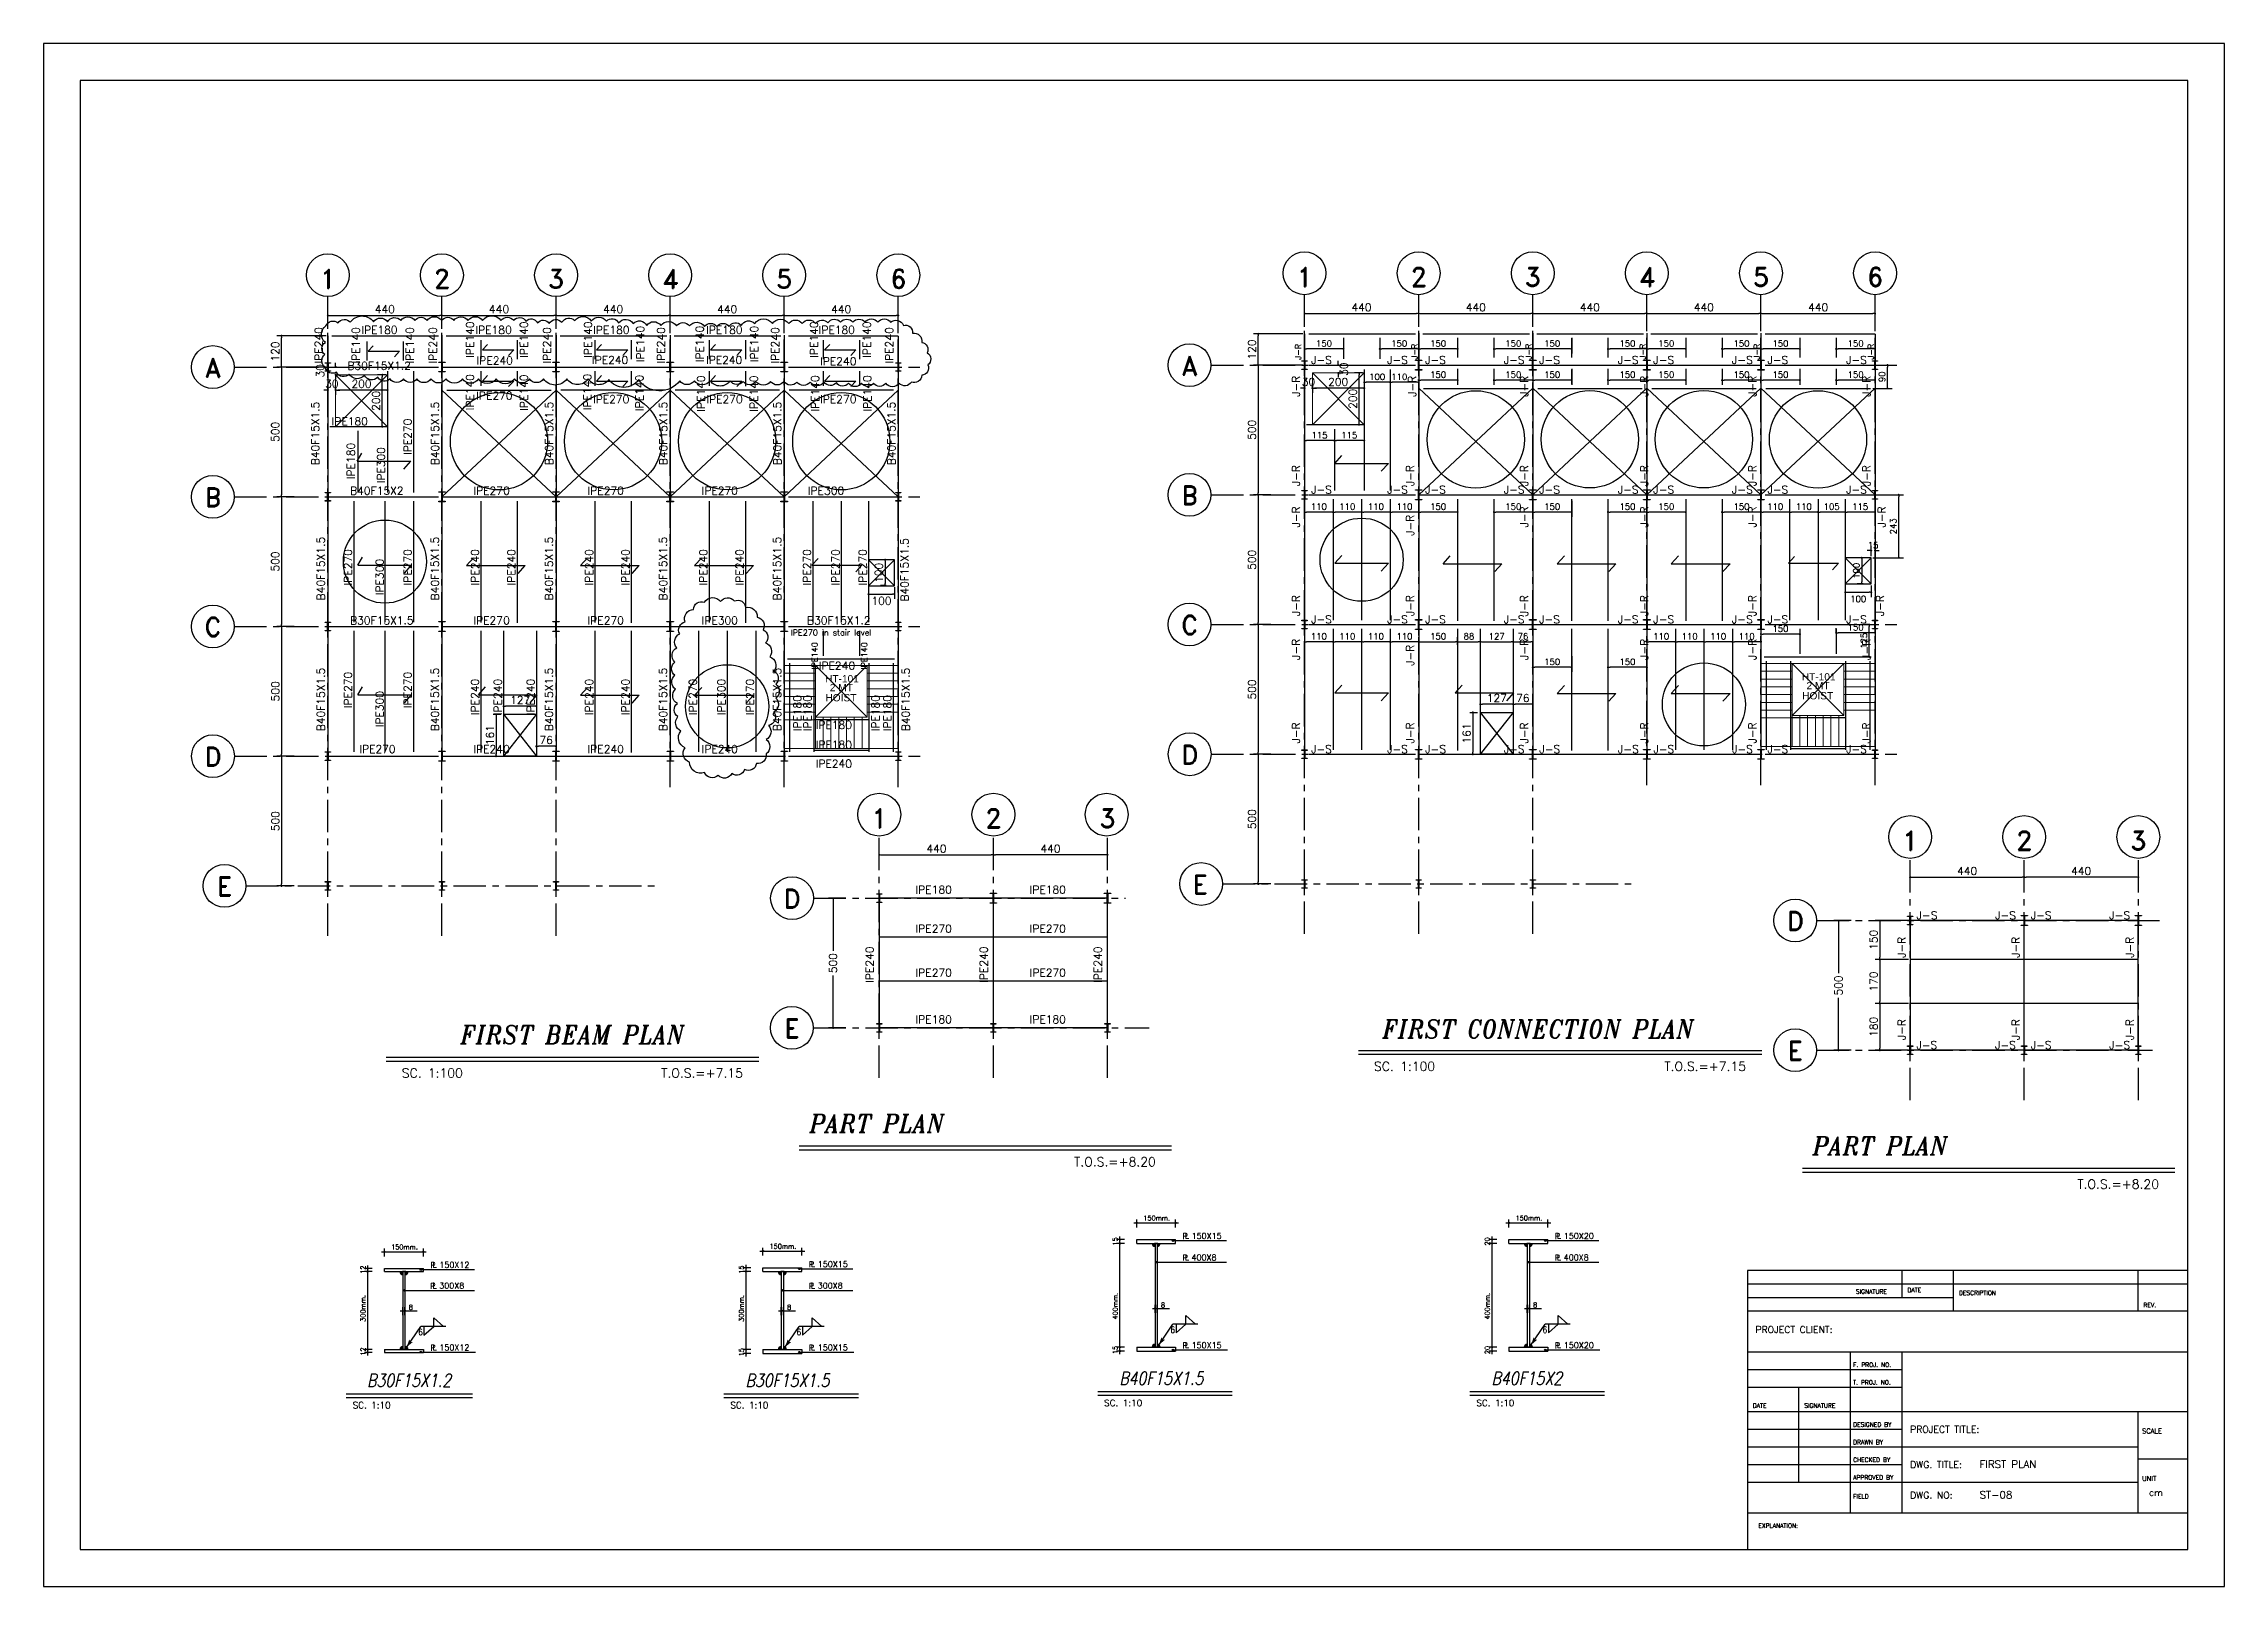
# Model space of a CAD drawing. Header units: inches. Extents: x 460503 to 460688, y 47570 to 48852.
# Drawn here: x 460506 to 460590.1, y 48364.2 to 48423.6 of the extents above; entities that cross this region are included whole.
import ezdxf
from ezdxf.enums import TextEntityAlignment as Align

# ---------------------------------------------------------------- set-up
doc = ezdxf.new("R2010")
doc.units = ezdxf.units.IN
doc.header["$MEASUREMENT"] = 0
for name, pattern in [('CENTER', [2, 1.25, -0.25, 0.25, -0.25]), ('DASHDOTX2', [2, 1, -0.5, 0, -0.5]), ('HIDDEN', [0.375, 0.25, -0.125])]:
    doc.linetypes.add(name, pattern=pattern)
for name, color, linetype in [('1', 1, 'Continuous'), ('1R', 1, 'Continuous'), ('3', 3, 'HIDDEN'), ('3G', 3, 'Continuous'), ('4C', 4, 'Continuous'), ('6M', 6, 'Continuous'), ('7', 7, 'Continuous'), ('AA-QUERY', 1, 'Continuous'), ('AA_CUT OUT', 74, 'Continuous'), ('Ax', 1, 'DASHDOTX2'), ('AXE', 1, 'CENTER'), ('DIM', 8, 'Continuous'), ('E10', 3, 'Continuous'), ('lateral brace', 5, 'Continuous'), ('Layer4', 118, 'Continuous'), ('TEXT-1', 3, 'Continuous'), ('tir', 92, 'Continuous'), ('wall', 4, 'Continuous')]:
    doc.layers.add(name, color=color, linetype=linetype)
doc.layers.add('EQUIPMENT', color=142, linetype='Continuous', lineweight=15)
doc.layers.add('TEXT', color=250, linetype='Continuous', lineweight=30)
doc.styles.add('E100', font='SIMPLEX.shx', dxfattribs={"width": 0.7})
doc.styles.add('ITALICT', font='italict')
doc.styles.add('ROMAND', font='ROMAND.shx')
doc.styles.add('ROMANS', font='ROMANS', dxfattribs={"width": 0.8})
doc.styles.add('ROMANT', font='romant')
doc.styles.add('SES-ARIAL', font='arial.ttf')
doc.dimstyles.new('1-100', dxfattribs={"dimtxt": 0.3, "dimasz": 0.08, "dimexe": 0.18, "dimexo": 0.0625, "dimgap": 0.09, "dimtad": 1, "dimdec": 0, "dimlfac": 100, "dimdsep": 46, "dimtxsty": 'ROMANT', "dimblk": 'DOT', "dimcen": 0.09, "dimclrd": 1, "dimclre": 1, "dimclrt": 3, "dimadec": 0, "dimazin": 0, "dimtfac": 1, "dimtdec": 0, "dimtix": 1, "dimtofl": 0, "dimtmove": 2, "dimatfit": 3, "dimldrblk": 'DOT', "dimfxl": 1, "dimtolj": 1, "dimarcsym": 0})
doc.dimstyles.new('Copy of 1-100', dxfattribs={"dimtxt": 0.24, "dimasz": 0.08, "dimexe": 0.18, "dimexo": 0.0625, "dimgap": 0.09, "dimtad": 1, "dimdec": 0, "dimlfac": 100, "dimdsep": 46, "dimtxsty": 'ROMANT', "dimblk": 'DOT', "dimcen": 0.09, "dimclrd": 1, "dimclre": 1, "dimclrt": 3, "dimadec": 0, "dimazin": 0, "dimtfac": 1, "dimtdec": 0, "dimtix": 1, "dimtofl": 0, "dimtmove": 2, "dimatfit": 3, "dimldrblk": 'DOT', "dimfxl": 1, "dimtolj": 1, "dimarcsym": 0})

msp = doc.modelspace()

# ---------------------------------------------------------------- texts
at = {"layer": '1', "style": 'ROMANS'}
for s, height, p in [('SIGNATURE', 0.167417309, (460575.93403606, 48375.45644419)), ('DATE', 0.167417309, (460577.92211661, 48375.5087621)), ('DESCRIPTION', 0.1674173092, (460579.91019716, 48375.40412629)), ('REV.', 0.167417309, (460587.0254328, 48374.9332651)), ('PROJECT CLIENT:', 0.2615895456, (460572.06251079, 48373.94196268)), ('F. PROJ. NO.', 0.1674173092, (460575.82940024, 48372.6312771)), ('T. PROJ. NO.', 0.1674173092, (460575.82940024, 48371.95114428)), ('DATE', 0.167417309, (460571.95787497, 48371.06173983)), ('SIGNATURE', 0.167417309, (460573.94595552, 48371.06173983)), ('DESIGNED BY', 0.1674173092, (460575.82940024, 48370.3292891)), ('PROJECT TITLE:', 0.2615895456, (460578.02675243, 48370.0976457)), ('SCALE', 0.188344473, (460586.97311489, 48370.06769956)), ('DRAWN BY', 0.167417309, (460575.82940024, 48369.64915628)), ('APPROVED BY', 0.1674173092, (460575.82940024, 48368.28889065)), ('CHECKED BY', 0.167417309, (460575.82940024, 48368.96902346)), ('DWG. TITLE:', 0.2615895456, (460578.02675243, 48368.73738006)), ('FIELD', 0.167417309, (460575.82940024, 48367.55643992)), ('DWG. NO:', 0.261589546, (460578.02675243, 48367.55643992)), ('UNIT', 0.188344473, (460586.97311489, 48368.23657274)), ('cm', 0.261589546, (460587.23470443, 48367.66107574)), ('EXPLANATION:', 0.1674173092, (460572.17270318, 48366.42770084))]:
    msp.add_text(s, height=height, dxfattribs=at).set_placement(p)
at = {"layer": '3', "color": 3, "style": 'ROMAND'}
for s, p in [('1', (460517.00931898, 48414.57365043, 0.00000001)), ('2', (460521.40931898, 48414.57365043, 0.00000001)), ('3', (460525.80931897, 48414.57334838, 0.00000001)), ('4', (460530.20931898, 48414.57365043, 0.00000001)), ('5', (460534.60931898, 48414.57365043, 0.00000001)), ('6', (460539.00931898, 48414.57365043, 0.00000001)), ('1', (460554.67600561, 48414.64763479, 0.00000001)), ('2', (460559.07600561, 48414.64763479, 0.00000001)), ('3', (460563.4760056, 48414.64733274, 0.00000001)), ('4', (460567.87600561, 48414.64763479, 0.00000001)), ('5', (460572.27600561, 48414.64763479, 0.00000001)), ('6', (460576.67600561, 48414.64763479, 0.00000001)), ('A', (460512.57378079, 48411.15489516, 0.00000001)), ('A', (460550.24046741, 48411.22887952, 0.00000001)), ('B', (460512.57378079, 48406.15489516, 0.00000001)), ('B', (460550.24046741, 48406.22887952, 0.00000001)), ('C', (460512.57378079, 48401.15489516, 0.00000001)), ('C', (460550.24046741, 48401.22887952, 0.00000001)), ('D', (460512.57872712, 48396.15489516, 0.00000001)), ('D', (460550.24541375, 48396.22887952, 0.00000001)), ('1', (460538.27501038, 48393.78064151, 0.00000001)), ('2', (460542.67501037, 48393.78064151, 0.00000001)), ('3', (460547.07501037, 48393.78064151, 0.00000001)), ('1', (460578.02934603, 48392.91959163, 0.00000001)), ('2', (460582.42934603, 48392.91959163, 0.00000001)), ('3', (460586.82934603, 48392.91959163, 0.00000001)), ('E', (460513.02154342, 48391.15489516, 0.00000001)), ('E', (460550.65172476, 48391.22887952, 0.00000001)), ('D', (460534.91070427, 48390.68151933, 0.00000001)), ('D', (460573.59875417, 48389.82046945, 0.00000001)), ('E', (460534.90575794, 48385.68151918, 0.00000001)), ('E', (460573.59380784, 48384.8204693, 0.00000001))]:
    msp.add_text(s, height=0.7299072, dxfattribs=at).set_placement(p, align=Align.MIDDLE_CENTER)
at = {"layer": '3G', "style": 'ROMANS'}
for s, height, p in [('SC. 1:100', 0.35, (460519.85801446, 48383.78363294)), ('T.O.S.=+7.15', 0.35, (460529.86268696, 48383.78363294)), ('SC. 1:100', 0.35, (460557.3518063, 48384.04177626)), ('T.O.S.=+7.15', 0.35, (460568.54735547, 48384.04177626)), ('T.O.S.=+8.20', 0.3499999999, (460545.78585698, 48380.36421441)), ('T.O.S.=+8.20', 0.3499999999, (460584.47390688, 48379.50316453)), ('150mm.', 0.1848, (460548.45597005, 48378.27804445, -0.00499999)), ('P', 0.225, (460549.97065142, 48377.55985198, -0.00499999)), ('L', 0.225, (460550.05329038, 48377.57758691, -0.00499999)), ('150X15', 0.225, (460550.3162197, 48377.56968007, -0.00499999)), ('150mm.', 0.1848, (460562.80999706, 48378.27804445, -0.00499999)), ('P', 0.225, (460564.32467843, 48377.55985198, -0.00499999)), ('L', 0.225, (460564.40731738, 48377.57758691, -0.00499999)), ('150X20', 0.225, (460564.67024671, 48377.56968007, -0.00499999)), ('150mm.', 0.1848, (460519.44688501, 48377.16123427, -0.00499999)), ('150mm.', 0.1848, (460534.04129422, 48377.19123427, -0.00499999)), ('P', 0.225, (460549.96752392, 48376.72987931, -0.00499999)), ('L', 0.225, (460550.05016287, 48376.74761424, -0.00499999)), ('400X8', 0.225, (460550.31309219, 48376.7397074, -0.00499999)), ('P', 0.225, (460564.32155092, 48376.72987931, -0.00499999)), ('L', 0.225, (460564.40418988, 48376.74761424, -0.00499999)), ('400X8', 0.225, (460564.6671192, 48376.7397074, -0.00499999)), ('P', 0.225, (460520.96156639, 48376.4430418, -0.00499999)), ('L', 0.225, (460521.04420534, 48376.46077674, -0.00499999)), ('150X12', 0.225, (460521.30713467, 48376.45286989, -0.00499999)), ('P', 0.225, (460535.5559756, 48376.4730418, -0.00499999)), ('L', 0.225, (460535.63861455, 48376.49077674, -0.00499999)), ('150X15', 0.225, (460535.90154388, 48376.48286989, -0.00499999)), ('P', 0.225, (460520.95843888, 48375.64306914, -0.00499999)), ('L', 0.225, (460521.04107783, 48375.66080407, -0.00499999)), ('300X8', 0.225, (460521.30400716, 48375.65289723, -0.00499999)), ('P', 0.225, (460535.55284809, 48375.64306914, -0.00499999)), ('L', 0.225, (460535.63548704, 48375.66080407, -0.00499999)), ('300X8', 0.225, (460535.89841637, 48375.65289723, -0.00499999)), ('8', 0.1848, (460520.12581975, 48374.83949129, -0.00499999)), ('8', 0.1848, (460534.72022896, 48374.83949129, -0.00499999)), ('8', 0.1848, (460549.13490479, 48374.92630146, -0.00499999)), ('8', 0.1848, (460563.48893179, 48374.92630146, -0.00499999)), ('P', 0.225, (460520.96156639, 48373.25959875, -0.00499999)), ('L', 0.225, (460521.04420534, 48373.27733369, -0.00499999)), ('150X12', 0.225, (460521.30713467, 48373.26942684, -0.00499999)), ('P', 0.225, (460535.5559756, 48373.25959875, -0.00499999)), ('L', 0.225, (460535.63861455, 48373.27733369, -0.00499999)), ('150X15', 0.225, (460535.90154388, 48373.26942684, -0.00499999)), ('P', 0.225, (460549.97065142, 48373.34640892, -0.00499999)), ('L', 0.225, (460550.05329038, 48373.36414386, -0.00499999)), ('150X15', 0.225, (460550.3162197, 48373.35623701, -0.00499999)), ('P', 0.225, (460564.32467843, 48373.34640892, -0.00499999)), ('L', 0.225, (460564.40731738, 48373.36414386, -0.00499999)), ('150X20', 0.225, (460564.67024671, 48373.35623701, -0.00499999)), ('SC. 1:10', 0.249999993, (460517.96251492, 48371.03235697, -0.00499999)), ('SC. 1:10', 0.249999993, (460532.52973154, 48371.03235697, -0.00499999)), ('SC. 1:10', 0.249999993, (460546.94440737, 48371.11916714, -0.00499999)), ('SC. 1:10', 0.249999993, (460561.29843437, 48371.11916714, -0.00499999))]:
    msp.add_text(s, height=height, dxfattribs=at).set_placement(p)
for s, p in [('15', (460547.46196529, 48377.30978294, -0.00499999)), ('20', (460561.8159923, 48377.30978294, -0.00499999)), ('12', (460518.45288025, 48376.22297276, -0.00499999)), ('15', (460533.04728946, 48376.22297276, -0.00499999)), ('300mm.', (460518.45288025, 48374.37165427, -0.00499999)), ('300mm.', (460533.04728946, 48374.37165427, -0.00499999)), ('400mm.', (460547.46196529, 48374.45846444, -0.00499999)), ('400mm.', (460561.8159923, 48374.45846444, -0.00499999)), ('12', (460518.45288025, 48373.06932463, -0.00499999)), ('15', (460533.04728946, 48373.03932463, -0.00499999)), ('15', (460547.46196529, 48373.1261348, -0.00499999)), ('20', (460561.8159923, 48373.1261348, -0.00499999))]:
    msp.add_text(s, height=0.1848, rotation=90, dxfattribs=at).set_placement(p)
at = {"layer": '3G', "style": 'ROMANS', "width": 0.8}
for p in [(460520.49526571, 48373.85370852, -0.00499999), (460535.08967492, 48373.85370852, -0.00499999), (460549.50435075, 48373.9405187, -0.00499999), (460563.85837775, 48373.9405187, -0.00499999)]:
    msp.add_text('6', height=0.25, dxfattribs=at).set_placement(p)
at = {"layer": '4C', "style": 'ITALICT'}
for s, height, width, p in [('FIRST BEAM PLAN', 0.7, 0.9, (460522.12091825, 48385.0877542)), ('FIRST CONNECTION PLAN', 0.7, 0.9, (460557.67961834, 48385.30876582)), ('PART PLAN ', 0.7, 0.9, (460535.57902686, 48381.66833566)), ('PART PLAN ', 0.7, 0.9, (460574.26707676, 48380.80728579)), ('B30F15X1.2', 0.5, 0.8, (460518.51860933, 48371.86140338, -0.00499999)), ('B30F15X1.5', 0.5, 0.8, (460533.11301854, 48371.86140338, -0.00499999)), ('B40F15X1.5', 0.5, 0.8, (460547.52769437, 48371.94821356, -0.00499999)), ('B40F15X2', 0.5, 0.8, (460561.88172137, 48371.94821356, -0.00499999))]:
    msp.add_text(s, height=height, dxfattribs=dict(at, width=width)).set_placement(p)
at = {"layer": 'E10', "color": 3, "style": 'E100'}
for s, p in [('FIRST PLAN', (460580.70460128, 48368.73738006)), ('ST-08', (460580.70460128, 48367.55643992))]:
    msp.add_text(s, height=0.28865, dxfattribs=at).set_placement(p)
at = {"layer": 'TEXT', "color": 2, "style": 'ROMANT'}
for s, height, rotation, p in [('IPE240', 0.302224371, 90.081705482, (460516.80424422, 48411.31116657, 0.00000016)), ('IPE140', 0.302224371, 90.081705482, (460518.23866313, 48411.31116657, 0.00000016)), ('IPE180', 0.302224371, 0.0817054825, (460518.29931376, 48412.45342504, 0.00000016)), ('IPE140', 0.302224371, 90.081705482, (460520.319837, 48411.31116657, 0.00000016)), ('IPE240', 0.302224371, 90.081705482, (460521.20836484, 48411.30930877, 0.00000016)), ('IPE140', 0.302224371, 90.081705482, (460522.63866312, 48411.53256618, 0.00000016)), ('IPE180', 0.302224371, 0.0817054825, (460522.69931376, 48412.45342504, 0.00000016)), ('IPE140', 0.302224371, 90.081705482, (460524.71983699, 48411.53256618, 0.00000016)), ('IPE240', 0.302224371, 90.081705482, (460525.60836483, 48411.31116657, 0.00000016)), ('IPE140', 0.302224371, 90.081705482, (460527.19331585, 48411.53256618, 0.00000016)), ('IPE180', 0.302224371, 0.0817054825, (460527.24152211, 48412.45312299, 0.00000016)), ('IPE140', 0.302224371, 90.081705482, (460529.20681554, 48411.36256618, 0.00000016)), ('IPE240', 0.302224371, 90.081705482, (460530.00836484, 48411.31116657, 0.00000016)), ('IPE140', 0.302224371, 90.081705482, (460531.50186672, 48411.36256618, 0.00000016)), ('IPE180', 0.302224371, 0.0817054825, (460531.59638638, 48412.45342504, 0.00000016)), ('IPE140', 0.302224371, 90.081705482, (460533.60197937, 48411.36256618, 0.00000016)), ('IPE240', 0.302224371, 90.081705482, (460534.40836484, 48411.30930877, 0.00000016)), ('IPE140', 0.302224371, 90.081705482, (460535.90917454, 48411.53256618, 0.00000016)), ('IPE180', 0.302224371, 0.0817054825, (460535.93380344, 48412.45342504, 0.00000016)), ('IPE140', 0.302224371, 90.081705482, (460537.94503664, 48411.53256618, 0.00000016)), ('IPE240', 0.302224371, 90.081705482, (460538.80836484, 48411.30930877, 0.00000016)), ('B30F15X1.2', 0.302224371, 0.0817054825, (460517.76328529, 48411.07065802, 0.00000016)), ('IPE240', 0.302224371, 0.0817054825, (460522.74330532, 48411.27265792, 0.00000016)), ('IPE240', 0.302224371, 0.0817054825, (460527.19155085, 48411.29414375, 0.00000016)), ('IPE240', 0.302224371, 0.0817054825, (460531.59155085, 48411.29414375, 0.00000016)), ('IPE240', 0.302224371, 0.0817054825, (460535.99155085, 48411.24255578, 0.00000016)), ('J-R', 0.226668279, 90.081705482, (460554.54076811, 48411.4533584, 0.00000012)), ('J-S', 0.302224371, 0.0817054825, (460554.9214383, 48411.29414375, 0.00000016)), ('J-S', 0.302224371, 0.0817054825, (460557.85334584, 48411.29414375, 0.00000016)), ('J-R', 0.226668279, 90.081705482, (460559.02813611, 48411.4596084, 0.00000012)), ('J-S', 0.302224371, 0.0817054825, (460559.32143829, 48411.29414375, 0.00000016)), ('J-S', 0.302224371, 0.0817054825, (460562.35334583, 48411.29414375, 0.00000016)), ('J-R', 0.226668279, 90.081705482, (460563.4281361, 48411.4596084, 0.00000012)), ('J-S', 0.302224371, 0.0817054825, (460563.7214383, 48411.29414375, 0.00000016)), ('J-S', 0.302224371, 0.0817054825, (460566.75334584, 48411.29414375, 0.00000016)), ('J-R', 0.226668279, 90.081705482, (460567.82813611, 48411.4596084, 0.00000012)), ('J-S', 0.302224371, 0.0817054825, (460568.1214383, 48411.29414375, 0.00000016)), ('J-S', 0.302224371, 0.0817054825, (460571.15334584, 48411.29414375, 0.00000016)), ('J-R', 0.226668279, 90.081705482, (460572.22813611, 48411.4596084, 0.00000012)), ('J-S', 0.302224371, 0.0817054825, (460572.5214383, 48411.29414375, 0.00000016)), ('J-S', 0.302224371, 0.0817054825, (460575.55334584, 48411.29414375, 0.00000016)), ('J-R', 0.226668279, 90.081705482, (460576.62813611, 48411.4596084, 0.00000012)), ('IPE140', 0.302224371, 90.081705482, (460522.63866312, 48409.50481471, 0.00000016)), ('IPE140', 0.302224371, 90.081705482, (460524.71983699, 48409.48932746, 0.00000016)), ('IPE140', 0.302224371, 90.081705482, (460527.16555815, 48409.50996019, 0.00000016)), ('IPE140', 0.302224371, 90.081705482, (460529.17566925, 48409.47724113, 0.00000016)), ('IPE140', 0.302224371, 90.081705482, (460531.54940442, 48409.45246153, 0.00000016)), ('IPE140', 0.302224371, 90.081705482, (460533.58712769, 48409.45246153, 0.00000016)), ('IPE140', 0.302224371, 90.081705482, (460535.95094049, 48409.45690365, 0.00000016)), ('IPE140', 0.302224371, 90.081705482, (460537.96683025, 48409.45690365, 0.00000016)), ('J-R', 0.302224371, 90.081705482, (460554.49646167, 48410.02232899, 0.00000016)), ('J-R', 0.302224371, 90.081705482, (460558.97609202, 48410.02232899, 0.00000016)), ('J-R', 0.302224371, 90.081705482, (460563.29646166, 48410.02202694, 0.00000016)), ('J-R', 0.302224371, 90.081705482, (460567.92675772, 48410.02232899, 0.00000016)), ('J-R', 0.302224371, 90.081705482, (460572.09646167, 48410.02232899, 0.00000016)), ('J-R', 0.302224371, 90.081705482, (460576.49646167, 48410.02232899, 0.00000016)), ('B40F15X1.5', 0.302224371, 90.081705482, (460516.67572952, 48407.38969736, 0.00000016)), ('B40F15X1.5', 0.302224371, 90.081705482, (460521.29531556, 48407.38969736, 0.00000016)), ('IPE270', 0.302224371, 0.0817054825, (460522.72997634, 48409.9208871, 0.00000016)), ('B40F15X1.5', 0.302224371, 90.081705482, (460525.69531555, 48407.38939531, 0.00000016)), ('IPE270', 0.302224371, 0.0817054825, (460527.2350819, 48409.78199752, 0.00000016)), ('B40F15X1.5', 0.302224371, 90.081705482, (460530.09531556, 48407.38969736, 0.00000016)), ('IPE270', 0.302224371, 0.0817054825, (460531.60625838, 48409.78199752, 0.00000016)), ('B40F15X1.5', 0.302224371, 90.081705482, (460534.49531556, 48407.38969736, 0.00000016)), ('IPE270', 0.302224371, 0.0817054825, (460535.9919698, 48409.78199752, 0.00000016)), ('B40F15X1.5', 0.302224371, 90.081705482, (460538.89531556, 48407.38969736, 0.00000016)), ('IPE180', 0.302224371, 0.0817054825, (460517.15167577, 48408.92944697, 0.00000016)), ('IPE270', 0.302224371, 90.081705482, (460520.23708886, 48407.78673542, 0.00000016)), ('IPE180', 0.302224371, 90.081705482, (460518.04581139, 48406.85286187, 0.00000016)), ('IPE300', 0.302224371, 90.081705482, (460519.20771063, 48406.69164942, 0.00000016)), ('J-R', 0.302224371, 90.081705482, (460554.49646167, 48406.57721983, 0.00000016)), ('J-R', 0.302224371, 90.081705482, (460558.89646167, 48406.57721983, 0.00000016)), ('J-R', 0.302224371, 90.081705482, (460563.29646166, 48406.57691778, 0.00000016)), ('J-R', 0.302224371, 90.081705482, (460567.92675772, 48406.57721983, 0.00000016)), ('J-R', 0.302224371, 90.081705482, (460572.09646167, 48406.57721983, 0.00000016)), ('J-R', 0.302224371, 90.081705482, (460576.49646167, 48406.57721983, 0.00000016)), ('B40F15X2', 0.302224371, 0.0817054825, (460517.86659046, 48406.25280809, 0.00000016)), ('IPE270', 0.302224371, 0.0817054825, (460522.6220023, 48406.25250604, 0.00000016)), ('IPE270', 0.302224371, 0.0817054825, (460527.02200231, 48406.25280809, 0.00000016)), ('IPE270', 0.302224371, 0.0817054825, (460531.42200231, 48406.25280809, 0.00000016)), ('IPE300', 0.302224371, 0.0817054825, (460535.51804691, 48406.25280809, 0.00000016)), ('J-S', 0.302224371, 0.0817054825, (460554.9214383, 48406.29414375, 0.00000016)), ('J-S', 0.302224371, 0.0817054825, (460557.85334584, 48406.29414375, 0.00000016)), ('J-S', 0.302224371, 0.0817054825, (460559.32143829, 48406.29414375, 0.00000016)), ('J-S', 0.302224371, 0.0817054825, (460562.35334583, 48406.29414375, 0.00000016)), ('J-S', 0.302224371, 0.0817054825, (460563.7214383, 48406.29414375, 0.00000016)), ('J-S', 0.302224371, 0.0817054825, (460566.75334584, 48406.29414375, 0.00000016)), ('J-S', 0.302224371, 0.0817054825, (460568.1214383, 48406.29414375, 0.00000016)), ('J-S', 0.302224371, 0.0817054825, (460571.15334584, 48406.29414375, 0.00000016)), ('J-S', 0.302224371, 0.0817054825, (460572.5214383, 48406.29414375, 0.00000016)), ('J-S', 0.302224371, 0.0817054825, (460575.55334584, 48406.29414375, 0.00000016)), ('J-R', 0.302224371, 90.081705482, (460554.49646167, 48404.98852585, 0.00000016)), ('J-R', 0.302224371, 90.081705482, (460558.89646167, 48404.66250575, 0.00000016)), ('J-R', 0.302224371, 90.081705482, (460563.29646166, 48404.98822381, 0.00000016)), ('J-R', 0.302224371, 90.081705482, (460567.92675772, 48404.98852585, 0.00000016)), ('J-R', 0.302224371, 90.081705482, (460572.09646167, 48404.98852585, 0.00000016)), ('J-R', 0.302224371, 90.081705482, (460577.08000757, 48404.98852585, 0.00000016)), ('B40F15X1.5', 0.302224371, 90.081705482, (460516.88869903, 48402.17812324, 0.00000016)), ('B40F15X1.5', 0.302224371, 90.081705482, (460521.28869903, 48402.17812324, 0.00000016)), ('B40F15X1.5', 0.302224371, 90.081705482, (460525.68869902, 48402.17782119, 0.00000016)), ('B40F15X1.5', 0.302224371, 90.081705482, (460530.08869903, 48402.17812324, 0.00000016)), ('B40F15X1.5', 0.302224371, 90.081705482, (460534.48869903, 48402.17812324, 0.00000016)), ('IPE270', 0.302224371, 90.081705482, (460517.93708886, 48402.75684585, 0.00000016)), ('IPE300', 0.302224371, 90.081705482, (460519.15762551, 48402.38020425, 0.00000016)), ('IPE270', 0.302224371, 90.081705482, (460520.23708886, 48402.75684586, 0.00000016)), ('IPE240', 0.302224371, 90.081705482, (460522.83708886, 48402.75684585, 0.00000016)), ('IPE240', 0.302224371, 90.081705482, (460524.23708885, 48402.7565438, 0.00000016)), ('IPE240', 0.302224371, 90.081705482, (460527.23708868, 48402.75684585, 0.00000016)), ('IPE240', 0.302224371, 90.081705482, (460528.63708867, 48402.75684585, 0.00000016)), ('IPE240', 0.302224371, 90.081705482, (460531.63708886, 48402.75684585, 0.00000016)), ('IPE240', 0.302224371, 90.081705482, (460533.03708885, 48402.7565438, 0.00000016)), ('IPE270', 0.302224371, 90.081705482, (460535.63708886, 48402.75684585, 0.00000016)), ('IPE270', 0.302224371, 90.081705482, (460536.73708886, 48402.75684585, 0.00000016)), ('IPE270', 0.302224371, 90.081705482, (460537.78698864, 48402.75684585, 0.00000016)), ('B40F15X1.5', 0.302224371, 90.081705482, (460539.39954092, 48402.13065137, 0.00000016)), ('J-R', 0.302224371, 90.081705482, (460554.49646167, 48401.56494968, 0.00000016)), ('J-R', 0.302224371, 90.081705482, (460558.89646167, 48401.56494968, 0.00000016)), ('J-R', 0.302224371, 90.081705482, (460563.29646166, 48401.56464763, 0.00000016)), ('J-R', 0.302224371, 90.081705482, (460567.92675772, 48401.56494968, 0.00000016)), ('J-R', 0.302224371, 90.081705482, (460572.09646167, 48401.56494968, 0.00000016)), ('J-R', 0.302224371, 90.081705482, (460577.01434965, 48401.56494968, 0.00000016)), ('B30F15X1.5', 0.302224371, 0.0817054825, (460517.86659046, 48401.25280809, 0.00000016)), ('IPE270', 0.302224371, 0.0817054825, (460522.6220023, 48401.25324781, 0.00000016)), ('IPE270', 0.302224371, 0.0817054825, (460527.02200212, 48401.25324782, 0.00000016)), ('IPE300', 0.302224371, 0.0817054825, (460531.4220023, 48401.25324782, 0.00000016)), ('B30F15X1.2', 0.302224371, 0.0817054825, (460535.48438756, 48401.25280809, 0.00000016)), ('J-S', 0.302224371, 0.0817054825, (460554.92140497, 48401.29414375, 0.00000016)), ('J-S', 0.302224371, 0.0817054825, (460557.8533125, 48401.29414375, 0.00000016)), ('J-S', 0.302224371, 0.0817054825, (460559.32140496, 48401.29414375, 0.00000016)), ('J-S', 0.302224371, 0.0817054825, (460562.35331249, 48401.29414375, 0.00000016)), ('J-S', 0.302224371, 0.0817054825, (460563.72140497, 48401.29414375, 0.00000016)), ('J-S', 0.302224371, 0.0817054825, (460566.7533125, 48401.29414375, 0.00000016)), ('J-S', 0.302224371, 0.0817054825, (460568.12140497, 48401.29414375, 0.00000016)), ('J-S', 0.302224371, 0.0817054825, (460571.1533125, 48401.29414375, 0.00000016)), ('J-S', 0.302224371, 0.0817054825, (460572.52140497, 48401.29414375, 0.00000016)), ('J-S', 0.302224371, 0.0817054825, (460575.5533125, 48401.29414375, 0.00000016)), ('IPE270 in stair level', 0.2266682785, 0.0817054825, (460534.85573229, 48400.8241902, 0.00000012)), ('IPE140', 0.226668279, 90.081705482, (460535.89493528, 48399.51696781, 0.00000012)), ('IPE140', 0.226668279, 90.081705482, (460537.80621145, 48399.51696781, 0.00000012)), ('J-R', 0.302224371, 90.081705482, (460554.49646167, 48399.88012022, 0.00000016)), ('J-R', 0.302224371, 90.081705482, (460558.89646167, 48399.6507477, 0.00000016)), ('J-R', 0.302224371, 90.081705482, (460563.29646166, 48399.87981817, 0.00000016)), ('J-R', 0.302224371, 90.081705482, (460567.92675772, 48399.88012022, 0.00000016)), ('J-R', 0.302224371, 90.081705482, (460572.09646167, 48399.88012022, 0.00000016)), ('J-R', 0.302224371, 90.081705482, (460576.49646167, 48399.88012022, 0.00000016)), ('B40F15X1.5', 0.302224371, 90.081705482, (460516.88869903, 48397.13442095, 0.00000016)), ('B40F15X1.5', 0.302224371, 90.081705482, (460521.28869903, 48397.13442095, 0.00000016)), ('B40F15X1.5', 0.302224371, 90.081705482, (460525.68869902, 48397.1341189, 0.00000016)), ('B40F15X1.5', 0.302224371, 90.081705482, (460530.08869903, 48397.13442095, 0.00000016)), ('B40F15X1.5', 0.302224371, 90.081705482, (460534.48869903, 48397.13442095, 0.00000016)), ('IPE240', 0.302224371, 0.0817054825, (460535.94029493, 48399.50905395, 0.00000016)), ('B40F15X1.5', 0.302224371, 90.081705482, (460539.44503879, 48397.13442095, 0.00000016)), ('IPE270', 0.302224371, 90.081705482, (460517.93708886, 48398.02722532, 0.00000016)), ('IPE300', 0.302224371, 90.081705482, (460519.15762551, 48397.28860912, 0.00000016)), ('IPE270', 0.302224371, 90.081705482, (460520.23708886, 48398.02722532, 0.00000016)), ('IPE240', 0.302224371, 90.081705482, (460522.83708886, 48397.75684585, 0.00000016)), ('IPE240', 0.302224371, 90.081705482, (460523.7139154, 48397.7565438, 0.00000016)), ('IPE240', 0.302224371, 90.081705482, (460524.97928699, 48397.7565438, 0.00000016)), ('IPE240', 0.302224371, 90.081705482, (460527.23708868, 48397.75684585, 0.00000016)), ('IPE240', 0.302224371, 90.081705482, (460528.63708867, 48397.7565438, 0.00000016)), ('IPE270', 0.302224371, 90.081705482, (460531.23708886, 48397.75684585, 0.00000016)), ('IPE300', 0.302224371, 90.081705482, (460532.33708886, 48397.75684585, 0.00000016)), ('IPE270', 0.302224371, 90.081705482, (460533.43708886, 48397.75684585, 0.00000016)), ('IPE180', 0.302224371, 90.081705482, (460535.26683896, 48397.13442095, 0.00000016)), ('IPE180', 0.302224371, 90.081705482, (460535.65597353, 48397.13442095, 0.00000016)), ('IPE180', 0.302224371, 90.081705482, (460538.27832429, 48397.13442095, 0.00000016)), ('IPE180', 0.302224371, 90.081705482, (460538.73514043, 48397.13442095, 0.00000016)), ('IPE180', 0.302224371, 0.0817054825, (460535.82200231, 48397.22886542, 0.00000016)), ('J-R', 0.302224371, 90.081705482, (460554.49646167, 48396.65932719, 0.00000016)), ('J-R', 0.302224371, 90.081705482, (460558.89646167, 48396.65932719, 0.00000016)), ('J-R', 0.302224371, 90.081705482, (460563.29646166, 48396.65902514, 0.00000016)), ('J-R', 0.302224371, 90.081705482, (460567.92675772, 48396.65932719, 0.00000016)), ('J-R', 0.302224371, 90.081705482, (460572.09646167, 48396.65932719, 0.00000016)), ('J-R', 0.302224371, 90.081705482, (460576.49646167, 48396.65932719, 0.00000016)), ('IPE270', 0.302224371, 0.0817054825, (460518.22200231, 48396.29414375, 0.00000016)), ('IPE240', 0.302224371, 0.0817054825, (460522.6220023, 48396.2938417, 0.00000016)), ('IPE240', 0.302224371, 0.0817054825, (460527.02200231, 48396.29414375, 0.00000016)), ('IPE240', 0.302224371, 0.0817054825, (460531.42200231, 48396.29414375, 0.00000016)), ('IPE180', 0.302224371, 0.0817054825, (460535.82200231, 48396.46568337, 0.00000016)), ('J-S', 0.302224371, 0.0817054825, (460554.92638463, 48396.29414375, 0.00000016)), ('J-S', 0.302224371, 0.0817054825, (460557.85829217, 48396.29414375, 0.00000016)), ('J-S', 0.302224371, 0.0817054825, (460559.32638462, 48396.29414375, 0.00000016)), ('J-S', 0.302224371, 0.0817054825, (460562.35829216, 48396.29414375, 0.00000016)), ('J-S', 0.302224371, 0.0817054825, (460563.72638463, 48396.29414375, 0.00000016)), ('J-S', 0.302224371, 0.0817054825, (460566.75829217, 48396.29414375, 0.00000016)), ('J-S', 0.302224371, 0.0817054825, (460568.12638463, 48396.29414375, 0.00000016)), ('J-S', 0.302224371, 0.0817054825, (460571.15829217, 48396.29414375, 0.00000016)), ('J-S', 0.302224371, 0.0817054825, (460572.52638463, 48396.29414375, 0.00000016)), ('J-S', 0.302224371, 0.0817054825, (460575.55829217, 48396.29414375, 0.00000016)), ('IPE240', 0.302224371, 0.0817054825, (460535.82200231, 48395.73635783, 0.00000016)), ('IPE180', 0.302224371, 0.0817054825, (460539.67037765, 48390.87403613, 0.00000016)), ('IPE180', 0.302224371, 0.0817054825, (460544.07037765, 48390.87403613, 0.00000016)), ('IPE270', 0.302224371, 0.0817054825, (460539.6708925, 48389.37513306, 0.00000016)), ('IPE270', 0.302224371, 0.0817054825, (460544.0708925, 48389.37513306, 0.00000016)), ('J-S', 0.302224371, 0.0817054825, (460578.2747454, 48389.88573368, 0.00000016)), ('J-S', 0.302224371, 0.0817054825, (460581.30665293, 48389.88573368, 0.00000016)), ('J-S', 0.302224371, 0.0817054825, (460582.6747454, 48389.88573368, 0.00000016)), ('J-S', 0.302224371, 0.0817054825, (460585.70665293, 48389.88573368, 0.00000016)), ('IPE240', 0.302224371, 90.081705482, (460538.05430067, 48387.43889657, 0.00000016)), ('IPE240', 0.302224371, 90.081705482, (460542.45430067, 48387.43889657, 0.00000016)), ('IPE240', 0.302224371, 90.081705482, (460546.85430067, 48387.43889657, 0.00000016)), ('J-R', 0.302224371, 90.081705482, (460577.84946506, 48388.39858035, 0.00000016)), ('J-R', 0.302224371, 90.081705482, (460582.24946506, 48388.39858035, 0.00000016)), ('J-R', 0.302224371, 90.081705482, (460586.64946505, 48388.39858035, 0.00000016)), ('IPE270', 0.302224371, 0.0817054825, (460539.67122954, 48387.67557101, 0.00000016)), ('IPE270', 0.302224371, 0.0817054825, (460544.07122953, 48387.67557101, 0.00000016)), ('IPE180', 0.302224371, 0.0817054825, (460539.6708925, 48385.87403598, 0.00000016)), ('IPE180', 0.302224371, 0.0817054825, (460544.0708925, 48385.87403598, 0.00000016)), ('J-R', 0.302224371, 90.081705482, (460577.84980209, 48385.22220051, 0.00000016)), ('J-R', 0.302224371, 90.081705482, (460582.24980209, 48385.22220051, 0.00000016)), ('J-R', 0.302224371, 90.081705482, (460586.64980209, 48385.22220051, 0.00000016)), ('J-S', 0.302224371, 0.0817054825, (460578.2672454, 48384.88573368, 0.00000016)), ('J-S', 0.302224371, 0.0817054825, (460581.29915293, 48384.88573368, 0.00000016)), ('J-S', 0.302224371, 0.0817054825, (460582.6747454, 48384.88573367, 0.00000016)), ('J-S', 0.302224371, 0.0817054825, (460585.70665293, 48384.88573367, 0.00000016))]:
    msp.add_text(s, height=height, rotation=rotation, dxfattribs=at).set_placement(p)
at = {"layer": 'TEXT', "color": 7, "char_height": 0.28, "attachment_point": 1, "style": 'SES-ARIAL'}
for s, insert in [('HT-101', (460536.18105462, 48399.29979954)), ('2 MT', (460536.36406462, 48398.95977241)), ('HT-101', (460573.84774125, 48399.3737839)), ('2 MT', (460574.03075124, 48399.03375677)), ('HOIST', (460536.19552196, 48398.56951505)), ('HOIST', (460573.86220859, 48398.64349941))]:
    msp.add_mtext_dynamic_manual_height_columns(s, width=1724.795602451, gutter_width=50, heights=[0], dxfattribs=dict(at, insert=insert))

# ---------------------------------------------------------------- blocks, each defined once
blk = doc.blocks.new('DOT')
at = {"layer": 'DIM', "color": 0, "linetype": 'ByBlock'}
blk.add_line((-0.5, 0), (-1, 0), dxfattribs=at)
at = {"layer": 'DIM', "color": 0, "linetype": 'ByBlock', "const_width": 0.5}
blk.add_lwpolyline([(-0.25, 0, 1), (0.25, 0, 1)], format="xyb", close=True, dxfattribs=at)
blk = doc.blocks.new('*D207')
at = {"layer": 'Defpoints', "color": 0, "transparency": 16777216}
for p in [(460553.44, 48411.248), (460552.883, 48406.248), (460553.44, 48406.248)]:
    blk.add_point(p, dxfattribs=at)
at = {"layer": 'wall', "color": 1, "lineweight": -2, "transparency": 16777216}
for p, q in [((460553.378, 48411.248), (460552.703, 48411.248)), ((460552.883, 48411.168), (460552.883, 48406.328)), ((460553.378, 48406.248), (460552.703, 48406.248))]:
    blk.add_line(p, q, dxfattribs=at)
at = {"layer": 'wall', "color": 1, "lineweight": -2, "transparency": 16777216, "xscale": 0.08, "yscale": 0.08, "zscale": 0.08}
for p, rotation in [((460552.883, 48411.248), 90), ((460552.883, 48406.248), 270)]:
    blk.add_blockref('DOT', p, dxfattribs=dict(at, rotation=rotation))
at = {"layer": 'wall', "color": 3, "transparency": 16777216, "insert": (460552.643, 48408.748), "char_height": 0.3, "attachment_point": 5, "rotation": 90, "style": 'ROMANT'}
blk.add_mtext('\\A1;500', dxfattribs=at)
blk = doc.blocks.new('_Dot')
at = {"layer": 'DIM', "color": 0, "lineweight": -2}
blk.add_line((-0.5, 0), (-1, 0), dxfattribs=at)
at = {"layer": 'DIM', "color": 0, "const_width": 0.5}
blk.add_lwpolyline([(-0.25, 0, 1), (0.25, 0, 1)], format="xyb", close=True, dxfattribs=at)
blk = doc.blocks.new('*D208')
at = {"layer": 'Defpoints', "color": 0, "transparency": 16777216}
for p in [(460553.44, 48406.248), (460552.883, 48401.248), (460553.44, 48401.248)]:
    blk.add_point(p, dxfattribs=at)
at = {"layer": 'wall', "color": 1, "lineweight": -2, "transparency": 16777216}
for p, q in [((460553.378, 48406.248), (460552.703, 48406.248)), ((460552.883, 48406.168), (460552.883, 48401.328)), ((460553.378, 48401.248), (460552.703, 48401.248))]:
    blk.add_line(p, q, dxfattribs=at)
at = {"layer": 'wall', "color": 1, "lineweight": -2, "transparency": 16777216, "xscale": 0.08, "yscale": 0.08, "zscale": 0.08}
for p, rotation in [((460552.883, 48406.248), 90), ((460552.883, 48401.248), 270)]:
    blk.add_blockref('DOT', p, dxfattribs=dict(at, rotation=rotation))
at = {"layer": 'wall', "color": 3, "transparency": 16777216, "insert": (460552.643, 48403.748), "char_height": 0.3, "attachment_point": 5, "rotation": 90, "style": 'ROMANT'}
blk.add_mtext('\\A1;500', dxfattribs=at)
blk = doc.blocks.new('*D209')
at = {"layer": 'Defpoints', "color": 0, "transparency": 16777216}
for p in [(460553.44, 48401.248), (460552.888, 48396.248), (460553.44, 48396.248)]:
    blk.add_point(p, dxfattribs=at)
at = {"layer": 'wall', "color": 1, "lineweight": -2, "transparency": 16777216}
for p, q in [((460553.378, 48401.248), (460552.708, 48401.248)), ((460552.888, 48401.168), (460552.888, 48396.328)), ((460553.378, 48396.248), (460552.708, 48396.248))]:
    blk.add_line(p, q, dxfattribs=at)
at = {"layer": 'wall', "color": 1, "lineweight": -2, "transparency": 16777216, "xscale": 0.08, "yscale": 0.08, "zscale": 0.08}
for p, rotation in [((460552.888, 48401.248), 90), ((460552.888, 48396.248), 270)]:
    blk.add_blockref('DOT', p, dxfattribs=dict(at, rotation=rotation))
at = {"layer": 'wall', "color": 3, "transparency": 16777216, "insert": (460552.648, 48398.748), "char_height": 0.3, "attachment_point": 5, "rotation": 90, "style": 'ROMANT'}
blk.add_mtext('\\A1;500', dxfattribs=at)
blk = doc.blocks.new('*D211')
at = {"layer": 'Defpoints', "color": 0, "transparency": 16777216}
for p in [(460559.074, 48413.238), (460554.674, 48412.661), (460559.074, 48412.661)]:
    blk.add_point(p, dxfattribs=at)
at = {"layer": 'wall', "color": 1, "lineweight": -2, "transparency": 16777216}
for p, q in [((460554.674, 48412.723), (460554.674, 48413.418)), ((460554.754, 48413.238), (460558.994, 48413.238)), ((460559.074, 48412.723), (460559.074, 48413.418))]:
    blk.add_line(p, q, dxfattribs=at)
at = {"layer": 'wall', "color": 1, "lineweight": -2, "transparency": 16777216, "xscale": 0.08, "yscale": 0.08, "zscale": 0.08, "rotation": 180}
blk.add_blockref('DOT', (460554.674, 48413.238), dxfattribs=at)
at = {"layer": 'wall', "color": 1, "lineweight": -2, "transparency": 16777216, "xscale": 0.08, "yscale": 0.08, "zscale": 0.08}
blk.add_blockref('DOT', (460559.074, 48413.238), dxfattribs=at)
at = {"layer": 'wall', "color": 3, "transparency": 16777216, "insert": (460556.874, 48413.478), "char_height": 0.3, "attachment_point": 5, "style": 'ROMANT'}
blk.add_mtext('\\A1;440', dxfattribs=at)
blk = doc.blocks.new('*D212')
at = {"layer": 'Defpoints', "color": 0, "transparency": 16777216}
for p in [(460563.474, 48413.238), (460559.074, 48412.661), (460563.474, 48412.661)]:
    blk.add_point(p, dxfattribs=at)
at = {"layer": 'wall', "color": 1, "lineweight": -2, "transparency": 16777216}
for p, q in [((460559.074, 48412.723), (460559.074, 48413.418)), ((460559.154, 48413.238), (460563.394, 48413.238)), ((460563.474, 48412.723), (460563.474, 48413.418))]:
    blk.add_line(p, q, dxfattribs=at)
at = {"layer": 'wall', "color": 1, "lineweight": -2, "transparency": 16777216, "xscale": 0.08, "yscale": 0.08, "zscale": 0.08, "rotation": 180}
blk.add_blockref('DOT', (460559.074, 48413.238), dxfattribs=at)
at = {"layer": 'wall', "color": 1, "lineweight": -2, "transparency": 16777216, "xscale": 0.08, "yscale": 0.08, "zscale": 0.08}
blk.add_blockref('DOT', (460563.474, 48413.238), dxfattribs=at)
at = {"layer": 'wall', "color": 3, "transparency": 16777216, "insert": (460561.274, 48413.478), "char_height": 0.3, "attachment_point": 5, "style": 'ROMANT'}
blk.add_mtext('\\A1;440', dxfattribs=at)
blk = doc.blocks.new('*D213')
at = {"layer": 'Defpoints', "color": 0, "transparency": 16777216}
for p in [(460567.874, 48413.238), (460563.474, 48412.661), (460567.874, 48412.661)]:
    blk.add_point(p, dxfattribs=at)
at = {"layer": 'wall', "color": 1, "lineweight": -2, "transparency": 16777216}
for p, q in [((460563.474, 48412.723), (460563.474, 48413.418)), ((460563.554, 48413.238), (460567.794, 48413.238)), ((460567.874, 48412.723), (460567.874, 48413.418))]:
    blk.add_line(p, q, dxfattribs=at)
at = {"layer": 'wall', "color": 1, "lineweight": -2, "transparency": 16777216, "xscale": 0.08, "yscale": 0.08, "zscale": 0.08, "rotation": 180}
blk.add_blockref('DOT', (460563.474, 48413.238), dxfattribs=at)
at = {"layer": 'wall', "color": 1, "lineweight": -2, "transparency": 16777216, "xscale": 0.08, "yscale": 0.08, "zscale": 0.08}
blk.add_blockref('DOT', (460567.874, 48413.238), dxfattribs=at)
at = {"layer": 'wall', "color": 3, "transparency": 16777216, "insert": (460565.674, 48413.478), "char_height": 0.3, "attachment_point": 5, "style": 'ROMANT'}
blk.add_mtext('\\A1;440', dxfattribs=at)
blk = doc.blocks.new('*D214')
at = {"layer": 'Defpoints', "color": 0, "transparency": 16777216}
for p in [(460572.274, 48413.236), (460567.874, 48412.661), (460572.274, 48412.661)]:
    blk.add_point(p, dxfattribs=at)
at = {"layer": 'wall', "color": 1, "lineweight": -2, "transparency": 16777216}
for p, q in [((460567.874, 48412.723), (460567.874, 48413.416)), ((460567.954, 48413.236), (460572.194, 48413.236)), ((460572.274, 48412.723), (460572.274, 48413.416))]:
    blk.add_line(p, q, dxfattribs=at)
at = {"layer": 'wall', "color": 1, "lineweight": -2, "transparency": 16777216, "xscale": 0.08, "yscale": 0.08, "zscale": 0.08, "rotation": 180}
blk.add_blockref('DOT', (460567.874, 48413.236), dxfattribs=at)
at = {"layer": 'wall', "color": 1, "lineweight": -2, "transparency": 16777216, "xscale": 0.08, "yscale": 0.08, "zscale": 0.08}
blk.add_blockref('DOT', (460572.274, 48413.236), dxfattribs=at)
at = {"layer": 'wall', "color": 3, "transparency": 16777216, "insert": (460570.074, 48413.476), "char_height": 0.3, "attachment_point": 5, "style": 'ROMANT'}
blk.add_mtext('\\A1;440', dxfattribs=at)
blk = doc.blocks.new('*D215')
at = {"layer": 'Defpoints', "color": 0, "transparency": 16777216}
for p in [(460576.674, 48413.236), (460572.274, 48412.661), (460576.674, 48412.661)]:
    blk.add_point(p, dxfattribs=at)
at = {"layer": 'wall', "color": 1, "lineweight": -2, "transparency": 16777216}
for p, q in [((460572.274, 48412.723), (460572.274, 48413.416)), ((460572.354, 48413.236), (460576.594, 48413.236)), ((460576.674, 48412.723), (460576.674, 48413.416))]:
    blk.add_line(p, q, dxfattribs=at)
at = {"layer": 'wall', "color": 1, "lineweight": -2, "transparency": 16777216, "xscale": 0.08, "yscale": 0.08, "zscale": 0.08, "rotation": 180}
blk.add_blockref('DOT', (460572.274, 48413.236), dxfattribs=at)
at = {"layer": 'wall', "color": 1, "lineweight": -2, "transparency": 16777216, "xscale": 0.08, "yscale": 0.08, "zscale": 0.08}
blk.add_blockref('DOT', (460576.674, 48413.236), dxfattribs=at)
at = {"layer": 'wall', "color": 3, "transparency": 16777216, "insert": (460574.474, 48413.476), "char_height": 0.3, "attachment_point": 5, "style": 'ROMANT'}
blk.add_mtext('\\A1;440', dxfattribs=at)
blk = doc.blocks.new('*D216')
at = {"layer": 'Defpoints', "color": 0, "transparency": 16777216}
for p in [(460561.451, 48398.194), (460561.451, 48398.174), (460562.716, 48398.194)]:
    blk.add_point(p, dxfattribs=at)
at = {"layer": 'wall', "color": 1, "lineweight": -2, "transparency": 16777216}
for p, q in [((460561.451, 48398.132), (460561.451, 48397.994)), ((460562.636, 48398.174), (460561.531, 48398.174)), ((460562.716, 48398.132), (460562.716, 48397.994))]:
    blk.add_line(p, q, dxfattribs=at)
at = {"layer": 'wall', "color": 1, "lineweight": -2, "transparency": 16777216, "xscale": 0.08, "yscale": 0.08, "zscale": 0.08, "rotation": 180}
blk.add_blockref('DOT', (460561.451, 48398.174), dxfattribs=at)
at = {"layer": 'wall', "color": 1, "lineweight": -2, "transparency": 16777216, "xscale": 0.08, "yscale": 0.08, "zscale": 0.08}
blk.add_blockref('DOT', (460562.716, 48398.174), dxfattribs=at)
at = {"layer": 'wall', "color": 3, "transparency": 16777216, "insert": (460562.083, 48398.414), "char_height": 0.3, "attachment_point": 5, "style": 'ROMANT'}
blk.add_mtext('\\A1;127', dxfattribs=at)
blk = doc.blocks.new('*D217')
at = {"layer": 'Defpoints', "color": 0, "transparency": 16777216}
for p in [(460560.984, 48397.863), (460560.984, 48396.248), (460561.163, 48396.248)]:
    blk.add_point(p, dxfattribs=at)
at = {"layer": 'wall', "color": 1, "lineweight": -2, "transparency": 16777216}
for p, q in [((460561.047, 48397.863), (460561.343, 48397.863)), ((460561.163, 48397.783), (460561.163, 48396.328)), ((460561.047, 48396.248), (460561.343, 48396.248))]:
    blk.add_line(p, q, dxfattribs=at)
at = {"layer": 'wall', "color": 1, "lineweight": -2, "transparency": 16777216, "xscale": 0.08, "yscale": 0.08, "zscale": 0.08}
for p, rotation in [((460561.163, 48397.863), 90), ((460561.163, 48396.248), 270)]:
    blk.add_blockref('DOT', p, dxfattribs=dict(at, rotation=rotation))
at = {"layer": 'wall', "color": 3, "transparency": 16777216, "insert": (460560.923, 48397.055), "char_height": 0.3, "attachment_point": 5, "rotation": 90, "style": 'ROMANT'}
blk.add_mtext('\\A1;161', dxfattribs=at)
blk = doc.blocks.new('*D224')
at = {"layer": 'Defpoints', "color": 0, "transparency": 16777216}
for p in [(460562.716, 48398.194), (460562.716, 48398.174), (460563.474, 48398.194)]:
    blk.add_point(p, dxfattribs=at)
at = {"layer": 'wall', "color": 1, "lineweight": -2, "transparency": 16777216}
for p, q in [((460562.716, 48398.132), (460562.716, 48397.994)), ((460563.394, 48398.174), (460562.796, 48398.174)), ((460563.474, 48398.132), (460563.474, 48397.994))]:
    blk.add_line(p, q, dxfattribs=at)
at = {"layer": 'wall', "color": 1, "lineweight": -2, "transparency": 16777216, "xscale": 0.08, "yscale": 0.08, "zscale": 0.08, "rotation": 180}
blk.add_blockref('DOT', (460562.716, 48398.174), dxfattribs=at)
at = {"layer": 'wall', "color": 1, "lineweight": -2, "transparency": 16777216, "xscale": 0.08, "yscale": 0.08, "zscale": 0.08}
blk.add_blockref('DOT', (460563.474, 48398.174), dxfattribs=at)
at = {"layer": 'wall', "color": 3, "transparency": 16777216, "insert": (460563.095, 48398.414), "char_height": 0.3, "attachment_point": 5, "style": 'ROMANT'}
blk.add_mtext('\\A1;76', dxfattribs=at)
blk = doc.blocks.new('*D225')
at = {"layer": 'Defpoints', "color": 0, "transparency": 16777216}
for p in [(460515.774, 48411.174), (460515.216, 48406.174), (460515.774, 48406.174)]:
    blk.add_point(p, dxfattribs=at)
at = {"layer": 'wall', "color": 1, "lineweight": -2, "transparency": 16777216}
for p, q in [((460515.711, 48411.174), (460515.036, 48411.174)), ((460515.216, 48411.094), (460515.216, 48406.254)), ((460515.711, 48406.174), (460515.036, 48406.174))]:
    blk.add_line(p, q, dxfattribs=at)
at = {"layer": 'wall', "color": 1, "lineweight": -2, "transparency": 16777216, "xscale": 0.08, "yscale": 0.08, "zscale": 0.08}
for p, rotation in [((460515.216, 48411.174), 90), ((460515.216, 48406.174), 270)]:
    blk.add_blockref('DOT', p, dxfattribs=dict(at, rotation=rotation))
at = {"layer": 'wall', "color": 3, "transparency": 16777216, "insert": (460514.976, 48408.674), "char_height": 0.3, "attachment_point": 5, "rotation": 90, "style": 'ROMANT'}
blk.add_mtext('\\A1;500', dxfattribs=at)
blk = doc.blocks.new('*D226')
at = {"layer": 'Defpoints', "color": 0, "transparency": 16777216}
for p in [(460515.774, 48406.174), (460515.216, 48401.174), (460515.774, 48401.174)]:
    blk.add_point(p, dxfattribs=at)
at = {"layer": 'wall', "color": 1, "lineweight": -2, "transparency": 16777216}
for p, q in [((460515.711, 48406.174), (460515.036, 48406.174)), ((460515.216, 48406.094), (460515.216, 48401.254)), ((460515.711, 48401.174), (460515.036, 48401.174))]:
    blk.add_line(p, q, dxfattribs=at)
at = {"layer": 'wall', "color": 1, "lineweight": -2, "transparency": 16777216, "xscale": 0.08, "yscale": 0.08, "zscale": 0.08}
for p, rotation in [((460515.216, 48406.174), 90), ((460515.216, 48401.174), 270)]:
    blk.add_blockref('DOT', p, dxfattribs=dict(at, rotation=rotation))
at = {"layer": 'wall', "color": 3, "transparency": 16777216, "insert": (460514.976, 48403.674), "char_height": 0.3, "attachment_point": 5, "rotation": 90, "style": 'ROMANT'}
blk.add_mtext('\\A1;500', dxfattribs=at)
blk = doc.blocks.new('*D227')
at = {"layer": 'Defpoints', "color": 0, "transparency": 16777216}
for p in [(460515.774, 48401.174), (460515.221, 48396.174), (460515.774, 48396.174)]:
    blk.add_point(p, dxfattribs=at)
at = {"layer": 'wall', "color": 1, "lineweight": -2, "transparency": 16777216}
for p, q in [((460515.711, 48401.174), (460515.041, 48401.174)), ((460515.221, 48401.094), (460515.221, 48396.254)), ((460515.711, 48396.174), (460515.041, 48396.174))]:
    blk.add_line(p, q, dxfattribs=at)
at = {"layer": 'wall', "color": 1, "lineweight": -2, "transparency": 16777216, "xscale": 0.08, "yscale": 0.08, "zscale": 0.08}
for p, rotation in [((460515.221, 48401.174), 90), ((460515.221, 48396.174), 270)]:
    blk.add_blockref('DOT', p, dxfattribs=dict(at, rotation=rotation))
at = {"layer": 'wall', "color": 3, "transparency": 16777216, "insert": (460514.981, 48398.674), "char_height": 0.3, "attachment_point": 5, "rotation": 90, "style": 'ROMANT'}
blk.add_mtext('\\A1;500', dxfattribs=at)
blk = doc.blocks.new('*D228')
at = {"layer": 'Defpoints', "color": 0, "transparency": 16777216}
for p in [(460521.407, 48413.164), (460517.007, 48412.587), (460521.407, 48412.587)]:
    blk.add_point(p, dxfattribs=at)
at = {"layer": 'wall', "color": 1, "lineweight": -2, "transparency": 16777216}
for p, q in [((460517.007, 48412.649), (460517.007, 48413.344)), ((460517.087, 48413.164), (460521.327, 48413.164)), ((460521.407, 48412.649), (460521.407, 48413.344))]:
    blk.add_line(p, q, dxfattribs=at)
at = {"layer": 'wall', "color": 1, "lineweight": -2, "transparency": 16777216, "xscale": 0.08, "yscale": 0.08, "zscale": 0.08, "rotation": 180}
blk.add_blockref('DOT', (460517.007, 48413.164), dxfattribs=at)
at = {"layer": 'wall', "color": 1, "lineweight": -2, "transparency": 16777216, "xscale": 0.08, "yscale": 0.08, "zscale": 0.08}
blk.add_blockref('DOT', (460521.407, 48413.164), dxfattribs=at)
at = {"layer": 'wall', "color": 3, "transparency": 16777216, "insert": (460519.207, 48413.404), "char_height": 0.3, "attachment_point": 5, "style": 'ROMANT'}
blk.add_mtext('\\A1;440', dxfattribs=at)
blk = doc.blocks.new('*D229')
at = {"layer": 'Defpoints', "color": 0, "transparency": 16777216}
for p in [(460525.807, 48413.164), (460521.407, 48412.587), (460525.807, 48412.587)]:
    blk.add_point(p, dxfattribs=at)
at = {"layer": 'wall', "color": 1, "lineweight": -2, "transparency": 16777216}
for p, q in [((460521.407, 48412.649), (460521.407, 48413.344)), ((460521.487, 48413.164), (460525.727, 48413.164)), ((460525.807, 48412.649), (460525.807, 48413.344))]:
    blk.add_line(p, q, dxfattribs=at)
at = {"layer": 'wall', "color": 1, "lineweight": -2, "transparency": 16777216, "xscale": 0.08, "yscale": 0.08, "zscale": 0.08, "rotation": 180}
blk.add_blockref('DOT', (460521.407, 48413.164), dxfattribs=at)
at = {"layer": 'wall', "color": 1, "lineweight": -2, "transparency": 16777216, "xscale": 0.08, "yscale": 0.08, "zscale": 0.08}
blk.add_blockref('DOT', (460525.807, 48413.164), dxfattribs=at)
at = {"layer": 'wall', "color": 3, "transparency": 16777216, "insert": (460523.607, 48413.404), "char_height": 0.3, "attachment_point": 5, "style": 'ROMANT'}
blk.add_mtext('\\A1;440', dxfattribs=at)
blk = doc.blocks.new('*D230')
at = {"layer": 'Defpoints', "color": 0, "transparency": 16777216}
for p in [(460530.207, 48413.164), (460525.807, 48412.587), (460530.207, 48412.587)]:
    blk.add_point(p, dxfattribs=at)
at = {"layer": 'wall', "color": 1, "lineweight": -2, "transparency": 16777216}
for p, q in [((460525.807, 48412.649), (460525.807, 48413.344)), ((460525.887, 48413.164), (460530.127, 48413.164)), ((460530.207, 48412.649), (460530.207, 48413.344))]:
    blk.add_line(p, q, dxfattribs=at)
at = {"layer": 'wall', "color": 1, "lineweight": -2, "transparency": 16777216, "xscale": 0.08, "yscale": 0.08, "zscale": 0.08, "rotation": 180}
blk.add_blockref('DOT', (460525.807, 48413.164), dxfattribs=at)
at = {"layer": 'wall', "color": 1, "lineweight": -2, "transparency": 16777216, "xscale": 0.08, "yscale": 0.08, "zscale": 0.08}
blk.add_blockref('DOT', (460530.207, 48413.164), dxfattribs=at)
at = {"layer": 'wall', "color": 3, "transparency": 16777216, "insert": (460528.007, 48413.404), "char_height": 0.3, "attachment_point": 5, "style": 'ROMANT'}
blk.add_mtext('\\A1;440', dxfattribs=at)
blk = doc.blocks.new('*D231')
at = {"layer": 'Defpoints', "color": 0, "transparency": 16777216}
for p in [(460534.607, 48413.162), (460530.207, 48412.587), (460534.607, 48412.587)]:
    blk.add_point(p, dxfattribs=at)
at = {"layer": 'wall', "color": 1, "lineweight": -2, "transparency": 16777216}
for p, q in [((460530.207, 48412.649), (460530.207, 48413.342)), ((460530.287, 48413.162), (460534.527, 48413.162)), ((460534.607, 48412.649), (460534.607, 48413.342))]:
    blk.add_line(p, q, dxfattribs=at)
at = {"layer": 'wall', "color": 1, "lineweight": -2, "transparency": 16777216, "xscale": 0.08, "yscale": 0.08, "zscale": 0.08, "rotation": 180}
blk.add_blockref('DOT', (460530.207, 48413.162), dxfattribs=at)
at = {"layer": 'wall', "color": 1, "lineweight": -2, "transparency": 16777216, "xscale": 0.08, "yscale": 0.08, "zscale": 0.08}
blk.add_blockref('DOT', (460534.607, 48413.162), dxfattribs=at)
at = {"layer": 'wall', "color": 3, "transparency": 16777216, "insert": (460532.407, 48413.402), "char_height": 0.3, "attachment_point": 5, "style": 'ROMANT'}
blk.add_mtext('\\A1;440', dxfattribs=at)
blk = doc.blocks.new('*D232')
at = {"layer": 'Defpoints', "color": 0, "transparency": 16777216}
for p in [(460539.007, 48413.162), (460534.607, 48412.587), (460539.007, 48412.587)]:
    blk.add_point(p, dxfattribs=at)
at = {"layer": 'wall', "color": 1, "lineweight": -2, "transparency": 16777216}
for p, q in [((460534.607, 48412.649), (460534.607, 48413.342)), ((460534.687, 48413.162), (460538.927, 48413.162)), ((460539.007, 48412.649), (460539.007, 48413.342))]:
    blk.add_line(p, q, dxfattribs=at)
at = {"layer": 'wall', "color": 1, "lineweight": -2, "transparency": 16777216, "xscale": 0.08, "yscale": 0.08, "zscale": 0.08, "rotation": 180}
blk.add_blockref('DOT', (460534.607, 48413.162), dxfattribs=at)
at = {"layer": 'wall', "color": 1, "lineweight": -2, "transparency": 16777216, "xscale": 0.08, "yscale": 0.08, "zscale": 0.08}
blk.add_blockref('DOT', (460539.007, 48413.162), dxfattribs=at)
at = {"layer": 'wall', "color": 3, "transparency": 16777216, "insert": (460536.807, 48413.402), "char_height": 0.3, "attachment_point": 5, "style": 'ROMANT'}
blk.add_mtext('\\A1;440', dxfattribs=at)
blk = doc.blocks.new('*D234')
at = {"layer": 'Defpoints', "color": 0, "transparency": 16777216}
for p in [(460523.784, 48398.12), (460523.784, 48398.1), (460525.049, 48398.12)]:
    blk.add_point(p, dxfattribs=at)
at = {"layer": 'wall', "color": 1, "lineweight": -2, "transparency": 16777216}
for p, q in [((460523.784, 48398.058), (460523.784, 48397.92)), ((460524.969, 48398.1), (460523.864, 48398.1)), ((460525.049, 48398.058), (460525.049, 48397.92))]:
    blk.add_line(p, q, dxfattribs=at)
at = {"layer": 'wall', "color": 1, "lineweight": -2, "transparency": 16777216, "xscale": 0.08, "yscale": 0.08, "zscale": 0.08, "rotation": 180}
blk.add_blockref('DOT', (460523.784, 48398.1), dxfattribs=at)
at = {"layer": 'wall', "color": 1, "lineweight": -2, "transparency": 16777216, "xscale": 0.08, "yscale": 0.08, "zscale": 0.08}
blk.add_blockref('DOT', (460525.049, 48398.1), dxfattribs=at)
at = {"layer": 'wall', "color": 3, "transparency": 16777216, "insert": (460524.417, 48398.34), "char_height": 0.3, "attachment_point": 5, "style": 'ROMANT'}
blk.add_mtext('\\A1;127', dxfattribs=at)
blk = doc.blocks.new('*D233')
at = {"layer": 'Defpoints', "color": 0, "transparency": 16777216}
for p in [(460523.318, 48397.789), (460523.318, 48396.174), (460523.496, 48396.174)]:
    blk.add_point(p, dxfattribs=at)
at = {"layer": 'wall', "color": 1, "lineweight": -2, "transparency": 16777216}
for p, q in [((460523.38, 48397.789), (460523.676, 48397.789)), ((460523.496, 48397.709), (460523.496, 48396.254)), ((460523.38, 48396.174), (460523.676, 48396.174))]:
    blk.add_line(p, q, dxfattribs=at)
at = {"layer": 'wall', "color": 1, "lineweight": -2, "transparency": 16777216, "xscale": 0.08, "yscale": 0.08, "zscale": 0.08}
for p, rotation in [((460523.496, 48397.789), 90), ((460523.496, 48396.174), 270)]:
    blk.add_blockref('DOT', p, dxfattribs=dict(at, rotation=rotation))
at = {"layer": 'wall', "color": 3, "transparency": 16777216, "insert": (460523.256, 48396.981), "char_height": 0.3, "attachment_point": 5, "rotation": 90, "style": 'ROMANT'}
blk.add_mtext('\\A1;161', dxfattribs=at)
blk = doc.blocks.new('*D235')
at = {"layer": 'Defpoints', "color": 0, "transparency": 16777216}
for p in [(460525.049, 48396.575), (460525.049, 48396.554), (460525.807, 48396.575)]:
    blk.add_point(p, dxfattribs=at)
at = {"layer": 'wall', "color": 1, "lineweight": -2, "transparency": 16777216}
for p, q in [((460525.049, 48396.513), (460525.049, 48396.374)), ((460525.727, 48396.554), (460525.129, 48396.554)), ((460525.807, 48396.513), (460525.807, 48396.374))]:
    blk.add_line(p, q, dxfattribs=at)
at = {"layer": 'wall', "color": 1, "lineweight": -2, "transparency": 16777216, "xscale": 0.08, "yscale": 0.08, "zscale": 0.08, "rotation": 180}
blk.add_blockref('DOT', (460525.049, 48396.554), dxfattribs=at)
at = {"layer": 'wall', "color": 1, "lineweight": -2, "transparency": 16777216, "xscale": 0.08, "yscale": 0.08, "zscale": 0.08}
blk.add_blockref('DOT', (460525.807, 48396.554), dxfattribs=at)
at = {"layer": 'wall', "color": 3, "transparency": 16777216, "insert": (460525.428, 48396.794), "char_height": 0.3, "attachment_point": 5, "style": 'ROMANT'}
blk.add_mtext('\\A1;76', dxfattribs=at)
blk = doc.blocks.new('*D310')
at = {"color": 1, "lineweight": -2, "transparency": 16777216}
for p, q in [((460576.587, 48411.248), (460577.331, 48411.248)), ((460577.151, 48410.433), (460577.151, 48411.168)), ((460576.587, 48410.353), (460577.331, 48410.353))]:
    blk.add_line(p, q, dxfattribs=at)
at = {"layer": 'Defpoints', "color": 0, "transparency": 16777216}
for p in [(460576.525, 48411.248), (460577.151, 48411.248), (460576.525, 48410.353)]:
    blk.add_point(p, dxfattribs=at)
at = {"color": 1, "lineweight": -2, "transparency": 16777216, "xscale": 0.08, "yscale": 0.08, "zscale": 0.08}
for p, rotation in [((460577.151, 48411.248), 90), ((460577.151, 48410.353), 270)]:
    blk.add_blockref('DOT', p, dxfattribs=dict(at, rotation=rotation))
at = {"color": 3, "transparency": 16777216, "insert": (460576.941, 48410.8), "char_height": 0.24, "attachment_point": 5, "rotation": 90, "style": 'ROMANT'}
blk.add_mtext('\\A1;90', dxfattribs=at)
blk = doc.blocks.new('*D311')
at = {"color": 1, "lineweight": -2, "transparency": 16777216}
for p, q in [((460576.462, 48401.248), (460576.273, 48401.248)), ((460576.453, 48400.081), (460576.453, 48401.168)), ((460576.462, 48400.001), (460576.273, 48400.001))]:
    blk.add_line(p, q, dxfattribs=at)
at = {"layer": 'Defpoints', "color": 0, "transparency": 16777216}
for p in [(460576.453, 48401.248), (460576.525, 48401.248), (460576.525, 48400.001)]:
    blk.add_point(p, dxfattribs=at)
at = {"color": 1, "lineweight": -2, "transparency": 16777216, "xscale": 0.08, "yscale": 0.08, "zscale": 0.08}
for p, rotation in [((460576.453, 48401.248), 90), ((460576.453, 48400.001), 270)]:
    blk.add_blockref('DOT', p, dxfattribs=dict(at, rotation=rotation))
at = {"color": 3, "transparency": 16777216, "insert": (460576.243, 48400.624), "char_height": 0.24, "attachment_point": 5, "rotation": 90, "style": 'ROMANT'}
blk.add_mtext('\\A1;125', dxfattribs=at)
blk = doc.blocks.new('*D312')
at = {"color": 1, "lineweight": -2, "transparency": 16777216}
for p, q in [((460575.174, 48400.957), (460575.174, 48401.109)), ((460576.594, 48400.929), (460575.254, 48400.929)), ((460576.674, 48400.957), (460576.674, 48401.109))]:
    blk.add_line(p, q, dxfattribs=at)
at = {"layer": 'Defpoints', "color": 0, "transparency": 16777216}
for p in [(460575.174, 48400.929), (460575.174, 48400.895), (460576.674, 48400.895)]:
    blk.add_point(p, dxfattribs=at)
at = {"color": 1, "lineweight": -2, "transparency": 16777216, "xscale": 0.08, "yscale": 0.08, "zscale": 0.08, "rotation": 180}
blk.add_blockref('DOT', (460575.174, 48400.929), dxfattribs=at)
at = {"color": 1, "lineweight": -2, "transparency": 16777216, "xscale": 0.08, "yscale": 0.08, "zscale": 0.08}
blk.add_blockref('DOT', (460576.674, 48400.929), dxfattribs=at)
at = {"color": 3, "transparency": 16777216, "insert": (460575.924, 48401.139), "char_height": 0.24, "attachment_point": 5, "style": 'ROMANT'}
blk.add_mtext('\\A1;150', dxfattribs=at)
blk = doc.blocks.new('*D313')
at = {"color": 1, "lineweight": -2, "transparency": 16777216}
for p, q in [((460572.274, 48400.866), (460572.274, 48400.698)), ((460573.694, 48400.878), (460572.354, 48400.878)), ((460573.774, 48400.866), (460573.774, 48400.698))]:
    blk.add_line(p, q, dxfattribs=at)
at = {"layer": 'Defpoints', "color": 0, "transparency": 16777216}
for p in [(460572.274, 48400.929), (460572.274, 48400.878), (460573.774, 48400.929)]:
    blk.add_point(p, dxfattribs=at)
at = {"color": 1, "lineweight": -2, "transparency": 16777216, "xscale": 0.08, "yscale": 0.08, "zscale": 0.08, "rotation": 180}
blk.add_blockref('DOT', (460572.274, 48400.878), dxfattribs=at)
at = {"color": 1, "lineweight": -2, "transparency": 16777216, "xscale": 0.08, "yscale": 0.08, "zscale": 0.08}
blk.add_blockref('DOT', (460573.774, 48400.878), dxfattribs=at)
at = {"color": 3, "transparency": 16777216, "insert": (460573.024, 48401.088), "char_height": 0.24, "attachment_point": 5, "style": 'ROMANT'}
blk.add_mtext('\\A1;150', dxfattribs=at)
blk = doc.blocks.new('*D314')
at = {"color": 1, "lineweight": -2, "transparency": 16777216}
for p, q in [((460572.274, 48406.02), (460572.274, 48405.406)), ((460573.294, 48405.586), (460572.354, 48405.586)), ((460573.374, 48406.02), (460573.374, 48405.406))]:
    blk.add_line(p, q, dxfattribs=at)
at = {"layer": 'Defpoints', "color": 0, "transparency": 16777216}
for p in [(460572.274, 48406.083), (460572.274, 48405.586), (460573.374, 48406.083)]:
    blk.add_point(p, dxfattribs=at)
at = {"color": 1, "lineweight": -2, "transparency": 16777216, "xscale": 0.08, "yscale": 0.08, "zscale": 0.08, "rotation": 180}
blk.add_blockref('DOT', (460572.274, 48405.586), dxfattribs=at)
at = {"color": 1, "lineweight": -2, "transparency": 16777216, "xscale": 0.08, "yscale": 0.08, "zscale": 0.08}
blk.add_blockref('DOT', (460573.374, 48405.586), dxfattribs=at)
at = {"color": 3, "transparency": 16777216, "insert": (460572.824, 48405.796), "char_height": 0.24, "attachment_point": 5, "style": 'ROMANT'}
blk.add_mtext('\\A1;110', dxfattribs=at)
blk = doc.blocks.new('*D315')
at = {"color": 1, "lineweight": -2, "transparency": 16777216}
for p, q in [((460573.374, 48406.02), (460573.374, 48405.406)), ((460574.394, 48405.586), (460573.454, 48405.586)), ((460574.474, 48406.02), (460574.474, 48405.406))]:
    blk.add_line(p, q, dxfattribs=at)
at = {"layer": 'Defpoints', "color": 0, "transparency": 16777216}
for p in [(460573.374, 48406.083), (460573.374, 48405.586), (460574.474, 48406.083)]:
    blk.add_point(p, dxfattribs=at)
at = {"color": 1, "lineweight": -2, "transparency": 16777216, "xscale": 0.08, "yscale": 0.08, "zscale": 0.08, "rotation": 180}
blk.add_blockref('DOT', (460573.374, 48405.586), dxfattribs=at)
at = {"color": 1, "lineweight": -2, "transparency": 16777216, "xscale": 0.08, "yscale": 0.08, "zscale": 0.08}
blk.add_blockref('DOT', (460574.474, 48405.586), dxfattribs=at)
at = {"color": 3, "transparency": 16777216, "insert": (460573.924, 48405.796), "char_height": 0.24, "attachment_point": 5, "style": 'ROMANT'}
blk.add_mtext('\\A1;110', dxfattribs=at)
blk = doc.blocks.new('*D316')
at = {"color": 1, "lineweight": -2, "transparency": 16777216}
for p, q in [((460574.474, 48406.02), (460574.474, 48405.406)), ((460575.444, 48405.586), (460574.554, 48405.586)), ((460575.524, 48406.02), (460575.524, 48405.406))]:
    blk.add_line(p, q, dxfattribs=at)
at = {"layer": 'Defpoints', "color": 0, "transparency": 16777216}
for p in [(460574.474, 48406.083), (460574.474, 48405.586), (460575.524, 48406.083)]:
    blk.add_point(p, dxfattribs=at)
at = {"color": 1, "lineweight": -2, "transparency": 16777216, "xscale": 0.08, "yscale": 0.08, "zscale": 0.08, "rotation": 180}
blk.add_blockref('DOT', (460574.474, 48405.586), dxfattribs=at)
at = {"color": 1, "lineweight": -2, "transparency": 16777216, "xscale": 0.08, "yscale": 0.08, "zscale": 0.08}
blk.add_blockref('DOT', (460575.524, 48405.586), dxfattribs=at)
at = {"color": 3, "transparency": 16777216, "insert": (460574.999, 48405.796), "char_height": 0.24, "attachment_point": 5, "style": 'ROMANT'}
blk.add_mtext('\\A1;105', dxfattribs=at)
blk = doc.blocks.new('*D317')
at = {"color": 1, "lineweight": -2, "transparency": 16777216}
for p, q in [((460575.524, 48406.02), (460575.524, 48405.406)), ((460576.594, 48405.586), (460575.604, 48405.586)), ((460576.674, 48406.02), (460576.674, 48405.406))]:
    blk.add_line(p, q, dxfattribs=at)
at = {"layer": 'Defpoints', "color": 0, "transparency": 16777216}
for p in [(460575.524, 48406.083), (460575.524, 48405.586), (460576.674, 48406.083)]:
    blk.add_point(p, dxfattribs=at)
at = {"color": 1, "lineweight": -2, "transparency": 16777216, "xscale": 0.08, "yscale": 0.08, "zscale": 0.08, "rotation": 180}
blk.add_blockref('DOT', (460575.524, 48405.586), dxfattribs=at)
at = {"color": 1, "lineweight": -2, "transparency": 16777216, "xscale": 0.08, "yscale": 0.08, "zscale": 0.08}
blk.add_blockref('DOT', (460576.674, 48405.586), dxfattribs=at)
at = {"color": 3, "transparency": 16777216, "insert": (460576.099, 48405.796), "char_height": 0.24, "attachment_point": 5, "style": 'ROMANT'}
blk.add_mtext('\\A1;115', dxfattribs=at)
blk = doc.blocks.new('*D318')
at = {"color": 1, "lineweight": -2, "transparency": 16777216}
for p, q in [((460570.774, 48406.02), (460570.774, 48405.406)), ((460572.194, 48405.586), (460570.854, 48405.586)), ((460572.274, 48406.02), (460572.274, 48405.406))]:
    blk.add_line(p, q, dxfattribs=at)
at = {"layer": 'Defpoints', "color": 0, "transparency": 16777216}
for p in [(460570.774, 48406.083), (460570.774, 48405.586), (460572.274, 48406.083)]:
    blk.add_point(p, dxfattribs=at)
at = {"color": 1, "lineweight": -2, "transparency": 16777216, "xscale": 0.08, "yscale": 0.08, "zscale": 0.08, "rotation": 180}
blk.add_blockref('DOT', (460570.774, 48405.586), dxfattribs=at)
at = {"color": 1, "lineweight": -2, "transparency": 16777216, "xscale": 0.08, "yscale": 0.08, "zscale": 0.08}
blk.add_blockref('DOT', (460572.274, 48405.586), dxfattribs=at)
at = {"color": 3, "transparency": 16777216, "insert": (460571.524, 48405.796), "char_height": 0.24, "attachment_point": 5, "style": 'ROMANT'}
blk.add_mtext('\\A1;150', dxfattribs=at)
blk = doc.blocks.new('*D319')
at = {"color": 1, "lineweight": -2, "transparency": 16777216}
for p, q in [((460567.874, 48406.02), (460567.874, 48405.406)), ((460569.294, 48405.586), (460567.954, 48405.586)), ((460569.374, 48406.02), (460569.374, 48405.406))]:
    blk.add_line(p, q, dxfattribs=at)
at = {"layer": 'Defpoints', "color": 0, "transparency": 16777216}
for p in [(460567.874, 48406.083), (460567.874, 48405.586), (460569.374, 48406.083)]:
    blk.add_point(p, dxfattribs=at)
at = {"color": 1, "lineweight": -2, "transparency": 16777216, "xscale": 0.08, "yscale": 0.08, "zscale": 0.08, "rotation": 180}
blk.add_blockref('DOT', (460567.874, 48405.586), dxfattribs=at)
at = {"color": 1, "lineweight": -2, "transparency": 16777216, "xscale": 0.08, "yscale": 0.08, "zscale": 0.08}
blk.add_blockref('DOT', (460569.374, 48405.586), dxfattribs=at)
at = {"color": 3, "transparency": 16777216, "insert": (460568.624, 48405.796), "char_height": 0.24, "attachment_point": 5, "style": 'ROMANT'}
blk.add_mtext('\\A1;150', dxfattribs=at)
blk = doc.blocks.new('*D320')
at = {"color": 1, "lineweight": -2, "transparency": 16777216}
for p, q in [((460566.374, 48406.02), (460566.374, 48405.406)), ((460567.794, 48405.586), (460566.454, 48405.586)), ((460567.874, 48406.02), (460567.874, 48405.406))]:
    blk.add_line(p, q, dxfattribs=at)
at = {"layer": 'Defpoints', "color": 0, "transparency": 16777216}
for p in [(460566.374, 48406.083), (460566.374, 48405.586), (460567.874, 48406.083)]:
    blk.add_point(p, dxfattribs=at)
at = {"color": 1, "lineweight": -2, "transparency": 16777216, "xscale": 0.08, "yscale": 0.08, "zscale": 0.08, "rotation": 180}
blk.add_blockref('DOT', (460566.374, 48405.586), dxfattribs=at)
at = {"color": 1, "lineweight": -2, "transparency": 16777216, "xscale": 0.08, "yscale": 0.08, "zscale": 0.08}
blk.add_blockref('DOT', (460567.874, 48405.586), dxfattribs=at)
at = {"color": 3, "transparency": 16777216, "insert": (460567.124, 48405.796), "char_height": 0.24, "attachment_point": 5, "style": 'ROMANT'}
blk.add_mtext('\\A1;150', dxfattribs=at)
blk = doc.blocks.new('*D321')
at = {"color": 1, "lineweight": -2, "transparency": 16777216}
for p, q in [((460563.474, 48406.02), (460563.474, 48405.406)), ((460564.894, 48405.586), (460563.554, 48405.586)), ((460564.974, 48406.02), (460564.974, 48405.406))]:
    blk.add_line(p, q, dxfattribs=at)
at = {"layer": 'Defpoints', "color": 0, "transparency": 16777216}
for p in [(460563.474, 48406.083), (460563.474, 48405.586), (460564.974, 48406.083)]:
    blk.add_point(p, dxfattribs=at)
at = {"color": 1, "lineweight": -2, "transparency": 16777216, "xscale": 0.08, "yscale": 0.08, "zscale": 0.08, "rotation": 180}
blk.add_blockref('DOT', (460563.474, 48405.586), dxfattribs=at)
at = {"color": 1, "lineweight": -2, "transparency": 16777216, "xscale": 0.08, "yscale": 0.08, "zscale": 0.08}
blk.add_blockref('DOT', (460564.974, 48405.586), dxfattribs=at)
at = {"color": 3, "transparency": 16777216, "insert": (460564.224, 48405.796), "char_height": 0.24, "attachment_point": 5, "style": 'ROMANT'}
blk.add_mtext('\\A1;150', dxfattribs=at)
blk = doc.blocks.new('*D322')
at = {"color": 1, "lineweight": -2, "transparency": 16777216}
for p, q in [((460561.974, 48406.02), (460561.974, 48405.406)), ((460563.394, 48405.586), (460562.054, 48405.586)), ((460563.474, 48406.02), (460563.474, 48405.406))]:
    blk.add_line(p, q, dxfattribs=at)
at = {"layer": 'Defpoints', "color": 0, "transparency": 16777216}
for p in [(460561.974, 48406.083), (460561.974, 48405.586), (460563.474, 48406.083)]:
    blk.add_point(p, dxfattribs=at)
at = {"color": 1, "lineweight": -2, "transparency": 16777216, "xscale": 0.08, "yscale": 0.08, "zscale": 0.08, "rotation": 180}
blk.add_blockref('DOT', (460561.974, 48405.586), dxfattribs=at)
at = {"color": 1, "lineweight": -2, "transparency": 16777216, "xscale": 0.08, "yscale": 0.08, "zscale": 0.08}
blk.add_blockref('DOT', (460563.474, 48405.586), dxfattribs=at)
at = {"color": 3, "transparency": 16777216, "insert": (460562.724, 48405.796), "char_height": 0.24, "attachment_point": 5, "style": 'ROMANT'}
blk.add_mtext('\\A1;150', dxfattribs=at)
blk = doc.blocks.new('*D323')
at = {"color": 1, "lineweight": -2, "transparency": 16777216}
for p, q in [((460559.074, 48406.02), (460559.074, 48405.406)), ((460560.494, 48405.586), (460559.154, 48405.586)), ((460560.574, 48406.02), (460560.574, 48405.406))]:
    blk.add_line(p, q, dxfattribs=at)
at = {"layer": 'Defpoints', "color": 0, "transparency": 16777216}
for p in [(460559.074, 48406.083), (460559.074, 48405.586), (460560.574, 48406.083)]:
    blk.add_point(p, dxfattribs=at)
at = {"color": 1, "lineweight": -2, "transparency": 16777216, "xscale": 0.08, "yscale": 0.08, "zscale": 0.08, "rotation": 180}
blk.add_blockref('DOT', (460559.074, 48405.586), dxfattribs=at)
at = {"color": 1, "lineweight": -2, "transparency": 16777216, "xscale": 0.08, "yscale": 0.08, "zscale": 0.08}
blk.add_blockref('DOT', (460560.574, 48405.586), dxfattribs=at)
at = {"color": 3, "transparency": 16777216, "insert": (460559.824, 48405.796), "char_height": 0.24, "attachment_point": 5, "style": 'ROMANT'}
blk.add_mtext('\\A1;150', dxfattribs=at)
blk = doc.blocks.new('*D327')
at = {"color": 1, "lineweight": -2, "transparency": 16777216}
for p, q in [((460554.674, 48406.02), (460554.674, 48405.406)), ((460555.694, 48405.586), (460554.754, 48405.586)), ((460555.774, 48406.02), (460555.774, 48405.406))]:
    blk.add_line(p, q, dxfattribs=at)
at = {"layer": 'Defpoints', "color": 0, "transparency": 16777216}
for p in [(460554.674, 48406.083), (460554.674, 48405.586), (460555.774, 48406.083)]:
    blk.add_point(p, dxfattribs=at)
at = {"color": 1, "lineweight": -2, "transparency": 16777216, "xscale": 0.08, "yscale": 0.08, "zscale": 0.08, "rotation": 180}
blk.add_blockref('DOT', (460554.674, 48405.586), dxfattribs=at)
at = {"color": 1, "lineweight": -2, "transparency": 16777216, "xscale": 0.08, "yscale": 0.08, "zscale": 0.08}
blk.add_blockref('DOT', (460555.774, 48405.586), dxfattribs=at)
at = {"color": 3, "transparency": 16777216, "insert": (460555.224, 48405.796), "char_height": 0.24, "attachment_point": 5, "style": 'ROMANT'}
blk.add_mtext('\\A1;110', dxfattribs=at)
blk = doc.blocks.new('*D324')
at = {"color": 1, "lineweight": -2, "transparency": 16777216}
for p, q in [((460555.774, 48406.02), (460555.774, 48405.406)), ((460556.794, 48405.586), (460555.854, 48405.586)), ((460556.874, 48406.02), (460556.874, 48405.406))]:
    blk.add_line(p, q, dxfattribs=at)
at = {"layer": 'Defpoints', "color": 0, "transparency": 16777216}
for p in [(460555.774, 48406.083), (460555.774, 48405.586), (460556.874, 48406.083)]:
    blk.add_point(p, dxfattribs=at)
at = {"color": 1, "lineweight": -2, "transparency": 16777216, "xscale": 0.08, "yscale": 0.08, "zscale": 0.08, "rotation": 180}
blk.add_blockref('DOT', (460555.774, 48405.586), dxfattribs=at)
at = {"color": 1, "lineweight": -2, "transparency": 16777216, "xscale": 0.08, "yscale": 0.08, "zscale": 0.08}
blk.add_blockref('DOT', (460556.874, 48405.586), dxfattribs=at)
at = {"color": 3, "transparency": 16777216, "insert": (460556.324, 48405.796), "char_height": 0.24, "attachment_point": 5, "style": 'ROMANT'}
blk.add_mtext('\\A1;110', dxfattribs=at)
blk = doc.blocks.new('*D325')
at = {"color": 1, "lineweight": -2, "transparency": 16777216}
for p, q in [((460556.874, 48406.02), (460556.874, 48405.406)), ((460557.894, 48405.586), (460556.954, 48405.586)), ((460557.974, 48406.02), (460557.974, 48405.406))]:
    blk.add_line(p, q, dxfattribs=at)
at = {"layer": 'Defpoints', "color": 0, "transparency": 16777216}
for p in [(460556.874, 48406.083), (460556.874, 48405.586), (460557.974, 48406.083)]:
    blk.add_point(p, dxfattribs=at)
at = {"color": 1, "lineweight": -2, "transparency": 16777216, "xscale": 0.08, "yscale": 0.08, "zscale": 0.08, "rotation": 180}
blk.add_blockref('DOT', (460556.874, 48405.586), dxfattribs=at)
at = {"color": 1, "lineweight": -2, "transparency": 16777216, "xscale": 0.08, "yscale": 0.08, "zscale": 0.08}
blk.add_blockref('DOT', (460557.974, 48405.586), dxfattribs=at)
at = {"color": 3, "transparency": 16777216, "insert": (460557.424, 48405.796), "char_height": 0.24, "attachment_point": 5, "style": 'ROMANT'}
blk.add_mtext('\\A1;110', dxfattribs=at)
blk = doc.blocks.new('*D326')
at = {"color": 1, "lineweight": -2, "transparency": 16777216}
for p, q in [((460557.974, 48406.02), (460557.974, 48405.406)), ((460558.994, 48405.586), (460558.054, 48405.586)), ((460559.074, 48406.02), (460559.074, 48405.406))]:
    blk.add_line(p, q, dxfattribs=at)
at = {"layer": 'Defpoints', "color": 0, "transparency": 16777216}
for p in [(460557.974, 48406.083), (460557.974, 48405.586), (460559.074, 48406.083)]:
    blk.add_point(p, dxfattribs=at)
at = {"color": 1, "lineweight": -2, "transparency": 16777216, "xscale": 0.08, "yscale": 0.08, "zscale": 0.08, "rotation": 180}
blk.add_blockref('DOT', (460557.974, 48405.586), dxfattribs=at)
at = {"color": 1, "lineweight": -2, "transparency": 16777216, "xscale": 0.08, "yscale": 0.08, "zscale": 0.08}
blk.add_blockref('DOT', (460559.074, 48405.586), dxfattribs=at)
at = {"color": 3, "transparency": 16777216, "insert": (460558.524, 48405.796), "char_height": 0.24, "attachment_point": 5, "style": 'ROMANT'}
blk.add_mtext('\\A1;110', dxfattribs=at)
blk = doc.blocks.new('*D331')
at = {"color": 1, "lineweight": -2, "transparency": 16777216}
for p, q in [((460554.674, 48408.772), (460554.674, 48408.157)), ((460555.744, 48408.337), (460554.754, 48408.337)), ((460555.824, 48408.772), (460555.824, 48408.157))]:
    blk.add_line(p, q, dxfattribs=at)
at = {"layer": 'Defpoints', "color": 0, "transparency": 16777216}
for p in [(460554.674, 48408.834), (460555.824, 48408.834), (460554.674, 48408.337)]:
    blk.add_point(p, dxfattribs=at)
at = {"color": 1, "lineweight": -2, "transparency": 16777216, "xscale": 0.08, "yscale": 0.08, "zscale": 0.08, "rotation": 180}
blk.add_blockref('DOT', (460554.674, 48408.337), dxfattribs=at)
at = {"color": 1, "lineweight": -2, "transparency": 16777216, "xscale": 0.08, "yscale": 0.08, "zscale": 0.08}
blk.add_blockref('DOT', (460555.824, 48408.337), dxfattribs=at)
at = {"color": 3, "transparency": 16777216, "insert": (460555.249, 48408.547), "char_height": 0.24, "attachment_point": 5, "style": 'ROMANT'}
blk.add_mtext('\\A1;115', dxfattribs=at)
blk = doc.blocks.new('*D328')
at = {"color": 1, "lineweight": -2, "transparency": 16777216}
for p, q in [((460555.824, 48408.772), (460555.824, 48408.157)), ((460556.894, 48408.337), (460555.904, 48408.337)), ((460556.974, 48408.772), (460556.974, 48408.157))]:
    blk.add_line(p, q, dxfattribs=at)
at = {"layer": 'Defpoints', "color": 0, "transparency": 16777216}
for p in [(460555.824, 48408.834), (460556.974, 48408.834), (460555.824, 48408.337)]:
    blk.add_point(p, dxfattribs=at)
at = {"color": 1, "lineweight": -2, "transparency": 16777216, "xscale": 0.08, "yscale": 0.08, "zscale": 0.08, "rotation": 180}
blk.add_blockref('DOT', (460555.824, 48408.337), dxfattribs=at)
at = {"color": 1, "lineweight": -2, "transparency": 16777216, "xscale": 0.08, "yscale": 0.08, "zscale": 0.08}
blk.add_blockref('DOT', (460556.974, 48408.337), dxfattribs=at)
at = {"color": 3, "transparency": 16777216, "insert": (460556.399, 48408.547), "char_height": 0.24, "attachment_point": 5, "style": 'ROMANT'}
blk.add_mtext('\\A1;115', dxfattribs=at)
blk = doc.blocks.new('*D329')
at = {"color": 1, "lineweight": -2, "transparency": 16777216}
for p, q in [((460556.974, 48411.02), (460556.974, 48410.406)), ((460557.894, 48410.586), (460557.054, 48410.586)), ((460557.974, 48411.02), (460557.974, 48410.406))]:
    blk.add_line(p, q, dxfattribs=at)
at = {"layer": 'Defpoints', "color": 0, "transparency": 16777216}
for p in [(460556.974, 48411.083), (460556.974, 48410.586), (460557.974, 48411.083)]:
    blk.add_point(p, dxfattribs=at)
at = {"color": 1, "lineweight": -2, "transparency": 16777216, "xscale": 0.08, "yscale": 0.08, "zscale": 0.08, "rotation": 180}
blk.add_blockref('DOT', (460556.974, 48410.586), dxfattribs=at)
at = {"color": 1, "lineweight": -2, "transparency": 16777216, "xscale": 0.08, "yscale": 0.08, "zscale": 0.08}
blk.add_blockref('DOT', (460557.974, 48410.586), dxfattribs=at)
at = {"color": 3, "transparency": 16777216, "insert": (460557.474, 48410.796), "char_height": 0.24, "attachment_point": 5, "style": 'ROMANT'}
blk.add_mtext('\\A1;100', dxfattribs=at)
blk = doc.blocks.new('*D330')
at = {"color": 1, "lineweight": -2, "transparency": 16777216}
for p, q in [((460557.974, 48411.02), (460557.974, 48410.406)), ((460558.994, 48410.586), (460558.054, 48410.586)), ((460559.074, 48411.02), (460559.074, 48410.406))]:
    blk.add_line(p, q, dxfattribs=at)
at = {"layer": 'Defpoints', "color": 0, "transparency": 16777216}
for p in [(460557.974, 48411.083), (460557.974, 48410.586), (460559.074, 48411.083)]:
    blk.add_point(p, dxfattribs=at)
at = {"color": 1, "lineweight": -2, "transparency": 16777216, "xscale": 0.08, "yscale": 0.08, "zscale": 0.08, "rotation": 180}
blk.add_blockref('DOT', (460557.974, 48410.586), dxfattribs=at)
at = {"color": 1, "lineweight": -2, "transparency": 16777216, "xscale": 0.08, "yscale": 0.08, "zscale": 0.08}
blk.add_blockref('DOT', (460559.074, 48410.586), dxfattribs=at)
at = {"color": 3, "transparency": 16777216, "insert": (460558.326, 48410.796), "char_height": 0.24, "attachment_point": 5, "style": 'ROMANT'}
blk.add_mtext('\\A1;110', dxfattribs=at)
blk = doc.blocks.new('*D335')
at = {"color": 1, "lineweight": -2, "transparency": 16777216}
for p, q in [((460554.674, 48401.02), (460554.674, 48400.406)), ((460555.694, 48400.586), (460554.754, 48400.586)), ((460555.774, 48401.02), (460555.774, 48400.406))]:
    blk.add_line(p, q, dxfattribs=at)
at = {"layer": 'Defpoints', "color": 0, "transparency": 16777216}
for p in [(460554.674, 48401.083), (460554.674, 48400.586), (460555.774, 48401.083)]:
    blk.add_point(p, dxfattribs=at)
at = {"color": 1, "lineweight": -2, "transparency": 16777216, "xscale": 0.08, "yscale": 0.08, "zscale": 0.08, "rotation": 180}
blk.add_blockref('DOT', (460554.674, 48400.586), dxfattribs=at)
at = {"color": 1, "lineweight": -2, "transparency": 16777216, "xscale": 0.08, "yscale": 0.08, "zscale": 0.08}
blk.add_blockref('DOT', (460555.774, 48400.586), dxfattribs=at)
at = {"color": 3, "transparency": 16777216, "insert": (460555.224, 48400.796), "char_height": 0.24, "attachment_point": 5, "style": 'ROMANT'}
blk.add_mtext('\\A1;110', dxfattribs=at)
blk = doc.blocks.new('*D332')
at = {"color": 1, "lineweight": -2, "transparency": 16777216}
for p, q in [((460555.774, 48401.02), (460555.774, 48400.406)), ((460556.794, 48400.586), (460555.854, 48400.586)), ((460556.874, 48401.02), (460556.874, 48400.406))]:
    blk.add_line(p, q, dxfattribs=at)
at = {"layer": 'Defpoints', "color": 0, "transparency": 16777216}
for p in [(460555.774, 48401.083), (460555.774, 48400.586), (460556.874, 48401.083)]:
    blk.add_point(p, dxfattribs=at)
at = {"color": 1, "lineweight": -2, "transparency": 16777216, "xscale": 0.08, "yscale": 0.08, "zscale": 0.08, "rotation": 180}
blk.add_blockref('DOT', (460555.774, 48400.586), dxfattribs=at)
at = {"color": 1, "lineweight": -2, "transparency": 16777216, "xscale": 0.08, "yscale": 0.08, "zscale": 0.08}
blk.add_blockref('DOT', (460556.874, 48400.586), dxfattribs=at)
at = {"color": 3, "transparency": 16777216, "insert": (460556.324, 48400.796), "char_height": 0.24, "attachment_point": 5, "style": 'ROMANT'}
blk.add_mtext('\\A1;110', dxfattribs=at)
blk = doc.blocks.new('*D333')
at = {"color": 1, "lineweight": -2, "transparency": 16777216}
for p, q in [((460556.874, 48401.02), (460556.874, 48400.406)), ((460557.894, 48400.586), (460556.954, 48400.586)), ((460557.974, 48401.02), (460557.974, 48400.406))]:
    blk.add_line(p, q, dxfattribs=at)
at = {"layer": 'Defpoints', "color": 0, "transparency": 16777216}
for p in [(460556.874, 48401.083), (460556.874, 48400.586), (460557.974, 48401.083)]:
    blk.add_point(p, dxfattribs=at)
at = {"color": 1, "lineweight": -2, "transparency": 16777216, "xscale": 0.08, "yscale": 0.08, "zscale": 0.08, "rotation": 180}
blk.add_blockref('DOT', (460556.874, 48400.586), dxfattribs=at)
at = {"color": 1, "lineweight": -2, "transparency": 16777216, "xscale": 0.08, "yscale": 0.08, "zscale": 0.08}
blk.add_blockref('DOT', (460557.974, 48400.586), dxfattribs=at)
at = {"color": 3, "transparency": 16777216, "insert": (460557.424, 48400.796), "char_height": 0.24, "attachment_point": 5, "style": 'ROMANT'}
blk.add_mtext('\\A1;110', dxfattribs=at)
blk = doc.blocks.new('*D334')
at = {"color": 1, "lineweight": -2, "transparency": 16777216}
for p, q in [((460557.974, 48401.02), (460557.974, 48400.406)), ((460558.994, 48400.586), (460558.054, 48400.586)), ((460559.074, 48401.02), (460559.074, 48400.406))]:
    blk.add_line(p, q, dxfattribs=at)
at = {"layer": 'Defpoints', "color": 0, "transparency": 16777216}
for p in [(460557.974, 48401.083), (460557.974, 48400.586), (460559.074, 48401.083)]:
    blk.add_point(p, dxfattribs=at)
at = {"color": 1, "lineweight": -2, "transparency": 16777216, "xscale": 0.08, "yscale": 0.08, "zscale": 0.08, "rotation": 180}
blk.add_blockref('DOT', (460557.974, 48400.586), dxfattribs=at)
at = {"color": 1, "lineweight": -2, "transparency": 16777216, "xscale": 0.08, "yscale": 0.08, "zscale": 0.08}
blk.add_blockref('DOT', (460559.074, 48400.586), dxfattribs=at)
at = {"color": 3, "transparency": 16777216, "insert": (460558.524, 48400.796), "char_height": 0.24, "attachment_point": 5, "style": 'ROMANT'}
blk.add_mtext('\\A1;110', dxfattribs=at)
blk = doc.blocks.new('*D336')
at = {"color": 1, "lineweight": -2, "transparency": 16777216}
for p, q in [((460566.374, 48400.035), (460566.374, 48399.421)), ((460567.794, 48399.601), (460566.454, 48399.601)), ((460567.874, 48400.035), (460567.874, 48399.421))]:
    blk.add_line(p, q, dxfattribs=at)
at = {"layer": 'Defpoints', "color": 0, "transparency": 16777216}
for p in [(460566.374, 48400.097), (460566.374, 48399.601), (460567.874, 48400.098)]:
    blk.add_point(p, dxfattribs=at)
at = {"color": 1, "lineweight": -2, "transparency": 16777216, "xscale": 0.08, "yscale": 0.08, "zscale": 0.08, "rotation": 180}
blk.add_blockref('DOT', (460566.374, 48399.601), dxfattribs=at)
at = {"color": 1, "lineweight": -2, "transparency": 16777216, "xscale": 0.08, "yscale": 0.08, "zscale": 0.08}
blk.add_blockref('DOT', (460567.874, 48399.601), dxfattribs=at)
at = {"color": 3, "transparency": 16777216, "insert": (460567.124, 48399.811), "char_height": 0.24, "attachment_point": 5, "style": 'ROMANT'}
blk.add_mtext('\\A1;150', dxfattribs=at)
blk = doc.blocks.new('*D337')
at = {"color": 1, "lineweight": -2, "transparency": 16777216}
for p, q in [((460563.474, 48400.035), (460563.474, 48399.421)), ((460564.894, 48399.601), (460563.554, 48399.601)), ((460564.974, 48400.035), (460564.974, 48399.421))]:
    blk.add_line(p, q, dxfattribs=at)
at = {"layer": 'Defpoints', "color": 0, "transparency": 16777216}
for p in [(460563.474, 48400.097), (460563.474, 48399.601), (460564.974, 48400.098)]:
    blk.add_point(p, dxfattribs=at)
at = {"color": 1, "lineweight": -2, "transparency": 16777216, "xscale": 0.08, "yscale": 0.08, "zscale": 0.08, "rotation": 180}
blk.add_blockref('DOT', (460563.474, 48399.601), dxfattribs=at)
at = {"color": 1, "lineweight": -2, "transparency": 16777216, "xscale": 0.08, "yscale": 0.08, "zscale": 0.08}
blk.add_blockref('DOT', (460564.974, 48399.601), dxfattribs=at)
at = {"color": 3, "transparency": 16777216, "insert": (460564.224, 48399.811), "char_height": 0.24, "attachment_point": 5, "style": 'ROMANT'}
blk.add_mtext('\\A1;150', dxfattribs=at)
blk = doc.blocks.new('*D338')
at = {"color": 1, "lineweight": -2, "transparency": 16777216}
for p, q in [((460559.074, 48400.468), (460559.074, 48400.766)), ((460559.154, 48400.586), (460560.494, 48400.586)), ((460560.574, 48400.468), (460560.574, 48400.766))]:
    blk.add_line(p, q, dxfattribs=at)
at = {"layer": 'Defpoints', "color": 0, "transparency": 16777216}
for p in [(460559.074, 48400.406), (460560.574, 48400.586), (460560.574, 48400.406)]:
    blk.add_point(p, dxfattribs=at)
at = {"color": 1, "lineweight": -2, "transparency": 16777216, "xscale": 0.08, "yscale": 0.08, "zscale": 0.08, "rotation": 180}
blk.add_blockref('DOT', (460559.074, 48400.586), dxfattribs=at)
at = {"color": 1, "lineweight": -2, "transparency": 16777216, "xscale": 0.08, "yscale": 0.08, "zscale": 0.08}
blk.add_blockref('DOT', (460560.574, 48400.586), dxfattribs=at)
at = {"color": 3, "transparency": 16777216, "insert": (460559.824, 48400.796), "char_height": 0.24, "attachment_point": 5, "style": 'ROMANT'}
blk.add_mtext('\\A1;150', dxfattribs=at)
blk = doc.blocks.new('*D339')
at = {"color": 1, "lineweight": -2, "transparency": 16777216}
for p, q in [((460560.574, 48401.02), (460560.574, 48400.406)), ((460560.654, 48400.586), (460561.371, 48400.586)), ((460561.451, 48401.02), (460561.451, 48400.406))]:
    blk.add_line(p, q, dxfattribs=at)
at = {"layer": 'Defpoints', "color": 0, "transparency": 16777216}
for p in [(460560.574, 48401.083), (460561.451, 48401.083), (460561.451, 48400.586)]:
    blk.add_point(p, dxfattribs=at)
at = {"color": 1, "lineweight": -2, "transparency": 16777216, "xscale": 0.08, "yscale": 0.08, "zscale": 0.08, "rotation": 180}
blk.add_blockref('DOT', (460560.574, 48400.586), dxfattribs=at)
at = {"color": 1, "lineweight": -2, "transparency": 16777216, "xscale": 0.08, "yscale": 0.08, "zscale": 0.08}
blk.add_blockref('DOT', (460561.451, 48400.586), dxfattribs=at)
at = {"color": 3, "transparency": 16777216, "insert": (460561.012, 48400.796), "char_height": 0.24, "attachment_point": 5, "style": 'ROMANT'}
blk.add_mtext('\\A1;88', dxfattribs=at)
blk = doc.blocks.new('*D340')
at = {"color": 1, "lineweight": -2, "transparency": 16777216}
for p, q in [((460561.451, 48401.02), (460561.451, 48400.406)), ((460561.531, 48400.586), (460562.636, 48400.586)), ((460562.716, 48401.02), (460562.716, 48400.406))]:
    blk.add_line(p, q, dxfattribs=at)
at = {"layer": 'Defpoints', "color": 0, "transparency": 16777216}
for p in [(460561.451, 48401.083), (460562.716, 48401.083), (460562.716, 48400.586)]:
    blk.add_point(p, dxfattribs=at)
at = {"color": 1, "lineweight": -2, "transparency": 16777216, "xscale": 0.08, "yscale": 0.08, "zscale": 0.08, "rotation": 180}
blk.add_blockref('DOT', (460561.451, 48400.586), dxfattribs=at)
at = {"color": 1, "lineweight": -2, "transparency": 16777216, "xscale": 0.08, "yscale": 0.08, "zscale": 0.08}
blk.add_blockref('DOT', (460562.716, 48400.586), dxfattribs=at)
at = {"color": 3, "transparency": 16777216, "insert": (460562.083, 48400.796), "char_height": 0.24, "attachment_point": 5, "style": 'ROMANT'}
blk.add_mtext('\\A1;127', dxfattribs=at)
blk = doc.blocks.new('*D341')
at = {"color": 1, "lineweight": -2, "transparency": 16777216}
for p, q in [((460562.716, 48401.02), (460562.716, 48400.406)), ((460562.796, 48400.586), (460563.394, 48400.586)), ((460563.474, 48400.995), (460563.474, 48400.406))]:
    blk.add_line(p, q, dxfattribs=at)
at = {"layer": 'Defpoints', "color": 0, "transparency": 16777216}
for p in [(460562.716, 48401.083), (460563.474, 48401.058), (460563.474, 48400.586)]:
    blk.add_point(p, dxfattribs=at)
at = {"color": 1, "lineweight": -2, "transparency": 16777216, "xscale": 0.08, "yscale": 0.08, "zscale": 0.08, "rotation": 180}
blk.add_blockref('DOT', (460562.716, 48400.586), dxfattribs=at)
at = {"color": 1, "lineweight": -2, "transparency": 16777216, "xscale": 0.08, "yscale": 0.08, "zscale": 0.08}
blk.add_blockref('DOT', (460563.474, 48400.586), dxfattribs=at)
at = {"color": 3, "transparency": 16777216, "insert": (460563.095, 48400.796), "char_height": 0.24, "attachment_point": 5, "style": 'ROMANT'}
blk.add_mtext('\\A1;76', dxfattribs=at)
blk = doc.blocks.new('*D342')
at = {"color": 1, "lineweight": -2, "transparency": 16777216}
for p, q in [((460570.774, 48411.105), (460570.774, 48410.491)), ((460572.194, 48410.671), (460570.854, 48410.671)), ((460572.274, 48411.105), (460572.274, 48410.491))]:
    blk.add_line(p, q, dxfattribs=at)
at = {"layer": 'Defpoints', "color": 0, "transparency": 16777216}
for p in [(460570.774, 48411.167), (460570.774, 48410.671), (460572.274, 48411.168)]:
    blk.add_point(p, dxfattribs=at)
at = {"color": 1, "lineweight": -2, "transparency": 16777216, "xscale": 0.08, "yscale": 0.08, "zscale": 0.08, "rotation": 180}
blk.add_blockref('DOT', (460570.774, 48410.671), dxfattribs=at)
at = {"color": 1, "lineweight": -2, "transparency": 16777216, "xscale": 0.08, "yscale": 0.08, "zscale": 0.08}
blk.add_blockref('DOT', (460572.274, 48410.671), dxfattribs=at)
at = {"color": 3, "transparency": 16777216, "insert": (460571.524, 48410.881), "char_height": 0.24, "attachment_point": 5, "style": 'ROMANT'}
blk.add_mtext('\\A1;150', dxfattribs=at)
blk = doc.blocks.new('*D343')
at = {"color": 1, "lineweight": -2, "transparency": 16777216}
for p, q in [((460567.874, 48411.105), (460567.874, 48410.491)), ((460569.294, 48410.671), (460567.954, 48410.671)), ((460569.374, 48411.105), (460569.374, 48410.491))]:
    blk.add_line(p, q, dxfattribs=at)
at = {"layer": 'Defpoints', "color": 0, "transparency": 16777216}
for p in [(460567.874, 48411.167), (460567.874, 48410.671), (460569.374, 48411.168)]:
    blk.add_point(p, dxfattribs=at)
at = {"color": 1, "lineweight": -2, "transparency": 16777216, "xscale": 0.08, "yscale": 0.08, "zscale": 0.08, "rotation": 180}
blk.add_blockref('DOT', (460567.874, 48410.671), dxfattribs=at)
at = {"color": 1, "lineweight": -2, "transparency": 16777216, "xscale": 0.08, "yscale": 0.08, "zscale": 0.08}
blk.add_blockref('DOT', (460569.374, 48410.671), dxfattribs=at)
at = {"color": 3, "transparency": 16777216, "insert": (460568.624, 48410.881), "char_height": 0.24, "attachment_point": 5, "style": 'ROMANT'}
blk.add_mtext('\\A1;150', dxfattribs=at)
blk = doc.blocks.new('*D344')
at = {"color": 1, "lineweight": -2, "transparency": 16777216}
for p, q in [((460566.374, 48411.105), (460566.374, 48410.491)), ((460567.794, 48410.671), (460566.454, 48410.671)), ((460567.874, 48411.105), (460567.874, 48410.491))]:
    blk.add_line(p, q, dxfattribs=at)
at = {"layer": 'Defpoints', "color": 0, "transparency": 16777216}
for p in [(460566.374, 48411.167), (460566.374, 48410.671), (460567.874, 48411.168)]:
    blk.add_point(p, dxfattribs=at)
at = {"color": 1, "lineweight": -2, "transparency": 16777216, "xscale": 0.08, "yscale": 0.08, "zscale": 0.08, "rotation": 180}
blk.add_blockref('DOT', (460566.374, 48410.671), dxfattribs=at)
at = {"color": 1, "lineweight": -2, "transparency": 16777216, "xscale": 0.08, "yscale": 0.08, "zscale": 0.08}
blk.add_blockref('DOT', (460567.874, 48410.671), dxfattribs=at)
at = {"color": 3, "transparency": 16777216, "insert": (460567.124, 48410.881), "char_height": 0.24, "attachment_point": 5, "style": 'ROMANT'}
blk.add_mtext('\\A1;150', dxfattribs=at)
blk = doc.blocks.new('*D345')
at = {"color": 1, "lineweight": -2, "transparency": 16777216}
for p, q in [((460563.474, 48411.105), (460563.474, 48410.491)), ((460564.894, 48410.671), (460563.554, 48410.671)), ((460564.974, 48411.105), (460564.974, 48410.491))]:
    blk.add_line(p, q, dxfattribs=at)
at = {"layer": 'Defpoints', "color": 0, "transparency": 16777216}
for p in [(460563.474, 48411.167), (460563.474, 48410.671), (460564.974, 48411.168)]:
    blk.add_point(p, dxfattribs=at)
at = {"color": 1, "lineweight": -2, "transparency": 16777216, "xscale": 0.08, "yscale": 0.08, "zscale": 0.08, "rotation": 180}
blk.add_blockref('DOT', (460563.474, 48410.671), dxfattribs=at)
at = {"color": 1, "lineweight": -2, "transparency": 16777216, "xscale": 0.08, "yscale": 0.08, "zscale": 0.08}
blk.add_blockref('DOT', (460564.974, 48410.671), dxfattribs=at)
at = {"color": 3, "transparency": 16777216, "insert": (460564.224, 48410.881), "char_height": 0.24, "attachment_point": 5, "style": 'ROMANT'}
blk.add_mtext('\\A1;150', dxfattribs=at)
blk = doc.blocks.new('*D346')
at = {"color": 1, "lineweight": -2, "transparency": 16777216}
for p, q in [((460561.974, 48411.105), (460561.974, 48410.491)), ((460563.394, 48410.671), (460562.054, 48410.671)), ((460563.474, 48411.105), (460563.474, 48410.491))]:
    blk.add_line(p, q, dxfattribs=at)
at = {"layer": 'Defpoints', "color": 0, "transparency": 16777216}
for p in [(460561.974, 48411.167), (460561.974, 48410.671), (460563.474, 48411.168)]:
    blk.add_point(p, dxfattribs=at)
at = {"color": 1, "lineweight": -2, "transparency": 16777216, "xscale": 0.08, "yscale": 0.08, "zscale": 0.08, "rotation": 180}
blk.add_blockref('DOT', (460561.974, 48410.671), dxfattribs=at)
at = {"color": 1, "lineweight": -2, "transparency": 16777216, "xscale": 0.08, "yscale": 0.08, "zscale": 0.08}
blk.add_blockref('DOT', (460563.474, 48410.671), dxfattribs=at)
at = {"color": 3, "transparency": 16777216, "insert": (460562.724, 48410.881), "char_height": 0.24, "attachment_point": 5, "style": 'ROMANT'}
blk.add_mtext('\\A1;150', dxfattribs=at)
blk = doc.blocks.new('*D347')
at = {"color": 1, "lineweight": -2, "transparency": 16777216}
for p, q in [((460559.074, 48411.105), (460559.074, 48410.491)), ((460560.494, 48410.671), (460559.154, 48410.671)), ((460560.574, 48411.105), (460560.574, 48410.491))]:
    blk.add_line(p, q, dxfattribs=at)
at = {"layer": 'Defpoints', "color": 0, "transparency": 16777216}
for p in [(460559.074, 48411.167), (460559.074, 48410.671), (460560.574, 48411.168)]:
    blk.add_point(p, dxfattribs=at)
at = {"color": 1, "lineweight": -2, "transparency": 16777216, "xscale": 0.08, "yscale": 0.08, "zscale": 0.08, "rotation": 180}
blk.add_blockref('DOT', (460559.074, 48410.671), dxfattribs=at)
at = {"color": 1, "lineweight": -2, "transparency": 16777216, "xscale": 0.08, "yscale": 0.08, "zscale": 0.08}
blk.add_blockref('DOT', (460560.574, 48410.671), dxfattribs=at)
at = {"color": 3, "transparency": 16777216, "insert": (460559.824, 48410.881), "char_height": 0.24, "attachment_point": 5, "style": 'ROMANT'}
blk.add_mtext('\\A1;150', dxfattribs=at)
blk = doc.blocks.new('*D348')
at = {"color": 1, "lineweight": -2, "transparency": 16777216}
for p, q in [((460575.174, 48411.105), (460575.174, 48410.491)), ((460576.594, 48410.671), (460575.254, 48410.671)), ((460576.674, 48411.105), (460576.674, 48410.491))]:
    blk.add_line(p, q, dxfattribs=at)
at = {"layer": 'Defpoints', "color": 0, "transparency": 16777216}
for p in [(460575.174, 48411.167), (460575.174, 48410.671), (460576.674, 48411.168)]:
    blk.add_point(p, dxfattribs=at)
at = {"color": 1, "lineweight": -2, "transparency": 16777216, "xscale": 0.08, "yscale": 0.08, "zscale": 0.08, "rotation": 180}
blk.add_blockref('DOT', (460575.174, 48410.671), dxfattribs=at)
at = {"color": 1, "lineweight": -2, "transparency": 16777216, "xscale": 0.08, "yscale": 0.08, "zscale": 0.08}
blk.add_blockref('DOT', (460576.674, 48410.671), dxfattribs=at)
at = {"color": 3, "transparency": 16777216, "insert": (460575.924, 48410.881), "char_height": 0.24, "attachment_point": 5, "style": 'ROMANT'}
blk.add_mtext('\\A1;150', dxfattribs=at)
blk = doc.blocks.new('*D349')
at = {"color": 1, "lineweight": -2, "transparency": 16777216}
for p, q in [((460572.274, 48411.105), (460572.274, 48410.491)), ((460573.694, 48410.671), (460572.354, 48410.671)), ((460573.774, 48411.105), (460573.774, 48410.491))]:
    blk.add_line(p, q, dxfattribs=at)
at = {"layer": 'Defpoints', "color": 0, "transparency": 16777216}
for p in [(460572.274, 48411.167), (460572.274, 48410.671), (460573.774, 48411.168)]:
    blk.add_point(p, dxfattribs=at)
at = {"color": 1, "lineweight": -2, "transparency": 16777216, "xscale": 0.08, "yscale": 0.08, "zscale": 0.08, "rotation": 180}
blk.add_blockref('DOT', (460572.274, 48410.671), dxfattribs=at)
at = {"color": 1, "lineweight": -2, "transparency": 16777216, "xscale": 0.08, "yscale": 0.08, "zscale": 0.08}
blk.add_blockref('DOT', (460573.774, 48410.671), dxfattribs=at)
at = {"color": 3, "transparency": 16777216, "insert": (460573.024, 48410.881), "char_height": 0.24, "attachment_point": 5, "style": 'ROMANT'}
blk.add_mtext('\\A1;150', dxfattribs=at)
blk = doc.blocks.new('*D784')
at = {"color": 1, "lineweight": -2, "transparency": 16777216}
for p, q in [((460567.874, 48401.02), (460567.874, 48400.406)), ((460568.894, 48400.586), (460567.954, 48400.586)), ((460568.974, 48401.02), (460568.974, 48400.406))]:
    blk.add_line(p, q, dxfattribs=at)
at = {"layer": 'Defpoints', "color": 0, "transparency": 16777216}
for p in [(460567.874, 48401.083), (460567.874, 48400.586), (460568.974, 48401.083)]:
    blk.add_point(p, dxfattribs=at)
at = {"color": 1, "lineweight": -2, "transparency": 16777216, "xscale": 0.08, "yscale": 0.08, "zscale": 0.08, "rotation": 180}
blk.add_blockref('DOT', (460567.874, 48400.586), dxfattribs=at)
at = {"color": 1, "lineweight": -2, "transparency": 16777216, "xscale": 0.08, "yscale": 0.08, "zscale": 0.08}
blk.add_blockref('DOT', (460568.974, 48400.586), dxfattribs=at)
at = {"color": 3, "transparency": 16777216, "insert": (460568.424, 48400.796), "char_height": 0.24, "attachment_point": 5, "style": 'ROMANT'}
blk.add_mtext('\\A1;110', dxfattribs=at)
blk = doc.blocks.new('*D781')
at = {"color": 1, "lineweight": -2, "transparency": 16777216}
for p, q in [((460568.974, 48401.02), (460568.974, 48400.406)), ((460569.994, 48400.586), (460569.054, 48400.586)), ((460570.074, 48401.02), (460570.074, 48400.406))]:
    blk.add_line(p, q, dxfattribs=at)
at = {"layer": 'Defpoints', "color": 0, "transparency": 16777216}
for p in [(460568.974, 48401.083), (460568.974, 48400.586), (460570.074, 48401.083)]:
    blk.add_point(p, dxfattribs=at)
at = {"color": 1, "lineweight": -2, "transparency": 16777216, "xscale": 0.08, "yscale": 0.08, "zscale": 0.08, "rotation": 180}
blk.add_blockref('DOT', (460568.974, 48400.586), dxfattribs=at)
at = {"color": 1, "lineweight": -2, "transparency": 16777216, "xscale": 0.08, "yscale": 0.08, "zscale": 0.08}
blk.add_blockref('DOT', (460570.074, 48400.586), dxfattribs=at)
at = {"color": 3, "transparency": 16777216, "insert": (460569.524, 48400.796), "char_height": 0.24, "attachment_point": 5, "style": 'ROMANT'}
blk.add_mtext('\\A1;110', dxfattribs=at)
blk = doc.blocks.new('*D782')
at = {"color": 1, "lineweight": -2, "transparency": 16777216}
for p, q in [((460570.074, 48401.02), (460570.074, 48400.406)), ((460571.094, 48400.586), (460570.154, 48400.586)), ((460571.174, 48401.02), (460571.174, 48400.406))]:
    blk.add_line(p, q, dxfattribs=at)
at = {"layer": 'Defpoints', "color": 0, "transparency": 16777216}
for p in [(460570.074, 48401.083), (460570.074, 48400.586), (460571.174, 48401.083)]:
    blk.add_point(p, dxfattribs=at)
at = {"color": 1, "lineweight": -2, "transparency": 16777216, "xscale": 0.08, "yscale": 0.08, "zscale": 0.08, "rotation": 180}
blk.add_blockref('DOT', (460570.074, 48400.586), dxfattribs=at)
at = {"color": 1, "lineweight": -2, "transparency": 16777216, "xscale": 0.08, "yscale": 0.08, "zscale": 0.08}
blk.add_blockref('DOT', (460571.174, 48400.586), dxfattribs=at)
at = {"color": 3, "transparency": 16777216, "insert": (460570.624, 48400.796), "char_height": 0.24, "attachment_point": 5, "style": 'ROMANT'}
blk.add_mtext('\\A1;110', dxfattribs=at)
blk = doc.blocks.new('*D783')
at = {"color": 1, "lineweight": -2, "transparency": 16777216}
for p, q in [((460571.174, 48401.02), (460571.174, 48400.406)), ((460572.194, 48400.586), (460571.254, 48400.586)), ((460572.274, 48401.02), (460572.274, 48400.406))]:
    blk.add_line(p, q, dxfattribs=at)
at = {"layer": 'Defpoints', "color": 0, "transparency": 16777216}
for p in [(460571.174, 48401.083), (460571.174, 48400.586), (460572.274, 48401.083)]:
    blk.add_point(p, dxfattribs=at)
at = {"color": 1, "lineweight": -2, "transparency": 16777216, "xscale": 0.08, "yscale": 0.08, "zscale": 0.08, "rotation": 180}
blk.add_blockref('DOT', (460571.174, 48400.586), dxfattribs=at)
at = {"color": 1, "lineweight": -2, "transparency": 16777216, "xscale": 0.08, "yscale": 0.08, "zscale": 0.08}
blk.add_blockref('DOT', (460572.274, 48400.586), dxfattribs=at)
at = {"color": 3, "transparency": 16777216, "insert": (460571.724, 48400.796), "char_height": 0.24, "attachment_point": 5, "style": 'ROMANT'}
blk.add_mtext('\\A1;110', dxfattribs=at)
blk = doc.blocks.new('*D785')
at = {"color": 1, "lineweight": -2, "transparency": 16777216}
for p, q in [((460570.774, 48412.305), (460570.774, 48411.691)), ((460572.274, 48412.305), (460572.274, 48411.691)), ((460572.194, 48411.871), (460570.854, 48411.871))]:
    blk.add_line(p, q, dxfattribs=at)
at = {"layer": 'Defpoints', "color": 0, "transparency": 16777216}
for p in [(460570.774, 48412.367), (460572.274, 48412.368), (460570.774, 48411.871)]:
    blk.add_point(p, dxfattribs=at)
at = {"color": 1, "lineweight": -2, "transparency": 16777216, "xscale": 0.08, "yscale": 0.08, "zscale": 0.08, "rotation": 180}
blk.add_blockref('DOT', (460570.774, 48411.871), dxfattribs=at)
at = {"color": 1, "lineweight": -2, "transparency": 16777216, "xscale": 0.08, "yscale": 0.08, "zscale": 0.08}
blk.add_blockref('DOT', (460572.274, 48411.871), dxfattribs=at)
at = {"color": 3, "transparency": 16777216, "insert": (460571.524, 48412.081), "char_height": 0.24, "attachment_point": 5, "style": 'ROMANT'}
blk.add_mtext('\\A1;150', dxfattribs=at)
blk = doc.blocks.new('*D786')
at = {"color": 1, "lineweight": -2, "transparency": 16777216}
for p, q in [((460567.874, 48412.305), (460567.874, 48411.691)), ((460569.374, 48412.305), (460569.374, 48411.691)), ((460569.294, 48411.871), (460567.954, 48411.871))]:
    blk.add_line(p, q, dxfattribs=at)
at = {"layer": 'Defpoints', "color": 0, "transparency": 16777216}
for p in [(460567.874, 48412.367), (460569.374, 48412.368), (460567.874, 48411.871)]:
    blk.add_point(p, dxfattribs=at)
at = {"color": 1, "lineweight": -2, "transparency": 16777216, "xscale": 0.08, "yscale": 0.08, "zscale": 0.08, "rotation": 180}
blk.add_blockref('DOT', (460567.874, 48411.871), dxfattribs=at)
at = {"color": 1, "lineweight": -2, "transparency": 16777216, "xscale": 0.08, "yscale": 0.08, "zscale": 0.08}
blk.add_blockref('DOT', (460569.374, 48411.871), dxfattribs=at)
at = {"color": 3, "transparency": 16777216, "insert": (460568.624, 48412.081), "char_height": 0.24, "attachment_point": 5, "style": 'ROMANT'}
blk.add_mtext('\\A1;150', dxfattribs=at)
blk = doc.blocks.new('*D787')
at = {"color": 1, "lineweight": -2, "transparency": 16777216}
for p, q in [((460566.374, 48412.305), (460566.374, 48411.691)), ((460567.874, 48412.305), (460567.874, 48411.691)), ((460567.794, 48411.871), (460566.454, 48411.871))]:
    blk.add_line(p, q, dxfattribs=at)
at = {"layer": 'Defpoints', "color": 0, "transparency": 16777216}
for p in [(460566.374, 48412.367), (460567.874, 48412.368), (460566.374, 48411.871)]:
    blk.add_point(p, dxfattribs=at)
at = {"color": 1, "lineweight": -2, "transparency": 16777216, "xscale": 0.08, "yscale": 0.08, "zscale": 0.08, "rotation": 180}
blk.add_blockref('DOT', (460566.374, 48411.871), dxfattribs=at)
at = {"color": 1, "lineweight": -2, "transparency": 16777216, "xscale": 0.08, "yscale": 0.08, "zscale": 0.08}
blk.add_blockref('DOT', (460567.874, 48411.871), dxfattribs=at)
at = {"color": 3, "transparency": 16777216, "insert": (460567.124, 48412.081), "char_height": 0.24, "attachment_point": 5, "style": 'ROMANT'}
blk.add_mtext('\\A1;150', dxfattribs=at)
blk = doc.blocks.new('*D788')
at = {"color": 1, "lineweight": -2, "transparency": 16777216}
for p, q in [((460563.474, 48412.305), (460563.474, 48411.691)), ((460564.974, 48412.305), (460564.974, 48411.691)), ((460564.894, 48411.871), (460563.554, 48411.871))]:
    blk.add_line(p, q, dxfattribs=at)
at = {"layer": 'Defpoints', "color": 0, "transparency": 16777216}
for p in [(460563.474, 48412.367), (460564.974, 48412.368), (460563.474, 48411.871)]:
    blk.add_point(p, dxfattribs=at)
at = {"color": 1, "lineweight": -2, "transparency": 16777216, "xscale": 0.08, "yscale": 0.08, "zscale": 0.08, "rotation": 180}
blk.add_blockref('DOT', (460563.474, 48411.871), dxfattribs=at)
at = {"color": 1, "lineweight": -2, "transparency": 16777216, "xscale": 0.08, "yscale": 0.08, "zscale": 0.08}
blk.add_blockref('DOT', (460564.974, 48411.871), dxfattribs=at)
at = {"color": 3, "transparency": 16777216, "insert": (460564.224, 48412.081), "char_height": 0.24, "attachment_point": 5, "style": 'ROMANT'}
blk.add_mtext('\\A1;150', dxfattribs=at)
blk = doc.blocks.new('*D789')
at = {"color": 1, "lineweight": -2, "transparency": 16777216}
for p, q in [((460561.974, 48412.305), (460561.974, 48411.691)), ((460563.474, 48412.305), (460563.474, 48411.691)), ((460563.394, 48411.871), (460562.054, 48411.871))]:
    blk.add_line(p, q, dxfattribs=at)
at = {"layer": 'Defpoints', "color": 0, "transparency": 16777216}
for p in [(460561.974, 48412.367), (460563.474, 48412.368), (460561.974, 48411.871)]:
    blk.add_point(p, dxfattribs=at)
at = {"color": 1, "lineweight": -2, "transparency": 16777216, "xscale": 0.08, "yscale": 0.08, "zscale": 0.08, "rotation": 180}
blk.add_blockref('DOT', (460561.974, 48411.871), dxfattribs=at)
at = {"color": 1, "lineweight": -2, "transparency": 16777216, "xscale": 0.08, "yscale": 0.08, "zscale": 0.08}
blk.add_blockref('DOT', (460563.474, 48411.871), dxfattribs=at)
at = {"color": 3, "transparency": 16777216, "insert": (460562.724, 48412.081), "char_height": 0.24, "attachment_point": 5, "style": 'ROMANT'}
blk.add_mtext('\\A1;150', dxfattribs=at)
blk = doc.blocks.new('*D790')
at = {"color": 1, "lineweight": -2, "transparency": 16777216}
for p, q in [((460559.074, 48412.305), (460559.074, 48411.691)), ((460560.574, 48412.305), (460560.574, 48411.691)), ((460560.494, 48411.871), (460559.154, 48411.871))]:
    blk.add_line(p, q, dxfattribs=at)
at = {"layer": 'Defpoints', "color": 0, "transparency": 16777216}
for p in [(460559.074, 48412.367), (460560.574, 48412.368), (460559.074, 48411.871)]:
    blk.add_point(p, dxfattribs=at)
at = {"color": 1, "lineweight": -2, "transparency": 16777216, "xscale": 0.08, "yscale": 0.08, "zscale": 0.08, "rotation": 180}
blk.add_blockref('DOT', (460559.074, 48411.871), dxfattribs=at)
at = {"color": 1, "lineweight": -2, "transparency": 16777216, "xscale": 0.08, "yscale": 0.08, "zscale": 0.08}
blk.add_blockref('DOT', (460560.574, 48411.871), dxfattribs=at)
at = {"color": 3, "transparency": 16777216, "insert": (460559.824, 48412.081), "char_height": 0.24, "attachment_point": 5, "style": 'ROMANT'}
blk.add_mtext('\\A1;150', dxfattribs=at)
blk = doc.blocks.new('*D791')
at = {"color": 1, "lineweight": -2, "transparency": 16777216}
for p, q in [((460575.174, 48412.305), (460575.174, 48411.691)), ((460576.674, 48412.305), (460576.674, 48411.691)), ((460576.594, 48411.871), (460575.254, 48411.871))]:
    blk.add_line(p, q, dxfattribs=at)
at = {"layer": 'Defpoints', "color": 0, "transparency": 16777216}
for p in [(460575.174, 48412.367), (460576.674, 48412.368), (460575.174, 48411.871)]:
    blk.add_point(p, dxfattribs=at)
at = {"color": 1, "lineweight": -2, "transparency": 16777216, "xscale": 0.08, "yscale": 0.08, "zscale": 0.08, "rotation": 180}
blk.add_blockref('DOT', (460575.174, 48411.871), dxfattribs=at)
at = {"color": 1, "lineweight": -2, "transparency": 16777216, "xscale": 0.08, "yscale": 0.08, "zscale": 0.08}
blk.add_blockref('DOT', (460576.674, 48411.871), dxfattribs=at)
at = {"color": 3, "transparency": 16777216, "insert": (460575.924, 48412.081), "char_height": 0.24, "attachment_point": 5, "style": 'ROMANT'}
blk.add_mtext('\\A1;150', dxfattribs=at)
blk = doc.blocks.new('*D792')
at = {"color": 1, "lineweight": -2, "transparency": 16777216}
for p, q in [((460572.274, 48412.305), (460572.274, 48411.691)), ((460573.774, 48412.305), (460573.774, 48411.691)), ((460573.694, 48411.871), (460572.354, 48411.871))]:
    blk.add_line(p, q, dxfattribs=at)
at = {"layer": 'Defpoints', "color": 0, "transparency": 16777216}
for p in [(460572.274, 48412.367), (460573.774, 48412.368), (460572.274, 48411.871)]:
    blk.add_point(p, dxfattribs=at)
at = {"color": 1, "lineweight": -2, "transparency": 16777216, "xscale": 0.08, "yscale": 0.08, "zscale": 0.08, "rotation": 180}
blk.add_blockref('DOT', (460572.274, 48411.871), dxfattribs=at)
at = {"color": 1, "lineweight": -2, "transparency": 16777216, "xscale": 0.08, "yscale": 0.08, "zscale": 0.08}
blk.add_blockref('DOT', (460573.774, 48411.871), dxfattribs=at)
at = {"color": 3, "transparency": 16777216, "insert": (460573.024, 48412.081), "char_height": 0.24, "attachment_point": 5, "style": 'ROMANT'}
blk.add_mtext('\\A1;150', dxfattribs=at)
blk = doc.blocks.new('*D793')
at = {"layer": 'Defpoints', "color": 0, "transparency": 16777216}
for p in [(460515.216, 48412.379), (460517.007, 48412.379), (460517.007, 48411.174)]:
    blk.add_point(p, dxfattribs=at)
at = {"layer": 'wall', "color": 1, "lineweight": -2, "transparency": 16777216}
for p, q in [((460516.945, 48412.379), (460515.036, 48412.379)), ((460515.216, 48411.254), (460515.216, 48412.299)), ((460516.945, 48411.174), (460515.036, 48411.174))]:
    blk.add_line(p, q, dxfattribs=at)
at = {"layer": 'wall', "color": 1, "lineweight": -2, "transparency": 16777216, "xscale": 0.08, "yscale": 0.08, "zscale": 0.08}
for p, rotation in [((460515.216, 48412.379), 90), ((460515.216, 48411.174), 270)]:
    blk.add_blockref('DOT', p, dxfattribs=dict(at, rotation=rotation))
at = {"layer": 'wall', "color": 3, "transparency": 16777216, "insert": (460514.976, 48411.776), "char_height": 0.3, "attachment_point": 5, "rotation": 90, "style": 'ROMANT'}
blk.add_mtext('\\A1;120', dxfattribs=at)
blk = doc.blocks.new('*D794')
at = {"color": 1, "lineweight": -2, "transparency": 16777216}
for p, q in [((460557.574, 48412.305), (460557.574, 48411.691)), ((460559.074, 48412.306), (460559.074, 48411.691)), ((460558.994, 48411.871), (460557.654, 48411.871))]:
    blk.add_line(p, q, dxfattribs=at)
at = {"layer": 'Defpoints', "color": 0, "transparency": 16777216}
for p in [(460557.574, 48412.368), (460559.074, 48412.368), (460557.574, 48411.871)]:
    blk.add_point(p, dxfattribs=at)
at = {"color": 1, "lineweight": -2, "transparency": 16777216, "xscale": 0.08, "yscale": 0.08, "zscale": 0.08, "rotation": 180}
blk.add_blockref('DOT', (460557.574, 48411.871), dxfattribs=at)
at = {"color": 1, "lineweight": -2, "transparency": 16777216, "xscale": 0.08, "yscale": 0.08, "zscale": 0.08}
blk.add_blockref('DOT', (460559.074, 48411.871), dxfattribs=at)
at = {"color": 3, "transparency": 16777216, "insert": (460558.324, 48412.081), "char_height": 0.24, "attachment_point": 5, "style": 'ROMANT'}
blk.add_mtext('\\A1;150', dxfattribs=at)
blk = doc.blocks.new('*D795')
at = {"color": 1, "lineweight": -2, "transparency": 16777216}
for p, q in [((460554.674, 48412.305), (460554.674, 48411.691)), ((460556.174, 48412.306), (460556.174, 48411.691)), ((460556.094, 48411.871), (460554.754, 48411.871))]:
    blk.add_line(p, q, dxfattribs=at)
at = {"layer": 'Defpoints', "color": 0, "transparency": 16777216}
for p in [(460554.674, 48412.368), (460556.174, 48412.368), (460554.674, 48411.871)]:
    blk.add_point(p, dxfattribs=at)
at = {"color": 1, "lineweight": -2, "transparency": 16777216, "xscale": 0.08, "yscale": 0.08, "zscale": 0.08, "rotation": 180}
blk.add_blockref('DOT', (460554.674, 48411.871), dxfattribs=at)
at = {"color": 1, "lineweight": -2, "transparency": 16777216, "xscale": 0.08, "yscale": 0.08, "zscale": 0.08}
blk.add_blockref('DOT', (460556.174, 48411.871), dxfattribs=at)
at = {"color": 3, "transparency": 16777216, "insert": (460555.424, 48412.081), "char_height": 0.24, "attachment_point": 5, "style": 'ROMANT'}
blk.add_mtext('\\A1;150', dxfattribs=at)
blk = doc.blocks.new('*D796')
at = {"layer": 'Defpoints', "color": 0, "transparency": 16777216}
for p in [(460552.883, 48412.453), (460554.674, 48412.453), (460554.674, 48411.248)]:
    blk.add_point(p, dxfattribs=at)
at = {"layer": 'wall', "color": 1, "lineweight": -2, "transparency": 16777216}
for p, q in [((460554.611, 48412.453), (460552.703, 48412.453)), ((460552.883, 48411.328), (460552.883, 48412.373)), ((460554.611, 48411.248), (460552.703, 48411.248))]:
    blk.add_line(p, q, dxfattribs=at)
at = {"layer": 'wall', "color": 1, "lineweight": -2, "transparency": 16777216, "xscale": 0.08, "yscale": 0.08, "zscale": 0.08}
for p, rotation in [((460552.883, 48412.453), 90), ((460552.883, 48411.248), 270)]:
    blk.add_blockref('DOT', p, dxfattribs=dict(at, rotation=rotation))
at = {"layer": 'wall', "color": 3, "transparency": 16777216, "insert": (460552.643, 48411.85), "char_height": 0.3, "width": 0.01245, "attachment_point": 5, "rotation": 90, "style": 'ROMANT'}
blk.add_mtext('\\A1;120', dxfattribs=at)
blk = doc.blocks.new('*D818')
at = {"layer": 'Defpoints', "color": 0, "transparency": 16777216}
for p in [(460537.039, 48390.7), (460536.489, 48385.7), (460537.039, 48385.7)]:
    blk.add_point(p, dxfattribs=at)
at = {"layer": 'wall', "color": 1, "lineweight": -2, "transparency": 16777216}
for p, q in [((460536.977, 48390.7), (460536.309, 48390.7)), ((460536.489, 48390.62), (460536.489, 48388.676)), ((460536.489, 48385.78), (460536.489, 48387.725)), ((460536.977, 48385.7), (460536.309, 48385.7))]:
    blk.add_line(p, q, dxfattribs=at)
at = {"layer": 'wall', "color": 1, "lineweight": -2, "transparency": 16777216, "xscale": 0.08, "yscale": 0.08, "zscale": 0.08}
for p, rotation in [((460536.489, 48390.7), 90), ((460536.489, 48385.7), 270)]:
    blk.add_blockref('DOT', p, dxfattribs=dict(at, rotation=rotation))
at = {"layer": 'wall', "color": 3, "transparency": 16777216, "insert": (460536.489, 48388.2), "char_height": 0.3, "attachment_point": 5, "rotation": 90, "style": 'ROMANT'}
blk.add_mtext('\\A1;500', dxfattribs=at)
blk = doc.blocks.new('*D819')
at = {"layer": 'Defpoints', "color": 0, "transparency": 16777216}
for p in [(460542.673, 48392.371), (460538.273, 48391.794), (460542.673, 48391.794)]:
    blk.add_point(p, dxfattribs=at)
at = {"layer": 'wall', "color": 1, "lineweight": -2, "transparency": 16777216}
for p, q in [((460538.273, 48391.856), (460538.273, 48392.551)), ((460538.353, 48392.371), (460542.593, 48392.371)), ((460542.673, 48391.856), (460542.673, 48392.551))]:
    blk.add_line(p, q, dxfattribs=at)
at = {"layer": 'wall', "color": 1, "lineweight": -2, "transparency": 16777216, "xscale": 0.08, "yscale": 0.08, "zscale": 0.08, "rotation": 180}
blk.add_blockref('DOT', (460538.273, 48392.371), dxfattribs=at)
at = {"layer": 'wall', "color": 1, "lineweight": -2, "transparency": 16777216, "xscale": 0.08, "yscale": 0.08, "zscale": 0.08}
blk.add_blockref('DOT', (460542.673, 48392.371), dxfattribs=at)
at = {"layer": 'wall', "color": 3, "transparency": 16777216, "insert": (460540.473, 48392.611), "char_height": 0.3, "attachment_point": 5, "style": 'ROMANT'}
blk.add_mtext('\\A1;440', dxfattribs=at)
blk = doc.blocks.new('*D820')
at = {"layer": 'Defpoints', "color": 0, "transparency": 16777216}
for p in [(460542.673, 48392.371), (460542.673, 48391.794), (460547.073, 48391.794)]:
    blk.add_point(p, dxfattribs=at)
at = {"layer": 'wall', "color": 1, "lineweight": -2, "transparency": 16777216}
for p, q in [((460542.673, 48391.856), (460542.673, 48392.551)), ((460546.993, 48392.371), (460542.753, 48392.371)), ((460547.073, 48391.856), (460547.073, 48392.551))]:
    blk.add_line(p, q, dxfattribs=at)
at = {"layer": 'wall', "color": 1, "lineweight": -2, "transparency": 16777216, "xscale": 0.08, "yscale": 0.08, "zscale": 0.08, "rotation": 180}
blk.add_blockref('DOT', (460542.673, 48392.371), dxfattribs=at)
at = {"layer": 'wall', "color": 1, "lineweight": -2, "transparency": 16777216, "xscale": 0.08, "yscale": 0.08, "zscale": 0.08}
blk.add_blockref('DOT', (460547.073, 48392.371), dxfattribs=at)
at = {"layer": 'wall', "color": 3, "transparency": 16777216, "insert": (460544.873, 48392.611), "char_height": 0.3, "attachment_point": 5, "style": 'ROMANT'}
blk.add_mtext('\\A1;440', dxfattribs=at)
blk = doc.blocks.new('*D825')
at = {"layer": 'Defpoints', "color": 0, "transparency": 16777216}
for p in [(460538.606, 48403.747), (460538.495, 48402.747), (460538.606, 48402.747)]:
    blk.add_point(p, dxfattribs=at)
at = {"layer": 'wall', "color": 1, "lineweight": -2, "transparency": 16777216}
for p, q in [((460538.543, 48403.747), (460538.315, 48403.747)), ((460538.495, 48403.667), (460538.495, 48402.827)), ((460538.543, 48402.747), (460538.315, 48402.747))]:
    blk.add_line(p, q, dxfattribs=at)
at = {"layer": 'wall', "color": 1, "lineweight": -2, "transparency": 16777216, "xscale": 0.08, "yscale": 0.08, "zscale": 0.08}
for p, rotation in [((460538.495, 48403.747), 90), ((460538.495, 48402.747), 270)]:
    blk.add_blockref('DOT', p, dxfattribs=dict(at, rotation=rotation))
at = {"layer": 'wall', "color": 3, "transparency": 16777216, "insert": (460538.255, 48403.247), "char_height": 0.3, "attachment_point": 5, "rotation": 90, "style": 'ROMANT'}
blk.add_mtext('\\A1;100', dxfattribs=at)
blk = doc.blocks.new('*D826')
at = {"layer": 'Defpoints', "color": 0, "transparency": 16777216}
for p in [(460537.857, 48402.747), (460538.857, 48402.747), (460538.857, 48402.416)]:
    blk.add_point(p, dxfattribs=at)
at = {"layer": 'wall', "color": 1, "lineweight": -2, "transparency": 16777216}
for p, q in [((460537.857, 48402.684), (460537.857, 48402.236)), ((460537.937, 48402.416), (460538.777, 48402.416)), ((460538.857, 48402.684), (460538.857, 48402.236))]:
    blk.add_line(p, q, dxfattribs=at)
at = {"layer": 'wall', "color": 1, "lineweight": -2, "transparency": 16777216, "xscale": 0.08, "yscale": 0.08, "zscale": 0.08, "rotation": 180}
blk.add_blockref('DOT', (460537.857, 48402.416), dxfattribs=at)
at = {"layer": 'wall', "color": 1, "lineweight": -2, "transparency": 16777216, "xscale": 0.08, "yscale": 0.08, "zscale": 0.08}
blk.add_blockref('DOT', (460538.857, 48402.416), dxfattribs=at)
at = {"layer": 'wall', "color": 3, "transparency": 16777216, "insert": (460538.357, 48402.162), "char_height": 0.3, "attachment_point": 5, "style": 'ROMANT'}
blk.add_mtext('\\A1;100', dxfattribs=at)
blk = doc.blocks.new('*D827')
at = {"color": 1, "lineweight": -2, "transparency": 16777216}
for p, q in [((460576.21, 48403.821), (460575.982, 48403.821)), ((460576.162, 48403.741), (460576.162, 48402.901)), ((460576.21, 48402.821), (460575.982, 48402.821))]:
    blk.add_line(p, q, dxfattribs=at)
at = {"layer": 'Defpoints', "color": 0, "transparency": 16777216}
for p in [(460576.273, 48403.821), (460576.162, 48402.821), (460576.273, 48402.821)]:
    blk.add_point(p, dxfattribs=at)
at = {"color": 1, "lineweight": -2, "transparency": 16777216, "xscale": 0.08, "yscale": 0.08, "zscale": 0.08}
for p, rotation in [((460576.162, 48403.821), 90), ((460576.162, 48402.821), 270)]:
    blk.add_blockref('DOT', p, dxfattribs=dict(at, rotation=rotation))
at = {"color": 3, "transparency": 16777216, "insert": (460575.952, 48403.321), "char_height": 0.24, "attachment_point": 5, "rotation": 90, "style": 'ROMANT'}
blk.add_mtext('\\A1;100', dxfattribs=at)
blk = doc.blocks.new('*D828')
at = {"color": 1, "lineweight": -2, "transparency": 16777216}
for p, q in [((460575.524, 48402.758), (460575.524, 48402.31)), ((460575.604, 48402.49), (460576.444, 48402.49)), ((460576.524, 48402.758), (460576.524, 48402.31))]:
    blk.add_line(p, q, dxfattribs=at)
at = {"layer": 'Defpoints', "color": 0, "transparency": 16777216}
for p in [(460575.524, 48402.821), (460576.524, 48402.821), (460576.524, 48402.49)]:
    blk.add_point(p, dxfattribs=at)
at = {"color": 1, "lineweight": -2, "transparency": 16777216, "xscale": 0.08, "yscale": 0.08, "zscale": 0.08, "rotation": 180}
blk.add_blockref('DOT', (460575.524, 48402.49), dxfattribs=at)
at = {"color": 1, "lineweight": -2, "transparency": 16777216, "xscale": 0.08, "yscale": 0.08, "zscale": 0.08}
blk.add_blockref('DOT', (460576.524, 48402.49), dxfattribs=at)
at = {"color": 3, "transparency": 16777216, "insert": (460576.024, 48402.236), "char_height": 0.24, "attachment_point": 5, "style": 'ROMANT'}
blk.add_mtext('\\A1;100', dxfattribs=at)
blk = doc.blocks.new('*D829')
at = {"color": 1, "lineweight": -2, "transparency": 16777216}
for p, q in [((460576.444, 48404.097), (460576.364, 48404.097)), ((460576.524, 48403.883), (460576.524, 48404.277)), ((460576.674, 48403.883), (460576.674, 48404.277)), ((460576.754, 48404.097), (460576.834, 48404.097))]:
    blk.add_line(p, q, dxfattribs=at)
at = {"layer": 'Defpoints', "color": 0, "transparency": 16777216}
for p in [(460576.524, 48403.821), (460576.674, 48404.097), (460576.674, 48403.821)]:
    blk.add_point(p, dxfattribs=at)
at = {"color": 1, "lineweight": -2, "transparency": 16777216, "xscale": 0.08, "yscale": 0.08, "zscale": 0.08}
blk.add_blockref('DOT', (460576.524, 48404.097), dxfattribs=at)
at = {"color": 1, "lineweight": -2, "transparency": 16777216, "xscale": 0.08, "yscale": 0.08, "zscale": 0.08, "rotation": 180}
blk.add_blockref('DOT', (460576.674, 48404.097), dxfattribs=at)
at = {"color": 3, "transparency": 16777216, "insert": (460576.599, 48404.307), "char_height": 0.24, "attachment_point": 5, "style": 'ROMANT'}
blk.add_mtext('\\A1;15', dxfattribs=at)
blk = doc.blocks.new('*D830')
at = {"color": 1, "lineweight": -2, "transparency": 16777216}
for p, q in [((460576.586, 48406.248), (460577.765, 48406.248)), ((460577.585, 48403.901), (460577.585, 48406.168)), ((460576.586, 48403.821), (460577.765, 48403.821))]:
    blk.add_line(p, q, dxfattribs=at)
at = {"layer": 'Defpoints', "color": 0, "transparency": 16777216}
for p in [(460576.524, 48406.248), (460577.585, 48406.248), (460576.524, 48403.821)]:
    blk.add_point(p, dxfattribs=at)
at = {"color": 1, "lineweight": -2, "transparency": 16777216, "xscale": 0.08, "yscale": 0.08, "zscale": 0.08}
for p, rotation in [((460577.585, 48406.248), 90), ((460577.585, 48403.821), 270)]:
    blk.add_blockref('DOT', p, dxfattribs=dict(at, rotation=rotation))
at = {"color": 3, "transparency": 16777216, "insert": (460577.375, 48405.034), "char_height": 0.24, "attachment_point": 5, "rotation": 90, "style": 'ROMANT'}
blk.add_mtext('\\A1;243', dxfattribs=at)
blk = doc.blocks.new('*D835')
at = {"layer": 'Defpoints', "color": 0, "transparency": 16777216}
for p in [(460575.814, 48389.839), (460575.264, 48384.839), (460575.814, 48384.839)]:
    blk.add_point(p, dxfattribs=at)
at = {"layer": 'wall', "color": 1, "lineweight": -2, "transparency": 16777216}
for p, q in [((460575.752, 48389.839), (460575.084, 48389.839)), ((460575.264, 48389.759), (460575.264, 48387.815)), ((460575.264, 48384.919), (460575.264, 48386.864)), ((460575.752, 48384.839), (460575.084, 48384.839))]:
    blk.add_line(p, q, dxfattribs=at)
at = {"layer": 'wall', "color": 1, "lineweight": -2, "transparency": 16777216, "xscale": 0.08, "yscale": 0.08, "zscale": 0.08}
for p, rotation in [((460575.264, 48389.839), 90), ((460575.264, 48384.839), 270)]:
    blk.add_blockref('DOT', p, dxfattribs=dict(at, rotation=rotation))
at = {"layer": 'wall', "color": 3, "transparency": 16777216, "insert": (460575.264, 48387.339), "char_height": 0.3, "attachment_point": 5, "rotation": 90, "style": 'ROMANT'}
blk.add_mtext('\\A1;500', dxfattribs=at)
blk = doc.blocks.new('*D836')
at = {"layer": 'Defpoints', "color": 0, "transparency": 16777216}
for p in [(460582.427, 48391.51), (460578.027, 48390.933), (460582.427, 48390.933)]:
    blk.add_point(p, dxfattribs=at)
at = {"layer": 'wall', "color": 1, "lineweight": -2, "transparency": 16777216}
for p, q in [((460578.027, 48390.995), (460578.027, 48391.69)), ((460578.107, 48391.51), (460582.347, 48391.51)), ((460582.427, 48390.995), (460582.427, 48391.69))]:
    blk.add_line(p, q, dxfattribs=at)
at = {"layer": 'wall', "color": 1, "lineweight": -2, "transparency": 16777216, "xscale": 0.08, "yscale": 0.08, "zscale": 0.08, "rotation": 180}
blk.add_blockref('DOT', (460578.027, 48391.51), dxfattribs=at)
at = {"layer": 'wall', "color": 1, "lineweight": -2, "transparency": 16777216, "xscale": 0.08, "yscale": 0.08, "zscale": 0.08}
blk.add_blockref('DOT', (460582.427, 48391.51), dxfattribs=at)
at = {"layer": 'wall', "color": 3, "transparency": 16777216, "insert": (460580.227, 48391.75), "char_height": 0.3, "attachment_point": 5, "style": 'ROMANT'}
blk.add_mtext('\\A1;440', dxfattribs=at)
blk = doc.blocks.new('*D837')
at = {"layer": 'Defpoints', "color": 0, "transparency": 16777216}
for p in [(460582.427, 48391.51), (460582.427, 48390.933), (460586.827, 48390.933)]:
    blk.add_point(p, dxfattribs=at)
at = {"layer": 'wall', "color": 1, "lineweight": -2, "transparency": 16777216}
for p, q in [((460582.427, 48390.995), (460582.427, 48391.69)), ((460586.747, 48391.51), (460582.507, 48391.51)), ((460586.827, 48390.995), (460586.827, 48391.69))]:
    blk.add_line(p, q, dxfattribs=at)
at = {"layer": 'wall', "color": 1, "lineweight": -2, "transparency": 16777216, "xscale": 0.08, "yscale": 0.08, "zscale": 0.08, "rotation": 180}
blk.add_blockref('DOT', (460582.427, 48391.51), dxfattribs=at)
at = {"layer": 'wall', "color": 1, "lineweight": -2, "transparency": 16777216, "xscale": 0.08, "yscale": 0.08, "zscale": 0.08}
blk.add_blockref('DOT', (460586.827, 48391.51), dxfattribs=at)
at = {"layer": 'wall', "color": 3, "transparency": 16777216, "insert": (460584.627, 48391.75), "char_height": 0.3, "attachment_point": 5, "style": 'ROMANT'}
blk.add_mtext('\\A1;440', dxfattribs=at)
blk = doc.blocks.new('*D838')
at = {"layer": 'Defpoints', "color": 0, "transparency": 16777216}
for p in [(460578.035, 48389.839), (460576.857, 48388.341), (460578.027, 48388.341)]:
    blk.add_point(p, dxfattribs=at)
at = {"layer": 'wall', "color": 1, "lineweight": -2, "transparency": 16777216}
for p, q in [((460577.972, 48389.839), (460576.677, 48389.839)), ((460576.857, 48389.759), (460576.857, 48388.421)), ((460577.964, 48388.341), (460576.677, 48388.341))]:
    blk.add_line(p, q, dxfattribs=at)
at = {"layer": 'wall', "color": 1, "lineweight": -2, "transparency": 16777216, "xscale": 0.08, "yscale": 0.08, "zscale": 0.08}
for p, rotation in [((460576.857, 48389.839), 90), ((460576.857, 48388.341), 270)]:
    blk.add_blockref('DOT', p, dxfattribs=dict(at, rotation=rotation))
at = {"layer": 'wall', "color": 3, "transparency": 16777216, "insert": (460576.617, 48389.09), "char_height": 0.3, "attachment_point": 5, "rotation": 90, "style": 'ROMANT'}
blk.add_mtext('\\A1;150', dxfattribs=at)
blk = doc.blocks.new('*D839')
at = {"layer": 'Defpoints', "color": 0, "transparency": 16777216}
for p in [(460578.027, 48388.341), (460576.857, 48386.641), (460578.027, 48386.641)]:
    blk.add_point(p, dxfattribs=at)
at = {"layer": 'wall', "color": 1, "lineweight": -2, "transparency": 16777216}
for p, q in [((460577.964, 48388.341), (460576.677, 48388.341)), ((460576.857, 48388.261), (460576.857, 48386.721)), ((460577.965, 48386.641), (460576.677, 48386.641))]:
    blk.add_line(p, q, dxfattribs=at)
at = {"layer": 'wall', "color": 1, "lineweight": -2, "transparency": 16777216, "xscale": 0.08, "yscale": 0.08, "zscale": 0.08}
for p, rotation in [((460576.857, 48388.341), 90), ((460576.857, 48386.641), 270)]:
    blk.add_blockref('DOT', p, dxfattribs=dict(at, rotation=rotation))
at = {"layer": 'wall', "color": 3, "transparency": 16777216, "insert": (460576.617, 48387.491), "char_height": 0.3, "attachment_point": 5, "rotation": 90, "style": 'ROMANT'}
blk.add_mtext('\\A1;170', dxfattribs=at)
blk = doc.blocks.new('*D840')
at = {"layer": 'Defpoints', "color": 0, "transparency": 16777216}
for p in [(460578.027, 48386.641), (460576.857, 48384.839), (460578.027, 48384.839)]:
    blk.add_point(p, dxfattribs=at)
at = {"layer": 'wall', "color": 1, "lineweight": -2, "transparency": 16777216}
for p, q in [((460577.965, 48386.641), (460576.677, 48386.641)), ((460576.857, 48386.561), (460576.857, 48384.919)), ((460577.965, 48384.839), (460576.677, 48384.839))]:
    blk.add_line(p, q, dxfattribs=at)
at = {"layer": 'wall', "color": 1, "lineweight": -2, "transparency": 16777216, "xscale": 0.08, "yscale": 0.08, "zscale": 0.08}
for p, rotation in [((460576.857, 48386.641), 90), ((460576.857, 48384.839), 270)]:
    blk.add_blockref('DOT', p, dxfattribs=dict(at, rotation=rotation))
at = {"layer": 'wall', "color": 3, "transparency": 16777216, "insert": (460576.617, 48385.74), "char_height": 0.3, "attachment_point": 5, "rotation": 90, "style": 'ROMANT'}
blk.add_mtext('\\A1;180', dxfattribs=at)
blk = doc.blocks.new('*D850')
at = {"layer": 'Defpoints', "color": 0, "transparency": 16777216}
for p in [(460515.774, 48396.174), (460515.221, 48391.174), (460515.774, 48391.174)]:
    blk.add_point(p, dxfattribs=at)
at = {"layer": 'wall', "color": 1, "lineweight": -2, "transparency": 16777216}
for p, q in [((460515.711, 48396.174), (460515.041, 48396.174)), ((460515.221, 48396.094), (460515.221, 48391.254)), ((460515.711, 48391.174), (460515.041, 48391.174))]:
    blk.add_line(p, q, dxfattribs=at)
at = {"layer": 'wall', "color": 1, "lineweight": -2, "transparency": 16777216, "xscale": 0.08, "yscale": 0.08, "zscale": 0.08}
for p, rotation in [((460515.221, 48396.174), 90), ((460515.221, 48391.174), 270)]:
    blk.add_blockref('DOT', p, dxfattribs=dict(at, rotation=rotation))
at = {"layer": 'wall', "color": 3, "transparency": 16777216, "insert": (460514.981, 48393.674), "char_height": 0.3, "attachment_point": 5, "rotation": 90, "style": 'ROMANT'}
blk.add_mtext('\\A1;500', dxfattribs=at)
blk = doc.blocks.new('*D851')
at = {"layer": 'Defpoints', "color": 0, "transparency": 16777216}
for p in [(460553.44, 48396.248), (460552.888, 48391.248), (460553.44, 48391.248)]:
    blk.add_point(p, dxfattribs=at)
at = {"layer": 'wall', "color": 1, "lineweight": -2, "transparency": 16777216}
for p, q in [((460553.378, 48396.248), (460552.708, 48396.248)), ((460552.888, 48396.168), (460552.888, 48391.328)), ((460553.378, 48391.248), (460552.708, 48391.248))]:
    blk.add_line(p, q, dxfattribs=at)
at = {"layer": 'wall', "color": 1, "lineweight": -2, "transparency": 16777216, "xscale": 0.08, "yscale": 0.08, "zscale": 0.08}
for p, rotation in [((460552.888, 48396.248), 90), ((460552.888, 48391.248), 270)]:
    blk.add_blockref('DOT', p, dxfattribs=dict(at, rotation=rotation))
at = {"layer": 'wall', "color": 3, "transparency": 16777216, "insert": (460552.648, 48393.748), "char_height": 0.3, "attachment_point": 5, "rotation": 90, "style": 'ROMANT'}
blk.add_mtext('\\A1;500', dxfattribs=at)
blk = doc.blocks.new('*D867')
at = {"layer": 'Defpoints', "color": 0, "transparency": 16777216}
for p in [(460517.307, 48410.443), (460517.307, 48410.287), (460519.307, 48410.443)]:
    blk.add_point(p, dxfattribs=at)
at = {"layer": 'wall', "color": 1, "lineweight": -2, "transparency": 16777216}
for p, q in [((460517.307, 48410.38), (460517.307, 48410.107)), ((460519.227, 48410.287), (460517.387, 48410.287)), ((460519.307, 48410.38), (460519.307, 48410.107))]:
    blk.add_line(p, q, dxfattribs=at)
at = {"layer": 'wall', "color": 1, "lineweight": -2, "transparency": 16777216, "xscale": 0.08, "yscale": 0.08, "zscale": 0.08, "rotation": 180}
blk.add_blockref('DOT', (460517.307, 48410.287), dxfattribs=at)
at = {"layer": 'wall', "color": 1, "lineweight": -2, "transparency": 16777216, "xscale": 0.08, "yscale": 0.08, "zscale": 0.08}
blk.add_blockref('DOT', (460519.307, 48410.287), dxfattribs=at)
at = {"layer": 'wall', "color": 3, "transparency": 16777216, "insert": (460518.307, 48410.527), "char_height": 0.3, "attachment_point": 5, "style": 'ROMANT'}
blk.add_mtext('\\A1;200', dxfattribs=at)
blk = doc.blocks.new('*D868')
at = {"layer": 'Defpoints', "color": 0, "transparency": 16777216}
for p in [(460519.107, 48410.874), (460519.307, 48410.874), (460519.307, 48408.874)]:
    blk.add_point(p, dxfattribs=at)
at = {"layer": 'wall', "color": 1, "lineweight": -2, "transparency": 16777216}
for p, q in [((460519.245, 48410.874), (460518.927, 48410.874)), ((460519.107, 48408.954), (460519.107, 48410.794)), ((460519.245, 48408.874), (460518.927, 48408.874))]:
    blk.add_line(p, q, dxfattribs=at)
at = {"layer": 'wall', "color": 1, "lineweight": -2, "transparency": 16777216, "xscale": 0.08, "yscale": 0.08, "zscale": 0.08}
for p, rotation in [((460519.107, 48410.874), 90), ((460519.107, 48408.874), 270)]:
    blk.add_blockref('DOT', p, dxfattribs=dict(at, rotation=rotation))
at = {"layer": 'wall', "color": 3, "transparency": 16777216, "insert": (460518.867, 48409.874), "char_height": 0.3, "attachment_point": 5, "rotation": 90, "style": 'ROMANT'}
blk.add_mtext('\\A1;200', dxfattribs=at)
blk = doc.blocks.new('*D869')
at = {"layer": 'Defpoints', "color": 0, "transparency": 16777216}
for p in [(460517.007, 48410.287), (460517.007, 48410.234), (460517.307, 48410.234)]:
    blk.add_point(p, dxfattribs=at)
at = {"layer": 'wall', "color": 1, "lineweight": -2, "transparency": 16777216}
for p, q in [((460516.927, 48410.287), (460516.847, 48410.287)), ((460517.007, 48410.296), (460517.007, 48410.467)), ((460517.307, 48410.296), (460517.307, 48410.467)), ((460517.387, 48410.287), (460517.467, 48410.287))]:
    blk.add_line(p, q, dxfattribs=at)
at = {"layer": 'wall', "color": 1, "lineweight": -2, "transparency": 16777216, "xscale": 0.08, "yscale": 0.08, "zscale": 0.08}
blk.add_blockref('DOT', (460517.007, 48410.287), dxfattribs=at)
at = {"layer": 'wall', "color": 1, "lineweight": -2, "transparency": 16777216, "xscale": 0.08, "yscale": 0.08, "zscale": 0.08, "rotation": 180}
blk.add_blockref('DOT', (460517.307, 48410.287), dxfattribs=at)
at = {"layer": 'wall', "color": 3, "transparency": 16777216, "insert": (460517.157, 48410.527), "char_height": 0.3, "attachment_point": 5, "style": 'ROMANT'}
blk.add_mtext('\\A1;30', dxfattribs=at)
blk = doc.blocks.new('*D870')
at = {"layer": 'Defpoints', "color": 0, "transparency": 16777216}
for p in [(460517.307, 48411.174), (460517.307, 48411.174), (460517.307, 48410.874)]:
    blk.add_point(p, dxfattribs=at)
at = {"layer": 'wall', "color": 1, "lineweight": -2, "transparency": 16777216}
for p, q in [((460517.307, 48411.254), (460517.307, 48411.334)), ((460517.307, 48410.794), (460517.307, 48410.714)), ((460517.37, 48411.174), (460517.487, 48411.174)), ((460517.37, 48410.874), (460517.487, 48410.874))]:
    blk.add_line(p, q, dxfattribs=at)
at = {"layer": 'wall', "color": 1, "lineweight": -2, "transparency": 16777216, "xscale": 0.08, "yscale": 0.08, "zscale": 0.08}
for p, rotation in [((460517.307, 48411.174), 270), ((460517.307, 48410.874), 90)]:
    blk.add_blockref('DOT', p, dxfattribs=dict(at, rotation=rotation))
at = {"layer": 'wall', "color": 3, "transparency": 16777216, "insert": (460516.711, 48411.024), "char_height": 0.3, "attachment_point": 5, "rotation": 90, "style": 'ROMANT'}
blk.add_mtext('\\A1;30', dxfattribs=at)
blk = doc.blocks.new('*D872')
at = {"layer": 'Defpoints', "color": 0, "transparency": 16777216}
for p in [(460554.974, 48410.517), (460556.974, 48410.517), (460554.974, 48410.361)]:
    blk.add_point(p, dxfattribs=at)
at = {"layer": 'wall', "color": 1, "lineweight": -2, "transparency": 16777216}
for p, q in [((460554.974, 48410.454), (460554.974, 48410.181)), ((460556.894, 48410.361), (460555.054, 48410.361)), ((460556.974, 48410.454), (460556.974, 48410.181))]:
    blk.add_line(p, q, dxfattribs=at)
at = {"layer": 'wall', "color": 1, "lineweight": -2, "transparency": 16777216, "xscale": 0.08, "yscale": 0.08, "zscale": 0.08, "rotation": 180}
blk.add_blockref('DOT', (460554.974, 48410.361), dxfattribs=at)
at = {"layer": 'wall', "color": 1, "lineweight": -2, "transparency": 16777216, "xscale": 0.08, "yscale": 0.08, "zscale": 0.08}
blk.add_blockref('DOT', (460556.974, 48410.361), dxfattribs=at)
at = {"layer": 'wall', "color": 3, "transparency": 16777216, "insert": (460555.974, 48410.601), "char_height": 0.3, "attachment_point": 5, "style": 'ROMANT'}
blk.add_mtext('\\A1;200', dxfattribs=at)
blk = doc.blocks.new('*D873')
at = {"layer": 'Defpoints', "color": 0, "transparency": 16777216}
for p in [(460556.774, 48410.948), (460556.974, 48410.948), (460556.974, 48408.948)]:
    blk.add_point(p, dxfattribs=at)
at = {"layer": 'wall', "color": 1, "lineweight": -2, "transparency": 16777216}
for p, q in [((460556.911, 48410.948), (460556.594, 48410.948)), ((460556.774, 48409.028), (460556.774, 48410.868)), ((460556.911, 48408.948), (460556.594, 48408.948))]:
    blk.add_line(p, q, dxfattribs=at)
at = {"layer": 'wall', "color": 1, "lineweight": -2, "transparency": 16777216, "xscale": 0.08, "yscale": 0.08, "zscale": 0.08}
for p, rotation in [((460556.774, 48410.948), 90), ((460556.774, 48408.948), 270)]:
    blk.add_blockref('DOT', p, dxfattribs=dict(at, rotation=rotation))
at = {"layer": 'wall', "color": 3, "transparency": 16777216, "insert": (460556.534, 48409.948), "char_height": 0.3, "attachment_point": 5, "rotation": 90, "style": 'ROMANT'}
blk.add_mtext('\\A1;200', dxfattribs=at)
blk = doc.blocks.new('*D871')
at = {"layer": 'Defpoints', "color": 0, "transparency": 16777216}
for p in [(460554.674, 48410.361), (460554.674, 48410.308), (460554.974, 48410.308)]:
    blk.add_point(p, dxfattribs=at)
at = {"layer": 'wall', "color": 1, "lineweight": -2, "transparency": 16777216}
for p, q in [((460554.674, 48410.37), (460554.674, 48410.541)), ((460554.974, 48410.37), (460554.974, 48410.541)), ((460554.594, 48410.361), (460554.514, 48410.361)), ((460555.054, 48410.361), (460555.134, 48410.361))]:
    blk.add_line(p, q, dxfattribs=at)
at = {"layer": 'wall', "color": 1, "lineweight": -2, "transparency": 16777216, "xscale": 0.08, "yscale": 0.08, "zscale": 0.08}
blk.add_blockref('DOT', (460554.674, 48410.361), dxfattribs=at)
at = {"layer": 'wall', "color": 1, "lineweight": -2, "transparency": 16777216, "xscale": 0.08, "yscale": 0.08, "zscale": 0.08, "rotation": 180}
blk.add_blockref('DOT', (460554.974, 48410.361), dxfattribs=at)
at = {"layer": 'wall', "color": 3, "transparency": 16777216, "insert": (460554.824, 48410.601), "char_height": 0.3, "attachment_point": 5, "style": 'ROMANT'}
blk.add_mtext('\\A1;30', dxfattribs=at)
blk = doc.blocks.new('*D874')
at = {"layer": 'Defpoints', "color": 0, "transparency": 16777216}
for p in [(460554.974, 48411.248), (460555.974, 48411.248), (460555.974, 48410.948)]:
    blk.add_point(p, dxfattribs=at)
at = {"layer": 'wall', "color": 1, "lineweight": -2, "transparency": 16777216}
for p, q in [((460555.974, 48411.328), (460555.974, 48411.408)), ((460555.036, 48411.248), (460556.154, 48411.248)), ((460555.974, 48410.868), (460555.974, 48410.788)), ((460556.036, 48410.948), (460556.154, 48410.948))]:
    blk.add_line(p, q, dxfattribs=at)
at = {"layer": 'wall', "color": 1, "lineweight": -2, "transparency": 16777216, "xscale": 0.08, "yscale": 0.08, "zscale": 0.08}
for p, rotation in [((460555.974, 48411.248), 270), ((460555.974, 48410.948), 90)]:
    blk.add_blockref('DOT', p, dxfattribs=dict(at, rotation=rotation))
at = {"layer": 'wall', "color": 3, "transparency": 16777216, "insert": (460556.189, 48411.098), "char_height": 0.3, "attachment_point": 5, "rotation": 90, "style": 'ROMANT'}
blk.add_mtext('\\A1;30', dxfattribs=at)

# ---------------------------------------------------------------- dimensions: what is measured, and where the dimension line sits
for base, p1, p2, picture, middle in [((460554.67368744, 48411.8709658), (460556.17368745, 48412.36803413), (460554.67368744, 48412.36773208), '*D795', (460555.42368745, 48412.0809658)), ((460557.57368743, 48411.8709658), (460559.07368744, 48412.36803413), (460557.57368743, 48412.36773208), '*D794', (460558.32368744, 48412.0809658)), ((460559.07368743, 48411.87066376), (460560.57368744, 48412.36773208), (460559.07368743, 48412.36743003), '*D790', (460559.82368744, 48412.08066376)), ((460561.97368742, 48411.87066376), (460563.47368743, 48412.36773208), (460561.97368742, 48412.36743003), '*D789', (460562.72368743, 48412.08066376)), ((460563.47368725, 48411.87066375), (460564.97368726, 48412.36773208), (460563.47368725, 48412.36743003), '*D788', (460564.22368726, 48412.08066375)), ((460566.37368724, 48411.87066375), (460567.87368725, 48412.36773208), (460566.37368724, 48412.36743003), '*D787', (460567.12368725, 48412.08066375)), ((460567.87368743, 48411.87066375), (460569.37368744, 48412.36773208), (460567.87368743, 48412.36743003), '*D786', (460568.62368744, 48412.08066375)), ((460570.77368742, 48411.87066375), (460572.27368743, 48412.36773208), (460570.77368742, 48412.36743003), '*D785', (460571.52368743, 48412.08066375)), ((460572.27368725, 48411.87066375), (460573.77368726, 48412.36773208), (460572.27368725, 48412.36743003), '*D792', (460573.02368726, 48412.08066375)), ((460575.17368724, 48411.87066375), (460576.67368725, 48412.36773208), (460575.17368724, 48412.36743003), '*D791', (460575.92368725, 48412.08066375)), ((460556.9736867, 48410.58576939), (460557.97368743, 48411.08283771), (460556.9736867, 48411.08283771), '*D329', (460557.47368707, 48410.79576939)), ((460559.07368743, 48410.67066376), (460560.57368744, 48411.16773208), (460559.07368743, 48411.16743003), '*D347', (460559.82368744, 48410.88066376)), ((460561.97368742, 48410.67066376), (460563.47368743, 48411.16773208), (460561.97368742, 48411.16743003), '*D346', (460562.72368743, 48410.88066376)), ((460563.47368725, 48410.67066375), (460564.97368726, 48411.16773208), (460563.47368725, 48411.16743003), '*D345', (460564.22368726, 48410.88066375)), ((460566.37368724, 48410.67066375), (460567.87368725, 48411.16773208), (460566.37368724, 48411.16743003), '*D344', (460567.12368725, 48410.88066375)), ((460567.87368743, 48410.67066375), (460569.37368744, 48411.16773208), (460567.87368743, 48411.16743003), '*D343', (460568.62368744, 48410.88066375)), ((460570.77368742, 48410.67066375), (460572.27368743, 48411.16773208), (460570.77368742, 48411.16743003), '*D342', (460571.52368743, 48410.88066375)), ((460572.27368725, 48410.67066375), (460573.77368726, 48411.16773208), (460572.27368725, 48411.16743003), '*D349', (460573.02368726, 48410.88066375)), ((460575.17368724, 48410.67066375), (460576.67368725, 48411.16773208), (460575.17368724, 48411.16743003), '*D348', (460575.92368725, 48410.88066375)), ((460554.67368743, 48408.33718881), (460555.82368743, 48408.83425714), (460554.67368743, 48408.83425714), '*D331', (460555.24868743, 48408.54718881)), ((460555.82368743, 48408.33718881), (460556.9736867, 48408.83425714), (460555.82368743, 48408.83425714), '*D328', (460556.39868707, 48408.54718881)), ((460554.67368743, 48405.58576939), (460555.77368743, 48406.08283772), (460554.67368743, 48406.08283772), '*D327', (460555.22368743, 48405.79576939)), ((460555.77368743, 48405.58576939), (460556.87368743, 48406.08283772), (460555.77368743, 48406.08283772), '*D324', (460556.32368743, 48405.79576939)), ((460556.87368743, 48405.58576939), (460557.97368743, 48406.08283772), (460556.87368743, 48406.08283772), '*D325', (460557.42368743, 48405.79576939)), ((460557.97368743, 48405.58576939), (460559.07368743, 48406.08283772), (460557.97368743, 48406.08283772), '*D326', (460558.52368743, 48405.79576939)), ((460559.07368743, 48405.58576939), (460560.57368744, 48406.08283772), (460559.07368743, 48406.08253567), '*D323', (460559.82368744, 48405.79576939)), ((460561.97368742, 48405.58576939), (460563.47368743, 48406.08283772), (460561.97368742, 48406.08253567), '*D322', (460562.72368743, 48405.79576939)), ((460563.47368725, 48405.58576939), (460564.97368726, 48406.08283772), (460563.47368725, 48406.08253566), '*D321', (460564.22368726, 48405.79576939)), ((460566.37368724, 48405.58576939), (460567.87368725, 48406.08283772), (460566.37368724, 48406.08253566), '*D320', (460567.12368725, 48405.79576939)), ((460567.87368743, 48405.58576939), (460569.37368744, 48406.08283772), (460567.87368743, 48406.08253566), '*D319', (460568.62368744, 48405.79576939)), ((460570.77368742, 48405.58576939), (460572.27368743, 48406.08283772), (460570.77368742, 48406.08253566), '*D318', (460571.52368743, 48405.79576939)), ((460572.27368743, 48405.58576939), (460573.37368743, 48406.08283772), (460572.27368743, 48406.08283772), '*D314', (460572.82368743, 48405.79576939)), ((460573.37368743, 48405.58576939), (460574.47368743, 48406.08283772), (460573.37368743, 48406.08283772), '*D315', (460573.92368743, 48405.79576939)), ((460574.47368743, 48405.58576939), (460575.52358722, 48406.08283772), (460574.47368743, 48406.08283772), '*D316', (460574.99863732, 48405.79576939)), ((460575.52358722, 48405.58576939), (460576.67368743, 48406.08283772), (460575.52358722, 48406.08283772), '*D317', (460576.09863732, 48405.79576939)), ((460576.67368743, 48404.09715277), (460576.52358722, 48403.82058535), (460576.67368743, 48403.82058535), '*D829', (460576.59863732, 48404.30715277)), ((460572.27368743, 48400.87774024), (460573.77368745, 48400.92859553), (460572.27368743, 48400.92859553), '*D313', (460573.02368744, 48401.08774024)), ((460575.17368744, 48400.92859553), (460576.67368743, 48400.89466849), (460575.17368744, 48400.89466849), '*D312', (460575.92368744, 48401.13859553)), ((460554.67368743, 48400.58576939), (460555.77368743, 48401.08283772), (460554.67368743, 48401.08283772), '*D335', (460555.22368743, 48400.79576939)), ((460555.77368743, 48400.58576939), (460556.87368743, 48401.08283772), (460555.77368743, 48401.08283772), '*D332', (460556.32368743, 48400.79576939)), ((460556.87368743, 48400.58576939), (460557.97368743, 48401.08283772), (460556.87368743, 48401.08283772), '*D333', (460557.42368743, 48400.79576939)), ((460557.97368743, 48400.58576939), (460559.07368743, 48401.08283772), (460557.97368743, 48401.08283772), '*D334', (460558.52368743, 48400.79576939)), ((460560.57368743, 48400.58576939), (460559.07368743, 48400.40576939), (460560.57368743, 48400.40576939), '*D338', (460559.82368743, 48400.79576939)), ((460561.45051398, 48400.58576939), (460560.57368743, 48401.08283772), (460561.45051398, 48401.08253567), '*D339', (460561.0121007, 48400.79576939)), ((460562.71588556, 48400.58576939), (460561.45051398, 48401.08253567), (460562.71588556, 48401.08253567), '*D340', (460562.08319977, 48400.79576939)), ((460563.47368742, 48400.58576939), (460562.71588556, 48401.08253567), (460563.47368742, 48401.05783772), '*D341', (460563.09478649, 48400.79576939)), ((460567.87368743, 48400.58576939), (460568.97368743, 48401.08283772), (460567.87368743, 48401.08283772), '*D784', (460568.42368743, 48400.79576939)), ((460568.97368743, 48400.58576939), (460570.07368743, 48401.08283772), (460568.97368743, 48401.08283772), '*D781', (460569.52368743, 48400.79576939)), ((460570.07368743, 48400.58576939), (460571.17368743, 48401.08283772), (460570.07368743, 48401.08283772), '*D782', (460570.62368743, 48400.79576939)), ((460571.17368743, 48400.58576939), (460572.27368743, 48401.08283772), (460571.17368743, 48401.08283772), '*D783', (460571.72368743, 48400.79576939)), ((460563.47368725, 48399.60057413), (460564.97368726, 48400.09764245), (460563.47368725, 48400.0973404), '*D337', (460564.22368726, 48399.81057413)), ((460566.37368724, 48399.60057413), (460567.87368725, 48400.09764245), (460566.37368724, 48400.0973404), '*D336', (460567.12368725, 48399.81057413))]:
    dim = msp.add_linear_dim(base=base, p1=p1, p2=p2, dimstyle='Copy of 1-100')
    dim.commit()
    dim.dimension.update_dxf_attribs({"geometry": picture, "text_midpoint": middle})
for base, p1, p2, picture, middle in [((460557.97368743, 48410.58576939), (460559.07368743, 48411.08283771), (460557.97368743, 48411.08283771), '*D330', (460558.3261626, 48410.79576939)), ((460576.52358722, 48402.49025144), (460575.52358722, 48402.82058535), (460576.52358722, 48402.82058535), '*D828', (460576.02358722, 48402.23605778))]:
    dim = msp.add_linear_dim(base=base, p1=p1, p2=p2, dimstyle='Copy of 1-100')
    dim.commit()
    dim.dimension.update_dxf_attribs({"geometry": picture, "text_midpoint": middle, "dimtype": 160})
for base, p1, p2, picture, middle in [((460577.15084042, 48411.24783771), (460576.52476036, 48410.35265172), (460576.52476036, 48411.24783771), '*D310', (460576.94084042, 48410.80024472)), ((460577.58487676, 48406.24783772), (460576.52358722, 48403.82058535), (460576.52358722, 48406.24783772), '*D830', (460577.37487676, 48405.03421153)), ((460576.16167966, 48402.82058535), (460576.2725284, 48403.82058535), (460576.2725284, 48402.82058535), '*D827', (460575.95167966, 48403.32058535)), ((460576.45279668, 48401.24783772), (460576.52474949, 48400.00063771), (460576.52474949, 48401.24783772), '*D311', (460576.24279668, 48400.62423771))]:
    dim = msp.add_linear_dim(base=base, p1=p1, p2=p2, angle=90, dimstyle='Copy of 1-100')
    dim.commit()
    dim.dimension.update_dxf_attribs({"geometry": picture, "text_midpoint": middle})
at = {"layer": 'wall'}
for base, p1, p2, picture, middle in [((460521.4070008, 48413.16365886), (460517.0070008, 48412.58673584), (460521.4070008, 48412.58673584), '*D228', (460519.2070008, 48413.40365886)), ((460525.8070008, 48413.16367589), (460521.4070008, 48412.58673584), (460525.8070008, 48412.58673584), '*D229', (460523.6070008, 48413.40367589)), ((460530.2070008, 48413.16406603), (460525.8070008, 48412.58673584), (460530.2070008, 48412.58673584), '*D230', (460528.0070008, 48413.40406603)), ((460534.6070008, 48413.16179739), (460530.2070008, 48412.58673584), (460534.6070008, 48412.58673584), '*D231', (460532.4070008, 48413.40179739)), ((460539.0070008, 48413.16179739), (460534.6070008, 48412.58673584), (460539.0070008, 48412.58673584), '*D232', (460536.8070008, 48413.40179739)), ((460559.07368743, 48413.23764322), (460554.67368743, 48412.66072019), (460559.07368743, 48412.66072019), '*D211', (460556.87368743, 48413.47764322)), ((460563.47368743, 48413.23766025), (460559.07368743, 48412.66072019), (460563.47368743, 48412.66072019), '*D212', (460561.27368743, 48413.47766025)), ((460567.87368743, 48413.23805039), (460563.47368743, 48412.66072019), (460567.87368743, 48412.6607202), '*D213', (460565.67368743, 48413.47805039)), ((460572.27368743, 48413.23578175), (460567.87368743, 48412.6607202), (460572.27368743, 48412.6607202), '*D214', (460570.07368743, 48413.47578174)), ((460576.67368743, 48413.23578175), (460572.27368743, 48412.6607202), (460576.67368743, 48412.6607202), '*D215', (460574.47368743, 48413.47578174)), ((460517.0070008, 48410.28690178), (460517.30700007, 48410.23363232), (460517.0070008, 48410.23363232), '*D869', (460517.15700044, 48410.52690178)), ((460517.30700007, 48410.28690178), (460519.30700007, 48410.44281886), (460517.30700007, 48410.44281886), '*D867', (460518.30700007, 48410.52690178)), ((460554.67368743, 48410.36088614), (460554.9736867, 48410.30761668), (460554.67368743, 48410.30761668), '*D871', (460554.82368707, 48410.60088614)), ((460554.9736867, 48410.36088614), (460556.9736867, 48410.51680321), (460554.9736867, 48410.51680321), '*D872', (460555.9736867, 48410.60088614)), ((460523.78382735, 48398.09962138), (460525.04919894, 48398.12024726), (460523.78382735, 48398.12024726), '*D234', (460524.41651314, 48398.33962138)), ((460561.45051398, 48398.17360574), (460562.71588556, 48398.19423162), (460561.45051398, 48398.19423162), '*D216', (460562.08319977, 48398.41360574)), ((460562.71588556, 48398.17360574), (460563.47368742, 48398.19423162), (460562.71588556, 48398.19423162), '*D224', (460563.09478649, 48398.41360574)), ((460525.04919894, 48396.5544246), (460525.80700079, 48396.57505048), (460525.04919894, 48396.57505048), '*D235', (460525.42809987, 48396.7944246)), ((460542.6726922, 48392.37064995), (460538.2726922, 48391.79372692), (460542.6726922, 48391.79372692), '*D819', (460540.4726922, 48392.61064995)), ((460582.42702785, 48391.50960007), (460578.02702785, 48390.93267704), (460582.42702785, 48390.93267704), '*D836', (460580.22702785, 48391.74960007))]:
    dim = msp.add_linear_dim(base=base, p1=p1, p2=p2, dimstyle='1-100', dxfattribs=at)
    dim.commit()
    dim.dimension.update_dxf_attribs({"geometry": picture, "text_midpoint": middle})
for base, p1, p2, angle, picture, middle in [((460515.2159023812, 48412.378853356), (460517.0070008041, 48411.173853356), (460517.0070008039, 48412.378853356), 90, '*D793', (460514.9759023811, 48411.7763533559)), ((460552.8825873471, 48412.4528377143), (460554.6736857686, 48411.2478377143), (460554.6736874319, 48412.4528377143), 90, '*D796', (460552.642587347, 48411.8503377142)), ((460515.21590238, 48406.17385336), (460515.77376508, 48411.17385336), (460515.77376508, 48406.17385336), 90, '*D225', (460514.97590238, 48408.67385336)), ((460519.10700007, 48410.87385335), (460519.30700007, 48408.87385335), (460519.30700007, 48410.87385335), 90, '*D868', (460518.86700007, 48409.87385335)), ((460552.88258901, 48406.24783772), (460553.44045171, 48411.24783771), (460553.44045171, 48406.24783772), 90, '*D207', (460552.64258901, 48408.74783771)), ((460556.7736867, 48410.94783771), (460556.9736867, 48408.94783771), (460556.9736867, 48410.94783771), 90, '*D873', (460556.5336867, 48409.94783771)), ((460538.49499303, 48402.746601), (460538.60584177, 48403.746601), (460538.60584177, 48402.746601), 90, '*D825', (460538.25499303, 48403.246601)), ((460552.88753534, 48396.24783772), (460553.44045171, 48401.24783772), (460553.44045171, 48396.24783772), 90, '*D209', (460552.64753534, 48398.74783772)), ((460515.22084871, 48396.17385336), (460515.77376508, 48401.17385336), (460515.77376508, 48396.17385336), 90, '*D227', (460514.98084871, 48398.67385336)), ((460561.16293584, 48396.24783771), (460560.984429, 48397.86267772), (460560.984429, 48396.24783771), 90, '*D217', (460560.92293584, 48397.05525772)), ((460523.49624921, 48396.17385336), (460523.31774237, 48397.78869336), (460523.31774237, 48396.17385336), 90, '*D233', (460523.25624921, 48396.98127336)), ((460515.22084871, 48391.17385336), (460515.77376508, 48396.17385336), (460515.77376508, 48391.17385336), 90, '*D850', (460514.98084871, 48393.67385336)), ((460552.88753534, 48391.24783772), (460553.44045171, 48396.24783772), (460553.44045171, 48391.24783772), 90, '*D851', (460552.64753534, 48393.74783772)), ((460542.6726922, 48392.37064995), (460547.0726922, 48391.79372692), (460542.6726922, 48391.79372692), 180, '*D820', (460544.8726922, 48392.61064995)), ((460582.42702785, 48391.50960007), (460586.82702785, 48390.93267704), (460582.42702785, 48390.93267704), 180, '*D837', (460584.62702785, 48391.74960007)), ((460576.85703041, 48388.34052458), (460578.03452785, 48389.83942765), (460578.02669082, 48388.34052458), 90, '*D838', (460576.61703041, 48389.08997611)), ((460576.85703041, 48386.64096252), (460578.02669082, 48388.34052458), (460578.02702785, 48386.64096252), 90, '*D839', (460576.61703041, 48387.49074355)), ((460576.85736744, 48384.83942764), (460578.02702787, 48386.64096252), (460578.02702787, 48384.83942764), 90, '*D840', (460576.61736744, 48385.74019508))]:
    dim = msp.add_linear_dim(base=base, p1=p1, p2=p2, angle=angle, dimstyle='1-100', dxfattribs=at)
    dim.commit()
    dim.dimension.update_dxf_attribs({"geometry": picture, "text_midpoint": middle})
for base, p1, p2, picture, middle in [((460517.30700007, 48411.17385336), (460517.30700007, 48410.87385335), (460517.30700007, 48411.17385336), '*D870', (460516.71125349, 48411.02385336)), ((460555.9736867, 48411.24783771), (460555.9736867, 48410.94783771), (460554.9736867, 48411.24783771), '*D874', (460556.18889156, 48411.09783771)), ((460536.48945648, 48385.70047738), (460537.03945648, 48390.70047752), (460537.03945648, 48385.70047738), '*D818', (460536.48945648, 48388.20047745)), ((460575.26438493, 48384.8394275), (460575.81438492, 48389.83942765), (460575.81438492, 48384.8394275), '*D835', (460575.26438492, 48387.33942757))]:
    dim = msp.add_linear_dim(base=base, p1=p1, p2=p2, angle=90, dimstyle='1-100', dxfattribs=at)
    dim.commit()
    dim.dimension.update_dxf_attribs({"geometry": picture, "text_midpoint": middle, "dimtype": 160})
for p1, p2, picture, middle in [((460553.44045171, 48406.24783772), (460553.44045171, 48401.24783772), '*D208', (460552.64255567, 48403.74783772)), ((460515.77376508, 48406.17385336), (460515.77376508, 48401.17385336), '*D226', (460514.97586905, 48403.67385336))]:
    dim = msp.add_aligned_dim(p1=p1, p2=p2, distance=-0.55789604, dimstyle='1-100', dxfattribs=at)
    dim.commit()
    dim.dimension.update_dxf_attribs({"geometry": picture, "text_midpoint": middle})
dim = msp.add_linear_dim(base=(460538.85690059, 48402.41626708), p1=(460537.85690059, 48402.746601), p2=(460538.85690059, 48402.746601), dimstyle='1-100', dxfattribs=at)
dim.commit()
dim.dimension.update_dxf_attribs({"geometry": '*D826', "text_midpoint": (460538.35690059, 48402.16207342), "dimtype": 160})

# ---------------------------------------------------------------- hatches: boundary and pattern name
for points in [[(460521.39950081, 48411.34885336), (460521.38802458, 48411.34885336, 0.4144144444), (460521.39950081, 48411.33736925)], [(460521.41450081, 48411.34885336), (460521.42597703, 48411.34885336, -0.4144144444), (460521.4145008, 48411.33736925)], [(460525.79950079, 48411.34885336), (460525.78802457, 48411.34885336, 0.4144144444), (460525.79950079, 48411.33736925)], [(460525.81450079, 48411.34885336), (460525.82597702, 48411.34885336, -0.4144144444), (460525.81450079, 48411.33736925)], [(460530.1995008, 48411.34885336), (460530.18802458, 48411.34885336, 0.4144144444), (460530.1995008, 48411.33736925)], [(460530.21450081, 48411.34885336), (460530.22597703, 48411.34885336, -0.4144144444), (460530.21450081, 48411.33736925)], [(460534.5995008, 48411.34885336), (460534.58802457, 48411.34885336, 0.4144144444), (460534.5995008, 48411.33736925)], [(460534.6145008, 48411.34885336), (460534.62597703, 48411.34885336, -0.4144144444), (460534.6145008, 48411.33736925)], [(460554.66618743, 48411.39783771), (460554.6547112, 48411.39783771, 0.4144144444), (460554.66618743, 48411.38635361)], [(460554.68118743, 48411.39783771), (460554.69266366, 48411.39783771, -0.4144144444), (460554.68118743, 48411.38635361)], [(460559.06618743, 48411.42283771), (460559.0547112, 48411.42283771, 0.4144144444), (460559.06618743, 48411.41135361)], [(460559.08118743, 48411.42283771), (460559.09266366, 48411.42283771, -0.4144144444), (460559.08118743, 48411.41135361)], [(460563.46618742, 48411.42283771), (460563.45471119, 48411.42283771, 0.4144144444), (460563.46618742, 48411.41135361)], [(460563.48118742, 48411.42283771), (460563.49266365, 48411.42283771, -0.4144144444), (460563.48118742, 48411.41135361)], [(460567.86618743, 48411.42283771), (460567.8547112, 48411.42283771, 0.4144144444), (460567.86618743, 48411.41135361)], [(460567.88118743, 48411.42283771), (460567.89266366, 48411.42283771, -0.4144144444), (460567.88118743, 48411.41135361)], [(460572.26618743, 48411.42283771), (460572.2547112, 48411.42283771, 0.4144144444), (460572.26618743, 48411.41135361)], [(460572.28118743, 48411.42283771), (460572.29266366, 48411.42283771, -0.4144144444), (460572.28118743, 48411.41135361)], [(460576.66618743, 48411.39783771), (460576.6547112, 48411.39783771, 0.4144144444), (460576.66618743, 48411.38635361)], [(460576.68118743, 48411.39783771), (460576.69266366, 48411.39783771, -0.4144144444), (460576.68118743, 48411.38635361)], [(460516.9995008, 48411.32385336), (460516.98802457, 48411.32385336, 0.4144144444), (460516.9995008, 48411.31236925)], [(460516.9995008, 48411.02381385), (460516.98802457, 48411.02381385, -0.4144144444), (460516.9995008, 48411.03529796)], [(460517.0145008, 48411.32385336), (460517.02597703, 48411.32385336, -0.4144144444), (460517.0145008, 48411.31236925)], [(460517.0145008, 48411.02381385), (460517.02597703, 48411.02381385, 0.4144144444), (460517.0145008, 48411.03529796)], [(460521.39950081, 48410.99881385), (460521.38802458, 48410.99881385, -0.4144144444), (460521.39950081, 48411.01029796)], [(460521.41450081, 48410.99881385), (460521.42597703, 48410.99881385, 0.4144144444), (460521.4145008, 48411.01029796)], [(460525.79950079, 48410.99881385), (460525.78802457, 48410.99881385, -0.4144144444), (460525.79950079, 48411.01029796)], [(460525.81450079, 48410.99881385), (460525.82597702, 48410.99881385, 0.4144144444), (460525.81450079, 48411.01029796)], [(460530.1995008, 48410.99881385), (460530.18802458, 48410.99881385, -0.4144144444), (460530.1995008, 48411.01029796)], [(460530.21450081, 48410.99881385), (460530.22597703, 48410.99881385, 0.4144144444), (460530.21450081, 48411.01029796)], [(460534.5995008, 48410.99881385), (460534.58802457, 48410.99881385, -0.4144144444), (460534.5995008, 48411.01029796)], [(460534.6145008, 48410.99881385), (460534.62597703, 48410.99881385, 0.4144144444), (460534.6145008, 48411.01029796)], [(460538.9995008, 48411.32385336), (460538.98802458, 48411.32385336, 0.4144144444), (460538.9995008, 48411.31236925)], [(460538.9995008, 48411.02381385), (460538.98802458, 48411.02381385, -0.4144144444), (460538.9995008, 48411.03529796)], [(460539.0145008, 48411.32385336), (460539.02597703, 48411.32385336, -0.4144144444), (460539.0145008, 48411.31236925)], [(460539.0145008, 48411.02381385), (460539.02597703, 48411.02381385, 0.4144144444), (460539.0145008, 48411.03529796)], [(460554.66618743, 48411.09779821), (460554.6547112, 48411.09779821, -0.4144144444), (460554.66618743, 48411.10928231)], [(460554.68118743, 48411.09779821), (460554.69266366, 48411.09779821, 0.4144144444), (460554.68118743, 48411.10928231)], [(460559.06618743, 48411.07279821), (460559.0547112, 48411.07279821, -0.4144144444), (460559.06618743, 48411.08428231)], [(460559.08118743, 48411.07279821), (460559.09266366, 48411.07279821, 0.4144144444), (460559.08118743, 48411.08428231)], [(460563.46618742, 48411.07279821), (460563.45471119, 48411.07279821, -0.4144144444), (460563.46618742, 48411.08428231)], [(460563.48118742, 48411.07279821), (460563.49266365, 48411.07279821, 0.4144144444), (460563.48118742, 48411.08428231)], [(460567.86618743, 48411.07279821), (460567.8547112, 48411.07279821, -0.4144144444), (460567.86618743, 48411.08428231)], [(460567.88118743, 48411.07279821), (460567.89266366, 48411.07279821, 0.4144144444), (460567.88118743, 48411.08428231)], [(460572.26618743, 48411.07279821), (460572.2547112, 48411.07279821, -0.4144144444), (460572.26618743, 48411.08428231)], [(460572.28118743, 48411.07279821), (460572.29266366, 48411.07279821, 0.4144144444), (460572.28118743, 48411.08428231)], [(460576.66618743, 48411.09779821), (460576.6547112, 48411.09779821, -0.4144144444), (460576.66618743, 48411.10928231)], [(460576.68118743, 48411.09779821), (460576.69266366, 48411.09779821, 0.4144144444), (460576.68118743, 48411.10928231)], [(460516.9995008, 48406.32385336), (460516.98802457, 48406.32385336, 0.4144144444), (460516.9995008, 48406.31236925)], [(460517.0145008, 48406.32385336), (460517.02597703, 48406.32385336, -0.4144144444), (460517.0145008, 48406.31236925)], [(460521.39950081, 48406.34885336), (460521.38802458, 48406.34885336, 0.4144144444), (460521.39950081, 48406.33736925)], [(460521.41450081, 48406.34885336), (460521.42597703, 48406.34885336, -0.4144144444), (460521.4145008, 48406.33736925)], [(460525.79950079, 48406.34885336), (460525.78802457, 48406.34885336, 0.4144144444), (460525.79950079, 48406.33736925)], [(460525.81450079, 48406.34885336), (460525.82597702, 48406.34885336, -0.4144144444), (460525.81450079, 48406.33736925)], [(460530.1995008, 48406.34885336), (460530.18802458, 48406.34885336, 0.4144144444), (460530.1995008, 48406.33736925)], [(460530.21450081, 48406.34885336), (460530.22597703, 48406.34885336, -0.4144144444), (460530.21450081, 48406.33736925)], [(460534.5995008, 48406.34885336), (460534.58802457, 48406.34885336, 0.4144144444), (460534.5995008, 48406.33736925)], [(460534.6145008, 48406.34885336), (460534.62597703, 48406.34885336, -0.4144144444), (460534.6145008, 48406.33736925)], [(460538.9995008, 48406.32385336), (460538.98802458, 48406.32385336, 0.4144144444), (460538.9995008, 48406.31236925)], [(460539.0145008, 48406.32385336), (460539.02597703, 48406.32385336, -0.4144144444), (460539.0145008, 48406.31236925)], [(460554.66618743, 48406.39783772), (460554.6547112, 48406.39783772, 0.4144144444), (460554.66618743, 48406.38635361)], [(460554.68118743, 48406.39783772), (460554.69266366, 48406.39783772, -0.4144144444), (460554.68118743, 48406.38635361)], [(460559.06618743, 48406.42283772), (460559.0547112, 48406.42283772, 0.4144144444), (460559.06618743, 48406.41135361)], [(460559.08118743, 48406.42283772), (460559.09266366, 48406.42283772, -0.4144144444), (460559.08118743, 48406.41135361)], [(460563.46618742, 48406.42283772), (460563.45471119, 48406.42283772, 0.4144144444), (460563.46618742, 48406.41135361)], [(460563.48118742, 48406.42283772), (460563.49266365, 48406.42283772, -0.4144144444), (460563.48118742, 48406.41135361)], [(460567.86618743, 48406.42283772), (460567.8547112, 48406.42283772, 0.4144144444), (460567.86618743, 48406.41135361)], [(460567.88118743, 48406.42283772), (460567.89266366, 48406.42283772, -0.4144144444), (460567.88118743, 48406.41135361)], [(460572.26618743, 48406.42283772), (460572.2547112, 48406.42283772, 0.4144144444), (460572.26618743, 48406.41135361)], [(460572.28118743, 48406.42283772), (460572.29266366, 48406.42283772, -0.4144144444), (460572.28118743, 48406.41135361)], [(460576.66618743, 48406.39783772), (460576.6547112, 48406.39783772, 0.4144144444), (460576.66618743, 48406.38635361)], [(460576.68118743, 48406.39783772), (460576.69266366, 48406.39783772, -0.4144144444), (460576.68118743, 48406.38635361)], [(460516.9995008, 48406.02381385), (460516.98802457, 48406.02381385, -0.4144144444), (460516.9995008, 48406.03529796)], [(460517.0145008, 48406.02381385), (460517.02597703, 48406.02381385, 0.4144144444), (460517.0145008, 48406.03529796)], [(460521.39950081, 48405.99881385), (460521.38802458, 48405.99881385, -0.4144144444), (460521.39950081, 48406.01029796)], [(460521.41450081, 48405.99881385), (460521.42597703, 48405.99881385, 0.4144144444), (460521.4145008, 48406.01029796)], [(460525.79950079, 48405.99881385), (460525.78802457, 48405.99881385, -0.4144144444), (460525.79950079, 48406.01029796)], [(460525.81450079, 48405.99881385), (460525.82597702, 48405.99881385, 0.4144144444), (460525.81450079, 48406.01029796)], [(460530.1995008, 48405.99881385), (460530.18802458, 48405.99881385, -0.4144144444), (460530.1995008, 48406.01029796)], [(460530.21450081, 48405.99881385), (460530.22597703, 48405.99881385, 0.4144144444), (460530.21450081, 48406.01029796)], [(460534.5995008, 48405.99881385), (460534.58802457, 48405.99881385, -0.4144144444), (460534.5995008, 48406.01029796)], [(460534.6145008, 48405.99881385), (460534.62597703, 48405.99881385, 0.4144144444), (460534.6145008, 48406.01029796)], [(460538.9995008, 48406.02381385), (460538.98802458, 48406.02381385, -0.4144144444), (460538.9995008, 48406.03529796)], [(460539.0145008, 48406.02381385), (460539.02597703, 48406.02381385, 0.4144144444), (460539.0145008, 48406.03529796)], [(460554.66618743, 48406.09779821), (460554.6547112, 48406.09779821, -0.4144144444), (460554.66618743, 48406.10928232)], [(460554.68118743, 48406.09779821), (460554.69266366, 48406.09779821, 0.4144144444), (460554.68118743, 48406.10928232)], [(460559.06618743, 48406.07279821), (460559.0547112, 48406.07279821, -0.4144144444), (460559.06618743, 48406.08428232)], [(460559.08118743, 48406.07279821), (460559.09266366, 48406.07279821, 0.4144144444), (460559.08118743, 48406.08428232)], [(460563.46618742, 48406.07279821), (460563.45471119, 48406.07279821, -0.4144144444), (460563.46618742, 48406.08428232)], [(460563.48118742, 48406.07279821), (460563.49266365, 48406.07279821, 0.4144144444), (460563.48118742, 48406.08428232)], [(460567.86618743, 48406.07279821), (460567.8547112, 48406.07279821, -0.4144144444), (460567.86618743, 48406.08428232)], [(460567.88118743, 48406.07279821), (460567.89266366, 48406.07279821, 0.4144144444), (460567.88118743, 48406.08428232)], [(460572.26618743, 48406.07279821), (460572.2547112, 48406.07279821, -0.4144144444), (460572.26618743, 48406.08428232)], [(460572.28118743, 48406.07279821), (460572.29266366, 48406.07279821, 0.4144144444), (460572.28118743, 48406.08428232)], [(460576.66618743, 48406.09779821), (460576.6547112, 48406.09779821, -0.4144144444), (460576.66618743, 48406.10928232)], [(460576.68118743, 48406.09779821), (460576.69266366, 48406.09779821, 0.4144144444), (460576.68118743, 48406.10928232)], [(460516.9995008, 48401.32385336), (460516.98802457, 48401.32385336, 0.4144144444), (460516.9995008, 48401.31236925)], [(460517.0145008, 48401.32385336), (460517.02597703, 48401.32385336, -0.4144144444), (460517.0145008, 48401.31236925)], [(460521.39950081, 48401.34885336), (460521.38802458, 48401.34885336, 0.4144144444), (460521.39950081, 48401.33736925)], [(460521.41450081, 48401.34885336), (460521.42597703, 48401.34885336, -0.4144144444), (460521.4145008, 48401.33736925)], [(460525.79950079, 48401.34885336), (460525.78802457, 48401.34885336, 0.4144144444), (460525.79950079, 48401.33736925)], [(460525.81450079, 48401.34885336), (460525.82597702, 48401.34885336, -0.4144144444), (460525.81450079, 48401.33736925)], [(460530.1995008, 48401.34885336), (460530.18802458, 48401.34885336, 0.4144144444), (460530.1995008, 48401.33736925)], [(460530.21450081, 48401.34885336), (460530.22597703, 48401.34885336, -0.4144144444), (460530.21450081, 48401.33736925)], [(460534.5995008, 48401.34885336), (460534.58802457, 48401.34885336, 0.4144144444), (460534.5995008, 48401.33736925)], [(460534.6145008, 48401.34885336), (460534.62597703, 48401.34885336, -0.4144144444), (460534.6145008, 48401.33736925)], [(460538.9995008, 48401.32385336), (460538.98802458, 48401.32385336, 0.4144144444), (460538.9995008, 48401.31236925)], [(460539.0145008, 48401.32385336), (460539.02597703, 48401.32385336, -0.4144144444), (460539.0145008, 48401.31236925)], [(460554.66618743, 48401.39783772), (460554.6547112, 48401.39783772, 0.4144144444), (460554.66618743, 48401.38635361)], [(460554.68118743, 48401.39783772), (460554.69266366, 48401.39783772, -0.4144144444), (460554.68118743, 48401.38635361)], [(460559.06618743, 48401.42283772), (460559.0547112, 48401.42283772, 0.4144144444), (460559.06618743, 48401.41135361)], [(460559.08118743, 48401.42283772), (460559.09266366, 48401.42283772, -0.4144144444), (460559.08118743, 48401.41135361)], [(460563.46618742, 48401.42283772), (460563.45471119, 48401.42283772, 0.4144144444), (460563.46618742, 48401.41135361)], [(460563.48118742, 48401.42283772), (460563.49266365, 48401.42283772, -0.4144144444), (460563.48118742, 48401.41135361)], [(460567.86618743, 48401.42283772), (460567.8547112, 48401.42283772, 0.4144144444), (460567.86618743, 48401.41135361)], [(460567.88118743, 48401.42283772), (460567.89266366, 48401.42283772, -0.4144144444), (460567.88118743, 48401.41135361)], [(460572.26618743, 48401.42283772), (460572.2547112, 48401.42283772, 0.4144144444), (460572.26618743, 48401.41135361)], [(460572.28118743, 48401.42283772), (460572.29266366, 48401.42283772, -0.4144144444), (460572.28118743, 48401.41135361)], [(460576.66618743, 48401.39783772), (460576.6547112, 48401.39783772, 0.4144144444), (460576.66618743, 48401.38635361)], [(460576.68118743, 48401.39783772), (460576.69266366, 48401.39783772, -0.4144144444), (460576.68118743, 48401.38635361)], [(460516.9995008, 48401.02381385), (460516.98802457, 48401.02381385, -0.4144144444), (460516.9995008, 48401.03529796)], [(460517.0145008, 48401.02381385), (460517.02597703, 48401.02381385, 0.4144144444), (460517.0145008, 48401.03529796)], [(460521.39950081, 48400.99881385), (460521.38802458, 48400.99881385, -0.4144144444), (460521.39950081, 48401.01029796)], [(460521.41450081, 48400.99881385), (460521.42597703, 48400.99881385, 0.4144144444), (460521.4145008, 48401.01029796)], [(460525.79950079, 48400.99881385), (460525.78802457, 48400.99881385, -0.4144144444), (460525.79950079, 48401.01029796)], [(460525.81450079, 48400.99881385), (460525.82597702, 48400.99881385, 0.4144144444), (460525.81450079, 48401.01029796)], [(460530.1995008, 48400.99881385), (460530.18802458, 48400.99881385, -0.4144144444), (460530.1995008, 48401.01029796)], [(460530.21450081, 48400.99881385), (460530.22597703, 48400.99881385, 0.4144144444), (460530.21450081, 48401.01029796)], [(460534.5995008, 48400.99881385), (460534.58802457, 48400.99881385, -0.4144144444), (460534.5995008, 48401.01029796)], [(460534.6145008, 48400.99881385), (460534.62597703, 48400.99881385, 0.4144144444), (460534.6145008, 48401.01029796)], [(460538.9995008, 48401.02381385), (460538.98802458, 48401.02381385, -0.4144144444), (460538.9995008, 48401.03529796)], [(460539.0145008, 48401.02381385), (460539.02597703, 48401.02381385, 0.4144144444), (460539.0145008, 48401.03529796)], [(460554.66618743, 48401.09779821), (460554.6547112, 48401.09779821, -0.4144144444), (460554.66618743, 48401.10928232)], [(460554.68118743, 48401.09779821), (460554.69266366, 48401.09779821, 0.4144144444), (460554.68118743, 48401.10928232)], [(460559.06618743, 48401.07279821), (460559.0547112, 48401.07279821, -0.4144144444), (460559.06618743, 48401.08428232)], [(460559.08118743, 48401.07279821), (460559.09266366, 48401.07279821, 0.4144144444), (460559.08118743, 48401.08428232)], [(460563.46618742, 48401.07279821), (460563.45471119, 48401.07279821, -0.4144144444), (460563.46618742, 48401.08428232)], [(460563.48118742, 48401.07279821), (460563.49266365, 48401.07279821, 0.4144144444), (460563.48118742, 48401.08428232)], [(460567.86618743, 48401.07279821), (460567.8547112, 48401.07279821, -0.4144144444), (460567.86618743, 48401.08428232)], [(460567.88118743, 48401.07279821), (460567.89266366, 48401.07279821, 0.4144144444), (460567.88118743, 48401.08428232)], [(460572.26618743, 48401.07279821), (460572.2547112, 48401.07279821, -0.4144144444), (460572.26618743, 48401.08428232)], [(460572.28118743, 48401.07279821), (460572.29266366, 48401.07279821, 0.4144144444), (460572.28118743, 48401.08428232)], [(460576.66618743, 48401.09779821), (460576.6547112, 48401.09779821, -0.4144144444), (460576.66618743, 48401.10928232)], [(460576.68118743, 48401.09779821), (460576.69266366, 48401.09779821, 0.4144144444), (460576.68118743, 48401.10928232)], [(460516.9995008, 48396.32385336), (460516.98802457, 48396.32385336, 0.4144144444), (460516.9995008, 48396.31236925)], [(460517.0145008, 48396.32385336), (460517.02597703, 48396.32385336, -0.4144144444), (460517.0145008, 48396.31236925)], [(460521.3995008, 48396.34885336), (460521.38802458, 48396.34885336, 0.4144144444), (460521.3995008, 48396.33736925)], [(460521.4145008, 48396.34885336), (460521.42597703, 48396.34885336, -0.4144144444), (460521.4145008, 48396.33736925)], [(460525.7995008, 48396.34885336), (460525.78802457, 48396.34885336, 0.4144144444), (460525.7995008, 48396.33736925)], [(460525.8145008, 48396.34885336), (460525.82597702, 48396.34885336, -0.4144144444), (460525.8145008, 48396.33736925)], [(460530.20444714, 48396.34885336), (460530.19297091, 48396.34885336, 0.4144144444), (460530.20444714, 48396.33736925)], [(460530.21944714, 48396.34885336), (460530.23092337, 48396.34885336, -0.4144144444), (460530.21944714, 48396.33736925)], [(460534.60444714, 48396.34885336), (460534.59297091, 48396.34885336, 0.4144144444), (460534.60444714, 48396.33736925)], [(460534.61944714, 48396.34885336), (460534.63092337, 48396.34885336, -0.4144144444), (460534.61944714, 48396.33736925)], [(460538.9995008, 48396.32385336), (460538.98802458, 48396.32385336, 0.4144144444), (460538.9995008, 48396.31236925)], [(460539.0145008, 48396.32385336), (460539.02597703, 48396.32385336, -0.4144144444), (460539.0145008, 48396.31236925)], [(460554.66618743, 48396.39783772), (460554.6547112, 48396.39783772, 0.4144144444), (460554.66618743, 48396.38635361)], [(460554.68118743, 48396.39783772), (460554.69266366, 48396.39783772, -0.4144144444), (460554.68118743, 48396.38635361)], [(460559.06618743, 48396.42283772), (460559.0547112, 48396.42283772, 0.4144144444), (460559.06618743, 48396.41135361)], [(460559.08118743, 48396.42283772), (460559.09266366, 48396.42283772, -0.4144144444), (460559.08118743, 48396.41135361)], [(460563.46618742, 48396.42283772), (460563.45471119, 48396.42283772, 0.4144144444), (460563.46618742, 48396.41135361)], [(460563.48118742, 48396.42283772), (460563.49266365, 48396.42283772, -0.4144144444), (460563.48118742, 48396.41135361)], [(460567.86618743, 48396.42283772), (460567.8547112, 48396.42283772, 0.4144144444), (460567.86618743, 48396.41135361)], [(460567.88118743, 48396.42283772), (460567.89266366, 48396.42283772, -0.4144144444), (460567.88118743, 48396.41135361)], [(460572.26618743, 48396.42283772), (460572.2547112, 48396.42283772, 0.4144144444), (460572.26618743, 48396.41135361)], [(460572.28118743, 48396.42283772), (460572.29266366, 48396.42283772, -0.4144144444), (460572.28118743, 48396.41135361)], [(460576.66618743, 48396.39783772), (460576.6547112, 48396.39783772, 0.4144144444), (460576.66618743, 48396.38635361)], [(460576.68118743, 48396.39783772), (460576.69266366, 48396.39783772, -0.4144144444), (460576.68118743, 48396.38635361)], [(460516.9995008, 48396.02381385), (460516.98802457, 48396.02381385, -0.4144144444), (460516.9995008, 48396.03529796)], [(460517.0145008, 48396.02381385), (460517.02597703, 48396.02381385, 0.4144144444), (460517.0145008, 48396.03529796)], [(460521.3995008, 48395.99881385), (460521.38802458, 48395.99881385, -0.4144144444), (460521.3995008, 48396.01029796)], [(460521.4145008, 48395.99881385), (460521.42597703, 48395.99881385, 0.4144144444), (460521.4145008, 48396.01029796)], [(460525.7995008, 48395.99881385), (460525.78802457, 48395.99881385, -0.4144144444), (460525.7995008, 48396.01029796)], [(460525.8145008, 48395.99881385), (460525.82597702, 48395.99881385, 0.4144144444), (460525.8145008, 48396.01029796)], [(460530.20444714, 48395.99881385), (460530.19297091, 48395.99881385, -0.4144144444), (460530.20444714, 48396.01029796)], [(460530.21944714, 48395.99881385), (460530.23092337, 48395.99881385, 0.4144144444), (460530.21944714, 48396.01029796)], [(460534.60444714, 48395.99881385), (460534.59297091, 48395.99881385, -0.4144144444), (460534.60444714, 48396.01029796)], [(460534.61944714, 48395.99881385), (460534.63092337, 48395.99881385, 0.4144144444), (460534.61944714, 48396.01029796)], [(460538.9995008, 48396.02381385), (460538.98802458, 48396.02381385, -0.4144144444), (460538.9995008, 48396.03529796)], [(460539.0145008, 48396.02381385), (460539.02597703, 48396.02381385, 0.4144144444), (460539.0145008, 48396.03529796)], [(460554.66618743, 48396.09779821), (460554.6547112, 48396.09779821, -0.4144144444), (460554.66618743, 48396.10928232)], [(460554.68118743, 48396.09779821), (460554.69266366, 48396.09779821, 0.4144144444), (460554.68118743, 48396.10928232)], [(460559.06618743, 48396.07279821), (460559.0547112, 48396.07279821, -0.4144144444), (460559.06618743, 48396.08428232)], [(460559.08118743, 48396.07279821), (460559.09266366, 48396.07279821, 0.4144144444), (460559.08118743, 48396.08428232)], [(460563.46618742, 48396.07279821), (460563.45471119, 48396.07279821, -0.4144144444), (460563.46618742, 48396.08428232)], [(460563.48118742, 48396.07279821), (460563.49266365, 48396.07279821, 0.4144144444), (460563.48118742, 48396.08428232)], [(460567.86618743, 48396.07279821), (460567.8547112, 48396.07279821, -0.4144144444), (460567.86618743, 48396.08428232)], [(460567.88118743, 48396.07279821), (460567.89266366, 48396.07279821, 0.4144144444), (460567.88118743, 48396.08428232)], [(460572.26618743, 48396.07279821), (460572.2547112, 48396.07279821, -0.4144144444), (460572.26618743, 48396.08428232)], [(460572.28118743, 48396.07279821), (460572.29266366, 48396.07279821, 0.4144144444), (460572.28118743, 48396.08428232)], [(460576.66618743, 48396.09779821), (460576.6547112, 48396.09779821, -0.4144144444), (460576.66618743, 48396.10928232)], [(460576.68118743, 48396.09779821), (460576.69266366, 48396.09779821, 0.4144144444), (460576.68118743, 48396.10928232)], [(460516.9995008, 48391.32385321), (460516.98802457, 48391.32385321, 0.4144144444), (460516.9995008, 48391.31236911)], [(460517.0145008, 48391.32385321), (460517.02597703, 48391.32385321, -0.4144144444), (460517.0145008, 48391.31236911)], [(460521.3995008, 48391.32385321), (460521.38802457, 48391.32385321, 0.4144144444), (460521.3995008, 48391.31236911)], [(460521.4145008, 48391.32385321), (460521.42597703, 48391.32385321, -0.4144144444), (460521.4145008, 48391.31236911)], [(460525.79950079, 48391.32385321), (460525.78802456, 48391.32385321, 0.4144144444), (460525.79950079, 48391.31236911)], [(460525.81450079, 48391.32385321), (460525.82597702, 48391.32385321, -0.4144144444), (460525.81450079, 48391.31236911)], [(460554.66618743, 48391.39783757), (460554.6547112, 48391.39783757, 0.4144144444), (460554.66618743, 48391.38635347)], [(460554.68118743, 48391.39783757), (460554.69266366, 48391.39783757, -0.4144144444), (460554.68118743, 48391.38635347)], [(460559.06618743, 48391.39783757), (460559.0547112, 48391.39783757, 0.4144144444), (460559.06618743, 48391.38635347)], [(460559.08118743, 48391.39783757), (460559.09266366, 48391.39783757, -0.4144144444), (460559.08118743, 48391.38635347)], [(460563.46618742, 48391.39783757), (460563.45471119, 48391.39783757, 0.4144144444), (460563.46618742, 48391.38635347)], [(460563.48118742, 48391.39783757), (460563.49266365, 48391.39783757, -0.4144144444), (460563.48118742, 48391.38635347)], [(460516.9995008, 48391.02381371), (460516.98802457, 48391.02381371, -0.4144144444), (460516.9995008, 48391.03529781)], [(460517.0145008, 48391.02381371), (460517.02597703, 48391.02381371, 0.4144144444), (460517.0145008, 48391.03529781)], [(460521.3995008, 48391.02381371), (460521.38802457, 48391.02381371, -0.4144144444), (460521.3995008, 48391.03529781)], [(460521.4145008, 48391.02381371), (460521.42597703, 48391.02381371, 0.4144144444), (460521.4145008, 48391.03529781)], [(460525.79950079, 48391.02381371), (460525.78802456, 48391.02381371, -0.4144144444), (460525.79950079, 48391.03529781)], [(460525.81450079, 48391.02381371), (460525.82597702, 48391.02381371, 0.4144144444), (460525.81450079, 48391.03529781)], [(460554.66618743, 48391.09779806), (460554.6547112, 48391.09779806, -0.4144144444), (460554.66618743, 48391.10928217)], [(460554.68118743, 48391.09779806), (460554.69266366, 48391.09779806, 0.4144144444), (460554.68118743, 48391.10928217)], [(460559.06618743, 48391.09779806), (460559.0547112, 48391.09779806, -0.4144144444), (460559.06618743, 48391.10928217)], [(460559.08118743, 48391.09779806), (460559.09266366, 48391.09779806, 0.4144144444), (460559.08118743, 48391.10928217)], [(460563.46618742, 48391.09779806), (460563.45471119, 48391.09779806, -0.4144144444), (460563.46618742, 48391.10928217)], [(460563.48118742, 48391.09779806), (460563.49266365, 48391.09779806, 0.4144144444), (460563.48118742, 48391.10928217)]]:
    msp.add_hatch(color=1).paths.add_polyline_path(points)
at = {"layer": 'TEXT-1'}
for points in [[(460548.90903087, 48377.27892015, -0.4142135624), (460548.79426855, 48377.39368247), (460548.90903087, 48377.39368247)], [(460548.98903087, 48377.27892015, 0.4142135624), (460549.10379319, 48377.39368247), (460548.98903087, 48377.39368247)], [(460563.26305788, 48377.27892015, -0.4142135624), (460563.14829556, 48377.39368247), (460563.26305788, 48377.39368247)], [(460563.34305788, 48377.27892015, 0.4142135624), (460563.4578202, 48377.39368247), (460563.34305788, 48377.39368247)], [(460519.89994583, 48376.19210998, -0.4142135624), (460519.78518351, 48376.3068723), (460519.89994583, 48376.3068723)], [(460519.97994583, 48376.19210998, 0.4142135624), (460520.09470816, 48376.3068723), (460519.97994583, 48376.3068723)], [(460534.49435504, 48376.19210998, -0.4142135624), (460534.37959272, 48376.3068723), (460534.49435504, 48376.3068723)], [(460534.57435504, 48376.19210998, 0.4142135624), (460534.68911737, 48376.3068723), (460534.57435504, 48376.3068723)], [(460548.90903087, 48373.5084448, 0.4142135624), (460548.79426855, 48373.39368247), (460548.90903087, 48373.39368247)], [(460548.98903087, 48373.5084448, -0.4142135624), (460549.10379319, 48373.39368247), (460548.98903087, 48373.39368247)], [(460563.26305788, 48373.5084448, 0.4142135624), (460563.14829556, 48373.39368247), (460563.26305788, 48373.39368247)], [(460563.34305788, 48373.5084448, -0.4142135624), (460563.4578202, 48373.39368247), (460563.34305788, 48373.39368247)], [(460519.89994583, 48373.42163462, 0.4142135624), (460519.78518351, 48373.3068723), (460519.89994583, 48373.3068723)], [(460519.97994583, 48373.42163462, -0.4142135624), (460520.09470816, 48373.3068723), (460519.97994583, 48373.3068723)], [(460534.49435504, 48373.42163462, 0.4142135624), (460534.37959272, 48373.3068723), (460534.49435504, 48373.3068723)], [(460534.57435504, 48373.42163462, -0.4142135624), (460534.68911737, 48373.3068723), (460534.57435504, 48373.3068723)]]:
    msp.add_hatch(color=256, dxfattribs=at).paths.add_polyline_path(points)

# ---------------------------------------------------------------- linework, layer by layer
at = {"color": 3}
for p, q in [((460517.0070008, 48412.37885336), (460517.0070008, 48411.33885336)), ((460517.16497654, 48412.37885336), (460521.27885665, 48412.37885336)), ((460521.4070008, 48412.40385336), (460521.4070008, 48411.36385336)), ((460521.56497654, 48412.37885336), (460525.67885665, 48412.37885336)), ((460522.9070008, 48412.20885336), (460522.90700081, 48411.4732114)), ((460524.30700079, 48412.20855131), (460524.30700079, 48411.47290935)), ((460525.80700079, 48412.40571116), (460525.80700079, 48411.36571116)), ((460525.96497653, 48412.37855131), (460530.07885664, 48412.37855131)), ((460527.30700082, 48412.20885336), (460527.30700082, 48411.4732114)), ((460528.7070008, 48412.20855131), (460528.70700081, 48411.47290935)), ((460530.2070008, 48412.40571116), (460530.2070008, 48411.36571116)), ((460530.36497654, 48412.37885336), (460534.47885665, 48412.37885336)), ((460531.70700081, 48412.20885336), (460531.70700081, 48411.4732114)), ((460533.1070008, 48412.20855131), (460533.1070008, 48411.47290935)), ((460534.6070008, 48412.40385336), (460534.6070008, 48411.36385336)), ((460534.76497654, 48412.37885336), (460539.0070008, 48412.37885336)), ((460536.10700082, 48412.20915541), (460536.10700082, 48411.47351345)), ((460537.5070008, 48412.20885336), (460537.5070008, 48411.4732114)), ((460539.0070008, 48412.36741124), (460539.0070008, 48411.36385336)), ((460554.67368743, 48412.45283771), (460554.67368743, 48411.41283771)), ((460554.83166317, 48412.45283771), (460558.94554327, 48412.45283771)), ((460556.17368744, 48412.23143811), (460556.17368744, 48411.49579615)), ((460557.57368743, 48412.23113606), (460557.57368743, 48411.4954941)), ((460559.07368743, 48412.47783771), (460559.07368743, 48411.43783771)), ((460559.23166317, 48412.45283771), (460563.34554328, 48412.45283771)), ((460560.57368743, 48412.28283771), (460560.57368743, 48411.54719576)), ((460561.97368742, 48412.28253566), (460561.97368742, 48411.54689371)), ((460563.47368742, 48412.47969552), (460563.47368742, 48411.43969552)), ((460563.63166316, 48412.45253566), (460567.74554327, 48412.45253566)), ((460564.97368744, 48412.28283771), (460564.97368744, 48411.54719576)), ((460566.37368743, 48412.28253566), (460566.37368743, 48411.54689371)), ((460567.87368743, 48412.47969552), (460567.87368743, 48411.43969552)), ((460568.03166317, 48412.45283771), (460572.14554328, 48412.45283771)), ((460569.37368744, 48412.28283771), (460569.37368744, 48411.54719576)), ((460570.77368743, 48412.28253566), (460570.77368743, 48411.54689371)), ((460572.27368743, 48412.47783771), (460572.27368743, 48411.43783771)), ((460572.43166317, 48412.45283771), (460576.67368743, 48412.45283771)), ((460573.77368744, 48412.28313976), (460573.77368744, 48411.54749781)), ((460575.17368743, 48412.28283771), (460575.17368743, 48411.54719576)), ((460576.67368743, 48412.4413956), (460576.67368743, 48411.43783771)), ((460518.50700082, 48412.15745375), (460518.50700082, 48411.42181179)), ((460519.9070008, 48412.1571517), (460519.90700081, 48411.42150974)), ((460519.30700007, 48411.00885336), (460519.30700007, 48406.33885336)), ((460520.3070008, 48411.00885336), (460520.3070008, 48406.33885336)), ((460521.56497654, 48411.17385336), (460525.67885665, 48411.17385336)), ((460522.9070008, 48411.00885336), (460522.90700081, 48410.4432114)), ((460524.30700079, 48411.00855131), (460524.30700079, 48410.44290935)), ((460525.96497653, 48411.17355131), (460530.07885664, 48411.17355131)), ((460527.30700082, 48411.00885336), (460527.30700082, 48410.4432114)), ((460528.7070008, 48411.00855131), (460528.70700081, 48410.44290935)), ((460530.36497654, 48411.17385336), (460534.47885665, 48411.17385336)), ((460531.70700081, 48411.00885336), (460531.70700081, 48410.4432114)), ((460533.1070008, 48411.00855131), (460533.1070008, 48410.44290935)), ((460534.76497654, 48411.17385336), (460538.87885665, 48411.17385336)), ((460536.10700082, 48411.00915541), (460536.10700082, 48410.44351345)), ((460537.5070008, 48411.00885336), (460537.5070008, 48410.4432114)), ((460554.83166317, 48411.24783771), (460558.94554328, 48411.24783771)), ((460556.9736867, 48411.08283771), (460556.9736867, 48406.41283772)), ((460557.97368743, 48411.08283771), (460557.97368743, 48406.41283772)), ((460559.23166317, 48411.24783771), (460563.34554328, 48411.24783771)), ((460560.57368743, 48411.08283771), (460560.57368743, 48410.51719576)), ((460560.57368743, 48411.08283771), (460560.57368743, 48410.51719576)), ((460561.97368742, 48411.08253566), (460561.97368742, 48410.51689371)), ((460561.97368742, 48411.08253566), (460561.97368742, 48410.51689371)), ((460563.63166316, 48411.24753566), (460567.74554327, 48411.24753566)), ((460564.97368744, 48411.08283771), (460564.97368744, 48410.51719576)), ((460564.97368744, 48411.08283771), (460564.97368744, 48410.51719576)), ((460566.37368743, 48411.08253566), (460566.37368743, 48410.51689371)), ((460566.37368743, 48411.08253566), (460566.37368743, 48410.51689371)), ((460568.03166317, 48411.24783771), (460572.14554328, 48411.24783771)), ((460569.37368744, 48411.08283771), (460569.37368744, 48410.50719576)), ((460569.37368744, 48411.08283771), (460569.37368744, 48410.51719576)), ((460570.77368743, 48411.08253566), (460570.77368743, 48410.50689371)), ((460570.77368743, 48411.08253566), (460570.77368743, 48410.51689371)), ((460572.43166317, 48411.24783771), (460576.54554328, 48411.24783771)), ((460573.77368744, 48411.08313976), (460573.77368744, 48410.50749781)), ((460573.77368744, 48411.08313976), (460573.77368744, 48410.51749781)), ((460575.17368743, 48411.08283771), (460575.17368743, 48410.50719576)), ((460575.17368743, 48411.08283771), (460575.17368743, 48410.51719576)), ((460521.59679177, 48410.28866736), (460525.62503711, 48410.28866736)), ((460525.99679178, 48410.28896941), (460530.02503713, 48410.28896941)), ((460530.39679177, 48410.28896941), (460534.42503712, 48410.28896941)), ((460534.79679178, 48410.28896941), (460538.82503713, 48410.28896941)), ((460559.26347839, 48410.35265172), (460563.29172374, 48410.35265172)), ((460563.6634784, 48410.35295377), (460567.69172375, 48410.35295377)), ((460568.0634784, 48410.35295377), (460572.09172375, 48410.35295377)), ((460572.4634784, 48410.35295377), (460576.49172375, 48410.35295377)), ((460519.25262284, 48408.87385335), (460517.08474903, 48408.87385335)), ((460556.91930946, 48408.94783771), (460554.75143566, 48408.94783771)), ((460518.1570008, 48408.70905501), (460518.1570008, 48406.33885336)), ((460555.82368743, 48408.78303936), (460555.82368743, 48406.41283772)), ((460518.0070008, 48406.00885336), (460518.0070008, 48401.33885336)), ((460519.2070008, 48406.00885336), (460519.2070008, 48401.33885336)), ((460520.3070008, 48406.00885336), (460520.3070008, 48401.33885336)), ((460521.56497654, 48406.17385336), (460525.67885665, 48406.17385336)), ((460522.9070008, 48406.00885336), (460522.90700081, 48401.32080581)), ((460524.30700079, 48406.00855131), (460524.30700079, 48401.32050376)), ((460525.96497653, 48406.17355131), (460530.07885664, 48406.17355131)), ((460527.30700063, 48406.00885336), (460527.30700063, 48401.32080581)), ((460528.70700062, 48406.00855131), (460528.70700062, 48401.32050376)), ((460530.36497654, 48406.17385336), (460534.47885665, 48406.17385336)), ((460531.7070008, 48406.00885336), (460531.7070008, 48401.32080581)), ((460533.10700079, 48406.00855131), (460533.10700079, 48401.32050376)), ((460535.7070008, 48406.00885336), (460535.7070008, 48401.33885336)), ((460536.8070008, 48406.00885336), (460536.8070008, 48401.33885336)), ((460537.85690059, 48406.00885336), (460537.85690059, 48401.33885336)), ((460554.83166317, 48406.24783772), (460558.94554328, 48406.24783772)), ((460555.77368743, 48406.08283772), (460555.77368743, 48401.41283772)), ((460556.87368743, 48406.08283772), (460556.87368743, 48401.41283772)), ((460557.97368743, 48406.08283772), (460557.97368743, 48401.41283772)), ((460559.23166317, 48406.24783772), (460563.34554328, 48406.24783772)), ((460560.57368743, 48406.08283772), (460560.57368743, 48401.39479016)), ((460561.97368742, 48406.08253567), (460561.97368742, 48401.39448812)), ((460563.63166316, 48406.24753567), (460567.74554327, 48406.24753567)), ((460564.97368725, 48406.08283771), (460564.97368725, 48401.39479016)), ((460566.37368724, 48406.08253566), (460566.37368724, 48401.39448811)), ((460568.03166317, 48406.24783772), (460572.14554328, 48406.24783772)), ((460569.37368743, 48406.08283771), (460569.37368743, 48401.39479016)), ((460570.77368742, 48406.08253566), (460570.77368742, 48401.39448811)), ((460572.43166317, 48406.24783772), (460576.54554328, 48406.24783772)), ((460573.37368743, 48406.08283772), (460573.37368743, 48401.41283772)), ((460574.47368743, 48406.08283772), (460574.47368743, 48401.41283772)), ((460575.52358722, 48406.08283772), (460575.52358722, 48401.41283772)), ((460554.83166317, 48401.24783772), (460558.94554328, 48401.24783772)), ((460559.23166317, 48401.24783772), (460563.34554328, 48401.24783772)), ((460563.63166316, 48401.24753567), (460567.74554327, 48401.24753567)), ((460568.03166317, 48401.24783772), (460572.14554328, 48401.24783772)), ((460572.43166317, 48401.24783772), (460576.54554328, 48401.24783772)), ((460518.0070008, 48401.00885336), (460518.0070008, 48396.33885336)), ((460519.2070008, 48401.00885336), (460519.2070008, 48396.33885336)), ((460520.3070008, 48401.00885336), (460520.3070008, 48396.33885336)), ((460521.56497654, 48401.17385336), (460525.67885665, 48401.17385336)), ((460522.9070008, 48401.00885336), (460522.90700081, 48396.32080581)), ((460523.78382735, 48401.00855131), (460523.78382735, 48396.32050376)), ((460525.04919894, 48401.00855131), (460525.04919894, 48396.32050376)), ((460525.96497653, 48401.17355131), (460530.07885664, 48401.17355131)), ((460527.30700063, 48401.00885336), (460527.30700063, 48396.32080581)), ((460528.70700062, 48401.00855131), (460528.70700062, 48396.32050376)), ((460530.36497654, 48401.17385336), (460534.47885665, 48401.17385336)), ((460531.3070008, 48401.00885336), (460531.3070008, 48396.33885336)), ((460532.4070008, 48401.00885336), (460532.4070008, 48396.33885336)), ((460533.5070008, 48401.00885336), (460533.5070008, 48396.33885336)), ((460536.10700082, 48401.00885336), (460536.10700083, 48400.04243503)), ((460537.50700081, 48401.00855131), (460537.50700081, 48400.04213298)), ((460555.77368743, 48401.08283772), (460555.77368743, 48396.41283772)), ((460556.87368743, 48401.08283772), (460556.87368743, 48396.41283772)), ((460557.97368743, 48401.08283772), (460557.97368743, 48396.41283772)), ((460560.57368743, 48401.08283772), (460560.57368743, 48396.39479016)), ((460561.45051398, 48401.08253567), (460561.45051398, 48396.39448812)), ((460562.71588556, 48401.08253567), (460562.71588556, 48396.39448812)), ((460564.97368725, 48401.08283771), (460564.97368725, 48396.39479016)), ((460566.37368724, 48401.08253566), (460566.37368724, 48396.39448811)), ((460568.97368743, 48401.08283772), (460568.97368743, 48396.41283772)), ((460570.07368743, 48401.08283772), (460570.07368743, 48396.41283772)), ((460571.17368743, 48401.08283772), (460571.17368743, 48396.41283772)), ((460573.77368745, 48401.08283772), (460573.77368745, 48400.11641938)), ((460575.17368744, 48401.08253567), (460575.17368744, 48400.11611733)), ((460534.73706805, 48399.92665335), (460538.85806286, 48399.92665335)), ((460534.8107369, 48399.76165335), (460534.8107369, 48396.33885336)), ((460535.74794057, 48399.76165335), (460535.74794057, 48396.33885336)), ((460537.86606104, 48399.76165335), (460537.86606104, 48396.33885336)), ((460538.80326472, 48399.76165335), (460538.80326472, 48396.33885336)), ((460572.40375468, 48400.00063771), (460576.52474949, 48400.00063771)), ((460572.47742352, 48399.83563771), (460572.47742352, 48396.41283772)), ((460573.4146272, 48399.83563771), (460573.4146272, 48396.41283772)), ((460575.53274767, 48399.83563771), (460575.53274767, 48396.41283772)), ((460576.46995135, 48399.83563771), (460576.46995135, 48396.41283772)), ((460535.77807083, 48397.59415921), (460537.84270337, 48397.59415921)), ((460573.44475746, 48397.66814357), (460575.50939, 48397.66814357)), ((460535.77807083, 48396.40226917), (460537.84270337, 48396.40226917)), ((460554.83166317, 48396.24783772), (460558.94554328, 48396.24783772)), ((460559.23166317, 48396.24783772), (460563.34554328, 48396.24783772)), ((460563.63166316, 48396.24753567), (460567.74554327, 48396.24753567)), ((460568.03166317, 48396.24783772), (460572.14554328, 48396.24783772)), ((460572.43166317, 48396.24783772), (460576.54554328, 48396.24783772)), ((460573.44475746, 48396.47625353), (460575.50939, 48396.47625353)), ((460517.16497654, 48396.17385336), (460521.27885665, 48396.17385336)), ((460521.56497654, 48396.17385336), (460525.67885665, 48396.17385336)), ((460525.96497653, 48396.17355131), (460530.07885664, 48396.17355131)), ((460530.36497654, 48396.17385336), (460534.47885665, 48396.17385336)), ((460534.76497654, 48396.17385336), (460538.87885665, 48396.17385336))]:
    msp.add_line(p, q, dxfattribs=at)
at = {"color": 1, "linetype": 'Continuous'}
for p, q in [((460518.56568304, 48411.77945811, -0.00499999), (460518.75934587, 48411.99264313, -0.00499999)), ((460518.56568304, 48411.77945811, -0.00499999), (460519.77282436, 48411.77945811, -0.00499999)), ((460519.57916153, 48411.56627309, -0.00499999), (460519.77282436, 48411.77945811, -0.00499999)), ((460522.96568303, 48411.83085772, -0.00499999), (460523.15934586, 48412.04404274, -0.00499999)), ((460522.96568303, 48411.83085772, -0.00499999), (460524.17282435, 48411.83085772, -0.00499999)), ((460523.97916152, 48411.6176727, -0.00499999), (460524.17282435, 48411.83085772, -0.00499999)), ((460527.36568304, 48411.83085772, -0.00499999), (460527.55934587, 48412.04404274, -0.00499999)), ((460527.36568304, 48411.83085772, -0.00499999), (460528.57282436, 48411.83085772, -0.00499999)), ((460528.37916153, 48411.6176727, -0.00499999), (460528.57282436, 48411.83085772, -0.00499999)), ((460531.76568304, 48411.83085772, -0.00499999), (460531.95934587, 48412.04404274, -0.00499999)), ((460531.76568304, 48411.83085772, -0.00499999), (460532.97282436, 48411.83085772, -0.00499999)), ((460532.77916153, 48411.6176727, -0.00499999), (460532.97282436, 48411.83085772, -0.00499999)), ((460536.16568304, 48411.83115977, -0.00499999), (460536.35934587, 48412.04434479, -0.00499999)), ((460536.16568304, 48411.83115977, -0.00499999), (460537.37282436, 48411.83115977, -0.00499999)), ((460537.17916153, 48411.61797475, -0.00499999), (460537.37282436, 48411.83115977, -0.00499999)), ((460522.96568303, 48410.63085772, -0.00499999), (460523.15934586, 48410.84404274, -0.00499999)), ((460522.96568303, 48410.63085772, -0.00499999), (460524.17282435, 48410.63085772, -0.00499999)), ((460523.97916152, 48410.4176727, -0.00499999), (460524.17282435, 48410.63085772, -0.00499999)), ((460527.36568304, 48410.63085772, -0.00499999), (460527.55934587, 48410.84404274, -0.00499999)), ((460527.36568304, 48410.63085772, -0.00499999), (460528.57282436, 48410.63085772, -0.00499999)), ((460528.37916153, 48410.4176727, -0.00499999), (460528.57282436, 48410.63085772, -0.00499999)), ((460531.76568304, 48410.63085772, -0.00499999), (460531.95934587, 48410.84404274, -0.00499999)), ((460531.76568304, 48410.63085772, -0.00499999), (460532.97282436, 48410.63085772, -0.00499999)), ((460532.77916153, 48410.4176727, -0.00499999), (460532.97282436, 48410.63085772, -0.00499999)), ((460536.16568304, 48410.63115977, -0.00499999), (460536.35934587, 48410.84434479, -0.00499999)), ((460536.16568304, 48410.63115977, -0.00499999), (460537.37282436, 48410.63115977, -0.00499999)), ((460537.17916153, 48410.41797475, -0.00499999), (460537.37282436, 48410.63115977, -0.00499999)), ((460518.14302819, 48407.54480668, -0.00499999), (460518.31968937, 48407.84935671, -0.00499999)), ((460518.14302819, 48407.54480668, -0.00499999), (460520.21164636, 48407.54480668, -0.00499999)), ((460519.93498518, 48407.24025665, -0.00499999), (460520.21164636, 48407.54480668, -0.00499999)), ((460555.83583622, 48407.45948442, -0.00499999), (460556.1124974, 48407.76403444, -0.00499999)), ((460555.83583622, 48407.45948442, -0.00499999), (460557.90445439, 48407.45948442, -0.00499999)), ((460557.62779321, 48407.15493439, -0.00499999), (460557.90445439, 48407.45948442, -0.00499999)), ((460518.16914959, 48403.53691133, -0.00499999), (460518.34581077, 48403.84146136, -0.00499999)), ((460522.34788252, 48403.51886378, -0.00499999), (460522.6245437, 48403.8234138, -0.00499999)), ((460526.74788234, 48403.51886378, -0.00499999), (460527.02454352, 48403.8234138, -0.00499999)), ((460531.14788252, 48403.51886378, -0.00499999), (460531.4245437, 48403.8234138, -0.00499999)), ((460535.67482727, 48403.53691133, -0.00499999), (460535.90998928, 48403.79577885, -0.00499999)), ((460555.83583622, 48403.61089569, -0.00499999), (460556.1124974, 48403.91544571, -0.00499999)), ((460560.01456915, 48403.59284814, -0.00499999), (460560.29123033, 48403.89739816, -0.00499999)), ((460564.41456897, 48403.59284814, -0.00499999), (460564.69123015, 48403.89739816, -0.00499999)), ((460568.81456915, 48403.59284814, -0.00499999), (460569.09123033, 48403.89739816, -0.00499999)), ((460573.33583622, 48403.61089569, -0.00499999), (460573.57099822, 48403.86976321, -0.00499999)), ((460518.16914959, 48403.53691133, -0.00499999), (460520.23776776, 48403.53691133, -0.00499999)), ((460519.96110658, 48403.2323613, -0.00499999), (460520.23776776, 48403.53691133, -0.00499999)), ((460522.34788252, 48403.51886378, -0.00499999), (460524.61650069, 48403.51886378, -0.00499999)), ((460524.33983951, 48403.21431375, -0.00499999), (460524.61650069, 48403.51886378, -0.00499999)), ((460526.74788234, 48403.51886378, -0.00499999), (460529.01650052, 48403.51886378, -0.00499999)), ((460528.73983933, 48403.21431375, -0.00499999), (460529.01650052, 48403.51886378, -0.00499999)), ((460531.14788252, 48403.51886378, -0.00499999), (460533.41650069, 48403.51886378, -0.00499999)), ((460533.13983951, 48403.21431375, -0.00499999), (460533.41650069, 48403.51886378, -0.00499999)), ((460535.67482727, 48403.53691133, -0.00499999), (460537.60315272, 48403.53691133, -0.00499999)), ((460537.36799072, 48403.27804381, -0.00499999), (460537.60315272, 48403.53691133, -0.00499999)), ((460555.83583622, 48403.61089569, -0.00499999), (460557.90445439, 48403.61089569, -0.00499999)), ((460557.62779321, 48403.30634566, -0.00499999), (460557.90445439, 48403.61089569, -0.00499999)), ((460560.01456915, 48403.59284814, -0.00499999), (460562.28318732, 48403.59284814, -0.00499999)), ((460562.00652614, 48403.28829811, -0.00499999), (460562.28318732, 48403.59284814, -0.00499999)), ((460564.41456897, 48403.59284814, -0.00499999), (460566.68318714, 48403.59284814, -0.00499999)), ((460566.40652596, 48403.28829811, -0.00499999), (460566.68318714, 48403.59284814, -0.00499999)), ((460568.81456915, 48403.59284814, -0.00499999), (460571.08318732, 48403.59284814, -0.00499999)), ((460570.80652614, 48403.28829811, -0.00499999), (460571.08318732, 48403.59284814, -0.00499999)), ((460573.33583622, 48403.61089569, -0.00499999), (460575.26416167, 48403.61089569, -0.00499999)), ((460575.02899966, 48403.35202816, -0.00499999), (460575.26416167, 48403.61089569, -0.00499999)), ((460518.16914959, 48398.53691133, -0.00499999), (460518.34581077, 48398.84146136, -0.00499999)), ((460522.81134772, 48398.53660928, -0.00499999), (460523.0880089, 48398.84115931, -0.00499999)), ((460526.74788234, 48398.52263113, -0.00499999), (460527.02454352, 48398.82718116, -0.00499999)), ((460531.14788252, 48398.52263113, -0.00499999), (460531.4245437, 48398.82718116, -0.00499999)), ((460555.83583622, 48398.61089569, -0.00499999), (460556.1124974, 48398.91544571, -0.00499999)), ((460560.47803435, 48398.61059364, -0.00499999), (460560.75469553, 48398.91514366, -0.00499999)), ((460564.41456897, 48398.59661549, -0.00499999), (460564.69123015, 48398.90116552, -0.00499999)), ((460568.81456915, 48398.59661549, -0.00499999), (460569.09123033, 48398.90116552, -0.00499999)), ((460518.16914959, 48398.53691133, -0.00499999), (460520.23776776, 48398.53691133, -0.00499999)), ((460519.96110658, 48398.2323613, -0.00499999), (460520.23776776, 48398.53691133, -0.00499999)), ((460522.81134772, 48398.53660928, -0.00499999), (460525.0799659, 48398.53660928, -0.00499999)), ((460524.80330471, 48398.23205925, -0.00499999), (460525.0799659, 48398.53660928, -0.00499999)), ((460526.74788234, 48398.52263113, -0.00499999), (460529.01650052, 48398.52263113, -0.00499999)), ((460528.73983933, 48398.2180811, -0.00499999), (460529.01650052, 48398.52263113, -0.00499999)), ((460531.14788252, 48398.52263113, -0.00499999), (460533.41650069, 48398.52263113, -0.00499999)), ((460533.13983951, 48398.21808111, -0.00499999), (460533.41650069, 48398.52263113, -0.00499999)), ((460555.83583622, 48398.61089569, -0.00499999), (460557.90445439, 48398.61089569, -0.00499999)), ((460557.62779321, 48398.30634566, -0.00499999), (460557.90445439, 48398.61089569, -0.00499999)), ((460560.47803435, 48398.61059364, -0.00499999), (460562.74665252, 48398.61059364, -0.00499999)), ((460562.46999134, 48398.30604361, -0.00499999), (460562.74665252, 48398.61059364, -0.00499999)), ((460564.41456897, 48398.59661549, -0.00499999), (460566.68318714, 48398.59661549, -0.00499999)), ((460566.40652596, 48398.29206546, -0.00499999), (460566.68318714, 48398.59661549, -0.00499999)), ((460568.81456915, 48398.59661549, -0.00499999), (460571.08318732, 48398.59661549, -0.00499999)), ((460570.80652614, 48398.29206546, -0.00499999), (460571.08318732, 48398.59661549, -0.00499999))]:
    msp.add_line(p, q, dxfattribs=at)
at = {"color": 6}
for p, q in [((460517.0070008, 48411.00885336), (460517.0070008, 48406.33885336)), ((460517.16497654, 48411.17385336), (460521.27885665, 48411.17385336)), ((460521.4070008, 48411.00885336), (460521.4070008, 48406.33885336)), ((460525.80700079, 48411.00855131), (460525.80700079, 48406.33855131)), ((460530.2070008, 48411.00885336), (460530.2070008, 48406.33885336)), ((460534.6070008, 48411.00885336), (460534.6070008, 48406.33885336)), ((460539.0070008, 48411.00885336), (460539.0070008, 48406.33885336)), ((460554.67368743, 48411.08283771), (460554.67368743, 48406.41283772)), ((460559.07368743, 48411.08283771), (460559.07368743, 48406.41283772)), ((460563.47368742, 48411.08253566), (460563.47368742, 48406.41253567)), ((460567.87368743, 48411.08283771), (460567.87368743, 48406.41283772)), ((460572.27368743, 48411.08283771), (460572.27368743, 48406.41283772)), ((460576.67368743, 48411.08283771), (460576.67368743, 48406.41283772)), ((460517.0070008, 48406.00885336), (460517.0070008, 48401.33885336)), ((460517.16497654, 48406.17385336), (460521.27885665, 48406.17385336)), ((460521.4070008, 48406.00885336), (460521.4070008, 48401.33885336)), ((460525.80700079, 48406.00855131), (460525.80700079, 48401.33855131)), ((460530.2070008, 48406.00885336), (460530.2070008, 48401.33885336)), ((460534.6070008, 48406.00885336), (460534.6070008, 48401.33885336)), ((460534.76497654, 48406.17385336), (460538.87885665, 48406.17385336)), ((460539.0070008, 48406.00885336), (460539.0070008, 48401.33885336)), ((460554.67368743, 48406.08283772), (460554.67368743, 48401.41283772)), ((460559.07368743, 48406.08283772), (460559.07368743, 48401.41283772)), ((460563.47368742, 48406.08253567), (460563.47368742, 48401.41253567)), ((460567.87368743, 48406.08283772), (460567.87368743, 48401.41283772)), ((460572.27368743, 48406.08283772), (460572.27368743, 48401.41283772)), ((460576.67368743, 48406.08283772), (460576.67368743, 48401.41283772)), ((460517.0070008, 48401.00885336), (460517.0070008, 48396.33885336)), ((460517.16497654, 48401.17385336), (460521.27885665, 48401.17385336)), ((460521.4070008, 48401.00885336), (460521.4070008, 48396.33885336)), ((460525.80700079, 48401.00855131), (460525.80700079, 48396.33855131)), ((460530.2070008, 48401.00885336), (460530.2070008, 48396.33885336)), ((460534.6070008, 48401.00885336), (460534.6070008, 48396.33885336)), ((460534.76497654, 48401.17385336), (460538.87885665, 48401.17385336)), ((460539.0070008, 48401.00885336), (460539.0070008, 48396.33885336)), ((460554.67368743, 48401.08283772), (460554.67368743, 48396.41283772)), ((460559.07368743, 48401.08283772), (460559.07368743, 48396.41283772)), ((460563.47368742, 48401.08253567), (460563.47368742, 48396.41253567)), ((460567.87368743, 48401.08283772), (460567.87368743, 48396.41283772)), ((460572.27368743, 48401.08283772), (460572.27368743, 48396.41283772)), ((460576.67368743, 48401.08283772), (460576.67368743, 48396.41283772))]:
    msp.add_line(p, q, dxfattribs=at)
at = {"color": 1}
for p, q in [((460575.52358722, 48403.82058535), (460576.52358722, 48402.82058535)), ((460575.52358722, 48402.82058535), (460576.52358722, 48403.82058535)), ((460537.85690059, 48403.746601), (460538.85690059, 48402.746601)), ((460537.85690059, 48402.746601), (460538.85690059, 48403.746601))]:
    msp.add_line(p, q, dxfattribs=at)
for points in [[(460516.932703, 48412.75672548, -0.52056705), (460517.40289066, 48412.87416695, -0.52056705), (460517.40289066, 48412.87416695, -0.52056705), (460517.87307831, 48412.89765053, -0.52056705), (460517.87307831, 48412.89765053, -0.52056705), (460518.76642535, 48412.92113882, -0.52056705), (460518.76642535, 48412.92113882, -0.52056705), (460519.30714352, 48412.92113882, -0.52056705), (460519.30714352, 48412.92113882, -0.52056705), (460519.82434361, 48412.96811541, -0.52056705), (460519.82434361, 48412.96811541, -0.52056705), (460520.36506178, 48412.96811541, -0.52056705), (460520.36506178, 48412.96811541, -0.52056705), (460520.83524152, 48412.96811541, -0.52056705), (460520.83524152, 48412.96811541, -0.52056705), (460521.39946987, 48412.96811541, -0.52056705), (460521.39946987, 48412.96811541, -0.52056705), (460521.8696496, 48412.96811541, -0.52056705), (460521.8696496, 48412.96811541, -0.52056705), (460522.41036778, 48412.96811541, -0.52056705), (460522.41036778, 48412.96811541, -0.52056705), (460522.97458821, 48412.96811541, -0.52056705), (460522.97458821, 48412.96811541, -0.52056705), (460523.67986969, 48412.96811541, -0.52056705), (460523.67986969, 48412.96811541, -0.52056705), (460524.1735596, 48412.96811541, -0.52056705), (460524.1735596, 48412.96811541, -0.52056705), (460524.64374725, 48412.94462712, -0.52056705), (460524.64374725, 48412.94462712, -0.52056705), (460525.09042473, 48412.87416695, -0.52056705), (460525.09042473, 48412.87416695, -0.52056705), (460525.54142574, 48412.85085289, -0.52056705), (460525.54142574, 48412.85085289, -0.52056705), (460526.03512357, 48412.89782947, -0.52056705), (460526.03512357, 48412.89782947, -0.52056705), (460526.52881347, 48412.96829435, -0.52056705), (460526.52881347, 48412.96829435, -0.52056705), (460527.16356443, 48412.94480606, -0.52056705), (460527.16356443, 48412.94480606, -0.52056705), (460527.75129504, 48412.94480606, -0.52056705), (460527.75129504, 48412.94480606, -0.52056705), (460528.22148269, 48412.87434118, -0.52056705), (460528.22148269, 48412.87434118, -0.52056705), (460528.78570312, 48412.85085289, -0.52056705), (460528.78570312, 48412.85085289, -0.52056705), (460529.30291112, 48412.78039272, -0.52056705), (460529.30291112, 48412.78039272, -0.52056705), (460529.84362138, 48412.78039272, -0.52056705), (460529.84362138, 48412.78039272, -0.52056705), (460530.45486216, 48412.75690442, -0.52056705), (460530.45486216, 48412.75690442, -0.52056705), (460530.94855999, 48412.75690442, -0.52056705), (460530.94855999, 48412.75690442, -0.52056705), (460531.5362906, 48412.73341613, -0.52056705), (460531.5362906, 48412.73341613, -0.52056705), (460532.00647825, 48412.73341613, -0.52056705), (460532.00647825, 48412.73341613, -0.52056705), (460532.47665798, 48412.73341613, -0.52056705), (460532.47665798, 48412.73341613, -0.52056705), (460532.95025853, 48412.78074589, -0.52056705), (460532.95025853, 48412.78074589, -0.52056705), (460533.46746653, 48412.85121077, -0.52056705), (460533.46746653, 48412.85121077, -0.52056705), (460534.14922992, 48412.85121077, -0.52056705), (460534.14922992, 48412.85121077, -0.52056705), (460534.78398088, 48412.85121077, -0.52056705), (460534.78398088, 48412.85121077, -0.52056705), (460535.30118888, 48412.85121077, -0.52056705), (460535.30118888, 48412.85121077, -0.52056705), (460535.81838896, 48412.85121077, -0.52056705), (460535.81838896, 48412.85121077, -0.52056705), (460536.28857662, 48412.87469906, -0.52056705), (460536.28857662, 48412.87469906, -0.52056705), (460536.78227444, 48412.89818264, -0.52056705), (460536.78227444, 48412.89818264, -0.52056705), (460537.25245418, 48412.89818264, -0.52056705), (460537.25245418, 48412.89818264, -0.52056705), (460537.72264183, 48412.89818264, -0.52056705), (460537.72264183, 48412.89818264, -0.52056705), (460538.21633966, 48412.89818264, -0.52056705), (460538.21633966, 48412.89818264, -0.52056705), (460538.71002957, 48412.89818264, -0.52056705), (460538.71002957, 48412.89818264, -0.52056705), (460539.20372739, 48412.78074589, -0.52056705), (460539.20372739, 48412.78074589, -0.52056705), (460539.55636417, 48412.4754122, -0.52056705), (460539.55636417, 48412.4754122, -0.52056705), (460539.90900095, 48412.12309723, -0.52056705), (460539.90900095, 48412.12309723, -0.52056705), (460540.12058461, 48411.72381037, -0.52056705), (460540.12058461, 48411.72381037, -0.52056705), (460540.14409478, 48411.25406335, -0.52056705), (460540.14409478, 48411.25406335, -0.52056705), (460539.90900095, 48410.85477649, -0.52056705), (460539.90900095, 48410.85477649, -0.52056705), (460539.50934383, 48410.59641468, -0.52056705), (460539.50934383, 48410.59641468, -0.52056705), (460539.03916409, 48410.5494381, -0.52056705), (460539.03916409, 48410.5494381, -0.52056705), (460538.52195609, 48410.5494381, -0.52056705), (460538.52195609, 48410.5494381, -0.52056705), (460538.05176844, 48410.5494381, -0.52056705), (460538.05176844, 48410.5494381, -0.52056705), (460537.5815887, 48410.5494381, -0.52056705), (460537.5815887, 48410.5494381, -0.52056705), (460537.08789087, 48410.5494381, -0.52056705), (460537.08789087, 48410.5494381, -0.52056705), (460536.61770322, 48410.57292639, -0.52056705), (460536.61770322, 48410.57292639, -0.52056705), (460536.14752349, 48410.59641468, -0.52056705), (460536.14752349, 48410.59641468, -0.52056705), (460535.60680531, 48410.59641468, -0.52056705), (460535.60680531, 48410.59641468, -0.52056705), (460535.08960523, 48410.59641468, -0.52056705), (460535.08960523, 48410.59641468, -0.52056705), (460534.5959074, 48410.61990298, -0.52056705), (460534.5959074, 48410.61990298, -0.52056705), (460534.07870732, 48410.61990298, -0.52056705), (460534.07870732, 48410.61990298, -0.52056705), (460533.51447897, 48410.61990298, -0.52056705), (460533.51447897, 48410.61990298, -0.52056705), (460533.02078906, 48410.61990298, -0.52056705), (460533.02078906, 48410.61990298, -0.52056705), (460532.52709123, 48410.64339127, -0.52056705), (460532.52709123, 48410.64339127, -0.52056705), (460531.75128714, 48410.64339127, -0.52056705), (460531.75128714, 48410.64339127, -0.52056705), (460531.14004636, 48410.64339127, -0.52056705), (460531.14004636, 48410.64339127, -0.52056705), (460530.57582593, 48410.64339127, -0.52056705), (460530.57582593, 48410.64339127, -0.52056705), (460528.99547343, 48410.68969448, -0.52056705), (460528.99547343, 48410.68969448, -0.52056705), (460527.84352239, 48410.68969448, -0.52056705), (460527.84352239, 48410.68969448, -0.52056705), (460527.04420813, 48410.71317806, -0.52056705), (460527.04420813, 48410.71317806, -0.52056705), (460526.22138369, 48410.71317806, -0.52056705), (460526.22138369, 48410.71317806, -0.52056705), (460525.32802874, 48410.71317806, -0.52056705), (460525.32802874, 48410.71317806, -0.52056705), (460524.78731848, 48410.71317806, -0.52056705), (460524.78731848, 48410.71317806, -0.52056705), (460524.19958787, 48410.71317806, -0.52056705), (460524.19958787, 48410.71317806, -0.52056705), (460523.49430639, 48410.71317806, -0.52056705), (460523.49430639, 48410.71317806, -0.52056705), (460522.81253509, 48410.71317806, -0.52056705), (460522.81253509, 48410.71317806, -0.52056705), (460522.20129431, 48410.71317806, -0.52056705), (460522.20129431, 48410.71317806, -0.52056705), (460521.56654335, 48410.71317806, -0.52056705), (460521.56654335, 48410.71317806, -0.52056705), (460520.97881274, 48410.71317806, -0.52056705), (460520.97881274, 48410.71317806, -0.52056705), (460520.43810249, 48410.71317806, -0.52056705), (460520.43810249, 48410.71317806, -0.52056705), (460519.92089448, 48410.71317806, -0.52056705), (460519.92089448, 48410.71317806, -0.52056705), (460519.4036944, 48410.71317806, -0.52056705), (460519.4036944, 48410.71317806, -0.52056705), (460518.93350675, 48410.78364294, -0.52056705), (460518.93350675, 48410.78364294, -0.52056705), (460518.41630667, 48410.85410311, -0.52056705), (460518.41630667, 48410.85410311, -0.52056705), (460517.82856814, 48410.9010797, -0.52056705), (460517.82856814, 48410.9010797, -0.52056705), (460517.33487823, 48410.97153987, -0.52056705), (460517.33487823, 48410.97153987, -0.52056705), (460516.91171093, 48411.1594415, -0.52056705), (460516.91171093, 48411.1594415, -0.52056705), (460516.88820075, 48411.65267682, -0.52056705), (460516.88820075, 48411.65267682, -0.52056705), (460516.91171093, 48412.12242855, -0.52056705), (460516.91171093, 48412.12242855, -0.52056705)], [(460530.94775552, 48395.94165443, -0.52056705), (460530.78587397, 48396.49617111, -0.52056705), (460530.78587397, 48396.49617111, -0.52056705), (460530.62398362, 48397.14309852, -0.52056705), (460530.62398362, 48397.14309852, -0.52056705), (460530.50835519, 48397.6976152, -0.52056705), (460530.50835519, 48397.6976152, -0.52056705), (460530.48523303, 48398.20591605, -0.52056705), (460530.48523303, 48398.20591605, -0.52056705), (460530.41584893, 48398.76043273, -0.52056705), (460530.41584893, 48398.76043273, -0.52056705), (460530.39272677, 48399.29183888, -0.52056705), (460530.39272677, 48399.29183888, -0.52056705), (460530.39272677, 48399.80014496, -0.52056705), (460530.39272677, 48399.80014496, -0.52056705), (460530.46210206, 48400.35465641, -0.52056705), (460530.46210206, 48400.35465641, -0.52056705), (460530.57773049, 48400.88606779, -0.52056705), (460530.57773049, 48400.88606779, -0.52056705), (460530.78587397, 48401.34815805, -0.52056705), (460530.78587397, 48401.34815805, -0.52056705), (460531.10963708, 48401.83335883, -0.52056705), (460531.10963708, 48401.83335883, -0.52056705), (460531.52590645, 48402.11061717, -0.52056705), (460531.52590644, 48402.11061717, -0.52056705), (460532.15031929, 48402.13372247, -0.52056705), (460532.15031929, 48402.13372247, -0.52056705), (460532.68221709, 48402.15682253, -0.52056705), (460532.68221709, 48402.15682253, -0.52056705), (460533.12161742, 48401.90267472, -0.52056705), (460533.12161742, 48401.90267472, -0.52056705), (460533.56100895, 48401.53299519, -0.52056705), (460533.56100895, 48401.53299519, -0.52056705), (460533.7922746, 48401.04779964, -0.52056705), (460533.7922746, 48401.04779964, -0.52056705), (460533.88478086, 48400.53949356, -0.52056705), (460533.88478086, 48400.53949356, -0.52056705), (460534.04666241, 48400.00808741, -0.52056705), (460534.04666241, 48400.00808741, -0.52056705), (460534.20854396, 48399.45357073, -0.52056705), (460534.20854396, 48399.45357073, -0.52056705), (460534.27792806, 48398.94526988, -0.52056705), (460534.27792806, 48398.94526988, -0.52056705), (460534.27792806, 48398.4138585, -0.52056705), (460534.27792806, 48398.4138585, -0.52056705), (460534.20854396, 48397.88245235, -0.52056705), (460534.20854396, 48397.88245235, -0.52056705), (460534.00040928, 48397.35104097, -0.52056705), (460534.00040928, 48397.35104097, -0.52056705), (460533.90790302, 48396.81963482, -0.52056705), (460533.90790302, 48396.81963482, -0.52056705), (460533.90790302, 48396.26512337, -0.52056705), (460533.90790302, 48396.26512337, -0.52056705), (460533.53788678, 48395.89544384, -0.52056705), (460533.53788678, 48395.89544384, -0.52056705), (460533.07536429, 48395.66439609, -0.52056705), (460533.07536429, 48395.66439609, -0.52056705), (460532.58971083, 48395.50266424, -0.52056705), (460532.58971083, 48395.50266424, -0.52056705), (460532.05781304, 48395.43335358, -0.52056705), (460532.05781304, 48395.43335358, -0.52056705), (460531.52590645, 48395.54887484, -0.52056705), (460531.52590644, 48395.54887484, -0.52056705)]]:
    msp.add_lwpolyline(points, format="xyb", close=True)
for points in [[(460576.52358722, 48403.82058535), (460575.52358722, 48403.82058535), (460575.52358722, 48402.82058535), (460576.52358722, 48402.82058535)], [(460538.85690059, 48403.746601), (460537.85690059, 48403.746601), (460537.85690059, 48402.746601), (460538.85690059, 48402.746601)]]:
    msp.add_lwpolyline(points, close=True, dxfattribs=at)
for centre, radius in [((460523.6070008, 48408.31116586), 1.87500003), ((460528.00717242, 48408.31485336), 1.87500003), ((460532.40717242, 48408.31485336), 1.87500003), ((460536.80717242, 48408.31116586), 1.87500003), ((460561.27368743, 48408.38515021), 1.87500003), ((460565.67385905, 48408.38883771), 1.87500003), ((460570.07385905, 48408.38883771), 1.87500003), ((460574.47385905, 48408.38515021), 1.87500003), ((460519.2070008, 48403.67385335), 1.6025064), ((460556.87368743, 48403.74783771), 1.6025064), ((460532.40700081, 48398.09579338), 1.6025064), ((460570.07368743, 48398.16977774), 1.6025064)]:
    msp.add_circle(centre, radius)
at = {"layer": '1'}
for p, q in [((460571.74860333, 48376.34584865), (460571.74860333, 48365.59073114)), ((460571.74860333, 48376.34584865), (460571.74860333, 48367.00331469)), ((460588.72955203, 48376.34584865), (460571.74860333, 48376.34584865)), ((460577.71284497, 48375.29949047), (460577.71284497, 48376.34584865)), ((460579.70092552, 48374.77631138), (460579.70092552, 48376.34584865)), ((460586.81616116, 48374.77631138), (460586.81616116, 48376.34584865)), ((460588.72955203, 48375.82266956), (460571.74860333, 48375.82266956)), ((460579.70092552, 48375.29949047), (460571.74860333, 48375.29949047)), ((460588.72955203, 48374.77631138), (460571.74860333, 48374.77631138)), ((460588.72955203, 48373.2067741), (460571.74860333, 48373.2067741)), ((460575.72476443, 48367.00331469), (460575.72476443, 48373.2067741)), ((460577.71284497, 48367.00331469), (460577.71284497, 48373.2067741)), ((460577.71284497, 48372.52664128), (460571.74860333, 48372.52664128)), ((460577.71284497, 48371.84650847), (460571.74860333, 48371.84650847)), ((460573.73668388, 48368.18425483), (460573.73668388, 48371.84650847)), ((460577.71284497, 48370.9047861), (460571.74860333, 48370.9047861)), ((460577.71284497, 48370.22465328), (460571.74860333, 48370.22465328)), ((460588.72955203, 48370.9047861), (460577.71284497, 48370.9047861)), ((460586.81616116, 48367.00331469), (460586.81616116, 48370.9047861)), ((460586.81616116, 48369.54452046), (460571.74860333, 48369.54452046)), ((460577.71284497, 48368.86438765), (460571.74860333, 48368.86438765)), ((460588.72955203, 48369.07365928), (460586.81616116, 48369.07365928)), ((460577.71284497, 48368.18425483), (460571.74860333, 48368.18425483)), ((460586.81616116, 48368.18425483), (460577.71284497, 48368.18425483)), ((460571.74860333, 48367.00331469), (460588.72955203, 48367.00331469))]:
    msp.add_line(p, q, dxfattribs=at)
msp.add_lwpolyline([(460507.46120186, 48365.59073114), (460588.72955203, 48365.59073114), (460588.72955203, 48422.22372777), (460507.46120186, 48422.22372777)], close=True, dxfattribs=at)
at = {"layer": '1R'}
for p, q in [((460548.08363181, 48378.18466908, -0.00499999), (460549.81035346, 48378.18466908, -0.00499999)), ((460548.19903087, 48378.0094215, -0.00499999), (460548.19903087, 48378.31309538, -0.00499999)), ((460549.69903087, 48378.01070581, -0.00499999), (460549.69903087, 48378.31437969, -0.00499999)), ((460562.43765881, 48378.18466908, -0.00499999), (460564.16438046, 48378.18466908, -0.00499999)), ((460562.55305788, 48378.0094215, -0.00499999), (460562.55305788, 48378.31309538, -0.00499999)), ((460564.05305788, 48378.01070581, -0.00499999), (460564.05305788, 48378.31437969, -0.00499999)), ((460519.07454677, 48377.06785891, -0.00499999), (460520.80126842, 48377.06785891, -0.00499999)), ((460519.18994583, 48376.89261133, -0.00499999), (460519.18994583, 48377.19628521, -0.00499999)), ((460520.68994583, 48376.89389563, -0.00499999), (460520.68994583, 48377.19756951, -0.00499999)), ((460533.66895598, 48377.09785891, -0.00499999), (460535.39567763, 48377.09785891, -0.00499999)), ((460533.78435504, 48376.92261133, -0.00499999), (460533.78435504, 48377.22628521, -0.00499999)), ((460535.28435504, 48376.92389563, -0.00499999), (460535.28435504, 48377.22756951, -0.00499999)), ((460547.72930393, 48377.54368247, -0.00499999), (460547.42563005, 48377.54368247, -0.00499999)), ((460547.73058824, 48377.39368247, -0.00499999), (460547.42691436, 48377.39368247, -0.00499999)), ((460547.55534066, 48373.12803604, -0.00499999), (460547.55534066, 48377.65500506, -0.00499999)), ((460549.60176197, 48377.50130657, -0.00499999), (460551.66741012, 48377.50130657, -0.00499999)), ((460562.08333094, 48377.54368247, -0.00499999), (460561.77965706, 48377.54368247, -0.00499999)), ((460562.08461524, 48377.39368247, -0.00499999), (460561.78094136, 48377.39368247, -0.00499999)), ((460561.90936766, 48373.12803604, -0.00499999), (460561.90936766, 48377.65500506, -0.00499999)), ((460563.95578898, 48377.50130657, -0.00499999), (460566.02143712, 48377.50130657, -0.00499999)), ((460518.7202189, 48376.4268723, -0.00499999), (460518.41654502, 48376.4268723, -0.00499999)), ((460518.7215032, 48376.3068723, -0.00499999), (460518.41782932, 48376.3068723, -0.00499999)), ((460518.54625562, 48373.07122586, -0.00499999), (460518.54625562, 48376.53819489, -0.00499999)), ((460520.59267693, 48376.3844964, -0.00499999), (460522.65832508, 48376.3844964, -0.00499999)), ((460533.31462811, 48376.4568723, -0.00499999), (460533.01095423, 48376.4568723, -0.00499999)), ((460533.31591241, 48376.3068723, -0.00499999), (460533.01223853, 48376.3068723, -0.00499999)), ((460533.14066483, 48373.04122586, -0.00499999), (460533.14066483, 48376.56819489, -0.00499999)), ((460535.18708614, 48376.4144964, -0.00499999), (460537.25273429, 48376.4144964, -0.00499999)), ((460548.95064913, 48376.67133391, -0.00499999), (460551.66741012, 48376.67133391, -0.00499999)), ((460563.30467613, 48376.67133391, -0.00499999), (460566.02143712, 48376.67133391, -0.00499999)), ((460519.94156409, 48375.58452373, -0.00499999), (460522.65832508, 48375.58452373, -0.00499999)), ((460534.5359733, 48375.58452373, -0.00499999), (460537.25273429, 48375.58452373, -0.00499999)), ((460519.79581197, 48374.79373151, -0.00499999), (460520.45013008, 48374.79373151, -0.00499999)), ((460519.89994583, 48374.6296597, -0.00499999), (460519.89994583, 48374.93333358, -0.00499999)), ((460519.97994583, 48374.630944, -0.00499999), (460519.97994583, 48374.93461788, -0.00499999)), ((460534.39022118, 48374.79373151, -0.00499999), (460535.04453929, 48374.79373151, -0.00499999)), ((460534.49435504, 48374.6296597, -0.00499999), (460534.49435504, 48374.93333358, -0.00499999)), ((460534.57435504, 48374.630944, -0.00499999), (460534.57435504, 48374.93461788, -0.00499999)), ((460548.804897, 48374.88054168, -0.00499999), (460549.45921512, 48374.88054168, -0.00499999)), ((460548.90903087, 48374.71646987, -0.00499999), (460548.90903087, 48375.02014375, -0.00499999)), ((460548.98903087, 48374.71775418, -0.00499999), (460548.98903087, 48375.02142806, -0.00499999)), ((460563.15892401, 48374.88054168, -0.00499999), (460563.81324212, 48374.88054168, -0.00499999)), ((460563.26305788, 48374.71646987, -0.00499999), (460563.26305788, 48375.02014375, -0.00499999)), ((460563.34305788, 48374.71775418, -0.00499999), (460563.34305788, 48375.02142806, -0.00499999)), ((460520.03813329, 48373.38802152, -0.00499999), (460520.58964134, 48374.18894917, -0.00499999)), ((460521.55036332, 48374.18894917, -0.00499999), (460520.58964134, 48374.18894917, -0.00499999)), ((460534.6325425, 48373.38802152, -0.00499999), (460535.18405055, 48374.18894917, -0.00499999)), ((460536.14477253, 48374.18894917, -0.00499999), (460535.18405055, 48374.18894917, -0.00499999)), ((460549.04721833, 48373.47483169, -0.00499999), (460549.59872637, 48374.27575934, -0.00499999)), ((460550.55944835, 48374.27575934, -0.00499999), (460549.59872637, 48374.27575934, -0.00499999)), ((460563.40124533, 48373.47483169, -0.00499999), (460563.95275338, 48374.27575934, -0.00499999)), ((460564.91347536, 48374.27575934, -0.00499999), (460563.95275338, 48374.27575934, -0.00499999)), ((460518.7202189, 48373.3068723, -0.00499999), (460518.41654502, 48373.3068723, -0.00499999)), ((460518.7215032, 48373.1868723, -0.00499999), (460518.41782932, 48373.1868723, -0.00499999)), ((460520.59267693, 48373.20105335, -0.00499999), (460522.6972153, 48373.20105335, -0.00499999)), ((460533.31462811, 48373.3068723, -0.00499999), (460533.01095423, 48373.3068723, -0.00499999)), ((460533.31591241, 48373.1568723, -0.00499999), (460533.01223853, 48373.1568723, -0.00499999)), ((460535.18708614, 48373.20105335, -0.00499999), (460537.29162451, 48373.20105335, -0.00499999)), ((460547.72930393, 48373.39368247, -0.00499999), (460547.42563005, 48373.39368247, -0.00499999)), ((460547.73058824, 48373.24368247, -0.00499999), (460547.42691436, 48373.24368247, -0.00499999)), ((460549.60176197, 48373.28786352, -0.00499999), (460551.70630033, 48373.28786352, -0.00499999)), ((460562.08333094, 48373.39368247, -0.00499999), (460561.77965706, 48373.39368247, -0.00499999)), ((460562.08461524, 48373.24368247, -0.00499999), (460561.78094136, 48373.24368247, -0.00499999)), ((460563.95578898, 48373.28786352, -0.00499999), (460566.06032734, 48373.28786352, -0.00499999))]:
    msp.add_line(p, q, dxfattribs=at)
at = {"layer": '3'}
for points in [[(460520.03813329, 48373.38802152, -0.00499999), (460520.18510826, 48373.59913372, -0.00499999), (460520.14834832, 48373.69344706, -0.00499999)], [(460520.03813329, 48373.38802152, -0.00499999), (460520.18510826, 48373.59913372, -0.00499999), (460520.28631732, 48373.59739392, -0.00499999)], [(460534.6325425, 48373.38802152, -0.00499999), (460534.77951747, 48373.59913372, -0.00499999), (460534.74275753, 48373.69344706, -0.00499999)], [(460534.6325425, 48373.38802152, -0.00499999), (460534.77951747, 48373.59913372, -0.00499999), (460534.88072653, 48373.59739392, -0.00499999)], [(460549.04721833, 48373.47483169, -0.00499999), (460549.1941933, 48373.68594389, -0.00499999), (460549.15743336, 48373.78025723, -0.00499999)], [(460549.04721833, 48373.47483169, -0.00499999), (460549.1941933, 48373.68594389, -0.00499999), (460549.29540235, 48373.68420409, -0.00499999)], [(460563.40124533, 48373.47483169, -0.00499999), (460563.54822031, 48373.68594389, -0.00499999), (460563.51146036, 48373.78025723, -0.00499999)], [(460563.40124533, 48373.47483169, -0.00499999), (460563.54822031, 48373.68594389, -0.00499999), (460563.64942936, 48373.68420409, -0.00499999)]]:
    msp.add_solid(points, dxfattribs=at)
at = {"layer": '3G', "linetype": 'ByBlock'}
for p, q in [((460519.25860322, 48384.42442131), (460533.62431796, 48384.42442131)), ((460556.75239506, 48384.68256463), (460572.30898647, 48384.68256463)), ((460535.18177325, 48381.00500278), (460549.54748798, 48381.00500278)), ((460573.86982314, 48380.1439529), (460588.23553788, 48380.1439529))]:
    msp.add_line(p, q, dxfattribs=at)
at = {"layer": '3G'}
for p, q in [((460519.27142418, 48384.42442131), (460533.62431796, 48384.42442131)), ((460556.76521602, 48384.68256463), (460572.30898647, 48384.68256463)), ((460535.19459421, 48381.00500278), (460549.54748798, 48381.00500278)), ((460573.8826441, 48380.1439529), (460588.23553788, 48380.1439529)), ((460548.19903087, 48377.54368247, -0.00499999), (460549.69903087, 48377.54368247, -0.00499999)), ((460548.19903087, 48377.39368247, -0.00499999), (460548.19903087, 48377.54368247, -0.00499999)), ((460548.19903087, 48377.39368247, -0.00499999), (460549.69903087, 48377.39368247, -0.00499999)), ((460548.87881228, 48377.39368247, -0.00499999), (460548.95881228, 48377.39368247, -0.00499999)), ((460548.97170423, 48377.39368247, -0.00499999), (460548.89170423, 48377.39368247, -0.00499999)), ((460548.90462313, 48377.39368247, -0.00499999), (460548.98462313, 48377.39368247, -0.00499999)), ((460548.90903087, 48377.39368247, -0.00499999), (460548.90903087, 48373.39368247, -0.00499999)), ((460548.99751509, 48377.39368247, -0.00499999), (460548.91751509, 48377.39368247, -0.00499999)), ((460548.92635751, 48377.39368247, -0.00499999), (460549.00635751, 48377.39368247, -0.00499999)), ((460549.01924946, 48377.39368247, -0.00499999), (460548.93924946, 48377.39368247, -0.00499999)), ((460548.98903087, 48377.39368247, -0.00499999), (460548.98903087, 48373.39368247, -0.00499999)), ((460549.69903087, 48377.39368247, -0.00499999), (460549.69903087, 48377.54368247, -0.00499999)), ((460562.55305788, 48377.54368247, -0.00499999), (460564.05305788, 48377.54368247, -0.00499999)), ((460562.55305788, 48377.39368247, -0.00499999), (460562.55305788, 48377.54368247, -0.00499999)), ((460562.55305788, 48377.39368247, -0.00499999), (460564.05305788, 48377.39368247, -0.00499999)), ((460563.23283928, 48377.39368247, -0.00499999), (460563.31283928, 48377.39368247, -0.00499999)), ((460563.32573124, 48377.39368247, -0.00499999), (460563.24573124, 48377.39368247, -0.00499999)), ((460563.25865014, 48377.39368247, -0.00499999), (460563.33865014, 48377.39368247, -0.00499999)), ((460563.26305788, 48377.39368247, -0.00499999), (460563.26305788, 48373.39368247, -0.00499999)), ((460563.35154209, 48377.39368247, -0.00499999), (460563.27154209, 48377.39368247, -0.00499999)), ((460563.28038452, 48377.39368247, -0.00499999), (460563.36038452, 48377.39368247, -0.00499999)), ((460563.37327647, 48377.39368247, -0.00499999), (460563.29327647, 48377.39368247, -0.00499999)), ((460563.34305788, 48377.39368247, -0.00499999), (460563.34305788, 48373.39368247, -0.00499999)), ((460564.05305788, 48377.39368247, -0.00499999), (460564.05305788, 48377.54368247, -0.00499999)), ((460519.18994583, 48376.4268723, -0.00499999), (460520.68994583, 48376.4268723, -0.00499999)), ((460519.18994583, 48376.3068723, -0.00499999), (460519.18994583, 48376.4268723, -0.00499999)), ((460519.18994583, 48376.3068723, -0.00499999), (460520.68994583, 48376.3068723, -0.00499999)), ((460519.86972724, 48376.3068723, -0.00499999), (460519.94972724, 48376.3068723, -0.00499999)), ((460519.9626192, 48376.3068723, -0.00499999), (460519.8826192, 48376.3068723, -0.00499999)), ((460519.8955381, 48376.3068723, -0.00499999), (460519.9755381, 48376.3068723, -0.00499999)), ((460519.89994583, 48376.3068723, -0.00499999), (460519.89994583, 48373.3068723, -0.00499999)), ((460519.98843005, 48376.3068723, -0.00499999), (460519.90843005, 48376.3068723, -0.00499999)), ((460519.91727247, 48376.3068723, -0.00499999), (460519.99727247, 48376.3068723, -0.00499999)), ((460520.01016443, 48376.3068723, -0.00499999), (460519.93016443, 48376.3068723, -0.00499999)), ((460519.97994583, 48376.3068723, -0.00499999), (460519.97994583, 48373.3068723, -0.00499999)), ((460520.68994583, 48376.3068723, -0.00499999), (460520.68994583, 48376.4268723, -0.00499999)), ((460533.78435504, 48376.4568723, -0.00499999), (460535.28435504, 48376.4568723, -0.00499999)), ((460533.78435504, 48376.3068723, -0.00499999), (460533.78435504, 48376.4568723, -0.00499999)), ((460533.78435504, 48376.3068723, -0.00499999), (460535.28435504, 48376.3068723, -0.00499999)), ((460534.46413645, 48376.3068723, -0.00499999), (460534.54413645, 48376.3068723, -0.00499999)), ((460534.55702841, 48376.3068723, -0.00499999), (460534.47702841, 48376.3068723, -0.00499999)), ((460534.48994731, 48376.3068723, -0.00499999), (460534.56994731, 48376.3068723, -0.00499999)), ((460534.49435504, 48376.3068723, -0.00499999), (460534.49435504, 48373.3068723, -0.00499999)), ((460534.58283926, 48376.3068723, -0.00499999), (460534.50283926, 48376.3068723, -0.00499999)), ((460534.51168168, 48376.3068723, -0.00499999), (460534.59168168, 48376.3068723, -0.00499999)), ((460534.60457364, 48376.3068723, -0.00499999), (460534.52457364, 48376.3068723, -0.00499999)), ((460534.57435504, 48376.3068723, -0.00499999), (460534.57435504, 48373.3068723, -0.00499999)), ((460535.28435504, 48376.3068723, -0.00499999), (460535.28435504, 48376.4568723, -0.00499999)), ((460521.08830921, 48374.52308203, -0.00499999), (460521.46301173, 48374.18807684, -0.00499999)), ((460521.08830921, 48374.18807684, -0.00499999), (460521.08830921, 48374.52308203, -0.00499999)), ((460535.68271842, 48374.52308203, -0.00499999), (460536.05742094, 48374.18807684, -0.00499999)), ((460535.68271842, 48374.18807684, -0.00499999), (460535.68271842, 48374.52308203, -0.00499999)), ((460550.09739425, 48374.60989221, -0.00499999), (460550.47209677, 48374.27488701, -0.00499999)), ((460550.09739425, 48374.27488701, -0.00499999), (460550.09739425, 48374.60989221, -0.00499999)), ((460564.45142125, 48374.60989221, -0.00499999), (460564.82612377, 48374.27488701, -0.00499999)), ((460564.45142125, 48374.27488701, -0.00499999), (460564.45142125, 48374.60989221, -0.00499999)), ((460520.71458238, 48374.1898215, -0.00499999), (460520.71458238, 48373.85481631, -0.00499999)), ((460520.71458238, 48373.85481631, -0.00499999), (460521.08928491, 48374.1898215, -0.00499999)), ((460535.30899159, 48374.1898215, -0.00499999), (460535.30899159, 48373.85481631, -0.00499999)), ((460535.30899159, 48373.85481631, -0.00499999), (460535.68369412, 48374.1898215, -0.00499999)), ((460549.72366742, 48374.27663167, -0.00499999), (460549.72366742, 48373.94162648, -0.00499999)), ((460549.72366742, 48373.94162648, -0.00499999), (460550.09836994, 48374.27663167, -0.00499999)), ((460564.07769443, 48374.27663167, -0.00499999), (460564.07769443, 48373.94162648, -0.00499999)), ((460564.07769443, 48373.94162648, -0.00499999), (460564.45239695, 48374.27663167, -0.00499999)), ((460519.18994583, 48373.3068723, -0.00499999), (460520.68994583, 48373.3068723, -0.00499999)), ((460519.18994583, 48373.3068723, -0.00499999), (460519.18994583, 48373.1868723, -0.00499999)), ((460519.18994583, 48373.1868723, -0.00499999), (460520.68994583, 48373.1868723, -0.00499999)), ((460519.9626192, 48373.3068723, -0.00499999), (460519.8826192, 48373.3068723, -0.00499999)), ((460519.90472724, 48373.3068723, -0.00499999), (460519.98472724, 48373.3068723, -0.00499999)), ((460519.91727247, 48373.3068723, -0.00499999), (460519.99727247, 48373.3068723, -0.00499999)), ((460520.01016443, 48373.3068723, -0.00499999), (460519.93016443, 48373.3068723, -0.00499999)), ((460520.68994583, 48373.3068723, -0.00499999), (460520.68994583, 48373.1868723, -0.00499999)), ((460533.78435504, 48373.3068723, -0.00499999), (460535.28435504, 48373.3068723, -0.00499999)), ((460533.78435504, 48373.3068723, -0.00499999), (460533.78435504, 48373.1568723, -0.00499999)), ((460533.78435504, 48373.1568723, -0.00499999), (460535.28435504, 48373.1568723, -0.00499999)), ((460534.55702841, 48373.3068723, -0.00499999), (460534.47702841, 48373.3068723, -0.00499999)), ((460534.49913645, 48373.3068723, -0.00499999), (460534.57913645, 48373.3068723, -0.00499999)), ((460534.51168168, 48373.3068723, -0.00499999), (460534.59168168, 48373.3068723, -0.00499999)), ((460534.60457364, 48373.3068723, -0.00499999), (460534.52457364, 48373.3068723, -0.00499999)), ((460535.28435504, 48373.3068723, -0.00499999), (460535.28435504, 48373.1568723, -0.00499999)), ((460548.19903087, 48373.39368247, -0.00499999), (460549.69903087, 48373.39368247, -0.00499999)), ((460548.19903087, 48373.39368247, -0.00499999), (460548.19903087, 48373.24368247, -0.00499999)), ((460548.19903087, 48373.24368247, -0.00499999), (460549.69903087, 48373.24368247, -0.00499999)), ((460548.97170423, 48373.39368247, -0.00499999), (460548.89170423, 48373.39368247, -0.00499999)), ((460548.91381228, 48373.39368247, -0.00499999), (460548.99381228, 48373.39368247, -0.00499999)), ((460548.92635751, 48373.39368247, -0.00499999), (460549.00635751, 48373.39368247, -0.00499999)), ((460549.01924946, 48373.39368247, -0.00499999), (460548.93924946, 48373.39368247, -0.00499999)), ((460549.69903087, 48373.39368247, -0.00499999), (460549.69903087, 48373.24368247, -0.00499999)), ((460562.55305788, 48373.39368247, -0.00499999), (460564.05305788, 48373.39368247, -0.00499999)), ((460562.55305788, 48373.39368247, -0.00499999), (460562.55305788, 48373.24368247, -0.00499999)), ((460562.55305788, 48373.24368247, -0.00499999), (460564.05305788, 48373.24368247, -0.00499999)), ((460563.32573124, 48373.39368247, -0.00499999), (460563.24573124, 48373.39368247, -0.00499999)), ((460563.26783928, 48373.39368247, -0.00499999), (460563.34783928, 48373.39368247, -0.00499999)), ((460563.28038452, 48373.39368247, -0.00499999), (460563.36038452, 48373.39368247, -0.00499999)), ((460563.37327647, 48373.39368247, -0.00499999), (460563.29327647, 48373.39368247, -0.00499999)), ((460564.05305788, 48373.39368247, -0.00499999), (460564.05305788, 48373.24368247, -0.00499999)), ((460517.71520481, 48371.59439174, -0.00499999), (460522.58290308, 48371.59439174, -0.00499999)), ((460517.71520481, 48371.45997835, -0.00499999), (460522.58290308, 48371.45997835, -0.00499999)), ((460532.28242143, 48371.59439174, -0.00499999), (460537.47046995, 48371.59439174, -0.00499999)), ((460532.28242143, 48371.45997835, -0.00499999), (460537.47046995, 48371.45997835, -0.00499999)), ((460546.69709725, 48371.68120191, -0.00499999), (460551.88514578, 48371.68120191, -0.00499999)), ((460546.69709725, 48371.54678852, -0.00499999), (460551.88514578, 48371.54678852, -0.00499999)), ((460561.05112426, 48371.68120191, -0.00499999), (460566.23917279, 48371.68120191, -0.00499999)), ((460561.05112426, 48371.54678852, -0.00499999), (460566.23917279, 48371.54678852, -0.00499999))]:
    msp.add_line(p, q, dxfattribs=at)
for points in [[(460516.9070008, 48411.00885336), (460516.9070008, 48411.02385336), (460516.9995008, 48411.02385336), (460516.9995008, 48411.32385336), (460516.9070008, 48411.32385336), (460516.9070008, 48411.33885336), (460517.1070008, 48411.33885336), (460517.1070008, 48411.32385336), (460517.0145008, 48411.32385336), (460517.0145008, 48411.02385336), (460517.1070008, 48411.02385336), (460517.1070008, 48411.00885336)], [(460521.2820008, 48410.98385336), (460521.2820008, 48410.99885336), (460521.39950081, 48410.99885336), (460521.39950081, 48411.34885336), (460521.2820008, 48411.34885336), (460521.2820008, 48411.36385336), (460521.53200081, 48411.36385336), (460521.53200081, 48411.34885336), (460521.41450081, 48411.34885336), (460521.41450081, 48410.99885336), (460521.53200081, 48410.99885336), (460521.53200081, 48410.98385336)], [(460525.68200079, 48410.98385336), (460525.68200079, 48410.99885336), (460525.79950079, 48410.99885336), (460525.79950079, 48411.34885336), (460525.68200079, 48411.34885336), (460525.68200079, 48411.36385336), (460525.93200079, 48411.36385336), (460525.93200079, 48411.34885336), (460525.81450079, 48411.34885336), (460525.81450079, 48410.99885336), (460525.93200079, 48410.99885336), (460525.93200079, 48410.98385336)], [(460530.0820008, 48410.98385336), (460530.0820008, 48410.99885336), (460530.1995008, 48410.99885336), (460530.1995008, 48411.34885336), (460530.0820008, 48411.34885336), (460530.0820008, 48411.36385336), (460530.33200081, 48411.36385336), (460530.33200081, 48411.34885336), (460530.21450081, 48411.34885336), (460530.21450081, 48410.99885336), (460530.33200081, 48410.99885336), (460530.33200081, 48410.98385336)], [(460534.4820008, 48410.98385336), (460534.4820008, 48410.99885336), (460534.5995008, 48410.99885336), (460534.5995008, 48411.34885336), (460534.4820008, 48411.34885336), (460534.4820008, 48411.36385336), (460534.7320008, 48411.36385336), (460534.7320008, 48411.34885336), (460534.6145008, 48411.34885336), (460534.6145008, 48410.99885336), (460534.7320008, 48410.99885336), (460534.7320008, 48410.98385336)], [(460538.9070008, 48411.00885336), (460538.9070008, 48411.02385336), (460538.9995008, 48411.02385336), (460538.9995008, 48411.32385336), (460538.9070008, 48411.32385336), (460538.9070008, 48411.33885336), (460539.1070008, 48411.33885336), (460539.1070008, 48411.32385336), (460539.0145008, 48411.32385336), (460539.0145008, 48411.02385336), (460539.1070008, 48411.02385336), (460539.1070008, 48411.00885336)], [(460554.57368743, 48411.08283771), (460554.57368743, 48411.09783771), (460554.66618743, 48411.09783771), (460554.66618743, 48411.39783771), (460554.57368743, 48411.39783771), (460554.57368743, 48411.41283771), (460554.77368743, 48411.41283771), (460554.77368743, 48411.39783771), (460554.68118743, 48411.39783771), (460554.68118743, 48411.09783771), (460554.77368743, 48411.09783771), (460554.77368743, 48411.08283771)], [(460558.94868743, 48411.05783771), (460558.94868743, 48411.07283771), (460559.06618743, 48411.07283771), (460559.06618743, 48411.42283771), (460558.94868743, 48411.42283771), (460558.94868743, 48411.43783771), (460559.19868743, 48411.43783771), (460559.19868743, 48411.42283771), (460559.08118743, 48411.42283771), (460559.08118743, 48411.07283771), (460559.19868743, 48411.07283771), (460559.19868743, 48411.05783771)], [(460563.34868742, 48411.05783771), (460563.34868742, 48411.07283771), (460563.46618742, 48411.07283771), (460563.46618742, 48411.42283771), (460563.34868742, 48411.42283771), (460563.34868742, 48411.43783771), (460563.59868742, 48411.43783771), (460563.59868742, 48411.42283771), (460563.48118742, 48411.42283771), (460563.48118742, 48411.07283771), (460563.59868742, 48411.07283771), (460563.59868742, 48411.05783771)], [(460567.74868743, 48411.05783771), (460567.74868743, 48411.07283771), (460567.86618743, 48411.07283771), (460567.86618743, 48411.42283771), (460567.74868743, 48411.42283771), (460567.74868743, 48411.43783771), (460567.99868743, 48411.43783771), (460567.99868743, 48411.42283771), (460567.88118743, 48411.42283771), (460567.88118743, 48411.07283771), (460567.99868743, 48411.07283771), (460567.99868743, 48411.05783771)], [(460572.14868743, 48411.05783771), (460572.14868743, 48411.07283771), (460572.26618743, 48411.07283771), (460572.26618743, 48411.42283771), (460572.14868743, 48411.42283771), (460572.14868743, 48411.43783771), (460572.39868743, 48411.43783771), (460572.39868743, 48411.42283771), (460572.28118743, 48411.42283771), (460572.28118743, 48411.07283771), (460572.39868743, 48411.07283771), (460572.39868743, 48411.05783771)], [(460576.57368743, 48411.08283771), (460576.57368743, 48411.09783771), (460576.66618743, 48411.09783771), (460576.66618743, 48411.39783771), (460576.57368743, 48411.39783771), (460576.57368743, 48411.41283771), (460576.77368743, 48411.41283771), (460576.77368743, 48411.39783771), (460576.68118743, 48411.39783771), (460576.68118743, 48411.09783771), (460576.77368743, 48411.09783771), (460576.77368743, 48411.08283771)], [(460516.9070008, 48406.00885336), (460516.9070008, 48406.02385336), (460516.9995008, 48406.02385336), (460516.9995008, 48406.32385336), (460516.9070008, 48406.32385336), (460516.9070008, 48406.33885336), (460517.1070008, 48406.33885336), (460517.1070008, 48406.32385336), (460517.0145008, 48406.32385336), (460517.0145008, 48406.02385336), (460517.1070008, 48406.02385336), (460517.1070008, 48406.00885336)], [(460521.2820008, 48405.98385336), (460521.2820008, 48405.99885336), (460521.39950081, 48405.99885336), (460521.39950081, 48406.34885336), (460521.2820008, 48406.34885336), (460521.2820008, 48406.36385336), (460521.53200081, 48406.36385336), (460521.53200081, 48406.34885336), (460521.41450081, 48406.34885336), (460521.41450081, 48405.99885336), (460521.53200081, 48405.99885336), (460521.53200081, 48405.98385336)], [(460525.68200079, 48405.98385336), (460525.68200079, 48405.99885336), (460525.79950079, 48405.99885336), (460525.79950079, 48406.34885336), (460525.68200079, 48406.34885336), (460525.68200079, 48406.36385336), (460525.93200079, 48406.36385336), (460525.93200079, 48406.34885336), (460525.81450079, 48406.34885336), (460525.81450079, 48405.99885336), (460525.93200079, 48405.99885336), (460525.93200079, 48405.98385336)], [(460530.0820008, 48405.98385336), (460530.0820008, 48405.99885336), (460530.1995008, 48405.99885336), (460530.1995008, 48406.34885336), (460530.0820008, 48406.34885336), (460530.0820008, 48406.36385336), (460530.33200081, 48406.36385336), (460530.33200081, 48406.34885336), (460530.21450081, 48406.34885336), (460530.21450081, 48405.99885336), (460530.33200081, 48405.99885336), (460530.33200081, 48405.98385336)], [(460534.4820008, 48405.98385336), (460534.4820008, 48405.99885336), (460534.5995008, 48405.99885336), (460534.5995008, 48406.34885336), (460534.4820008, 48406.34885336), (460534.4820008, 48406.36385336), (460534.7320008, 48406.36385336), (460534.7320008, 48406.34885336), (460534.6145008, 48406.34885336), (460534.6145008, 48405.99885336), (460534.7320008, 48405.99885336), (460534.7320008, 48405.98385336)], [(460538.9070008, 48406.00885336), (460538.9070008, 48406.02385336), (460538.9995008, 48406.02385336), (460538.9995008, 48406.32385336), (460538.9070008, 48406.32385336), (460538.9070008, 48406.33885336), (460539.1070008, 48406.33885336), (460539.1070008, 48406.32385336), (460539.0145008, 48406.32385336), (460539.0145008, 48406.02385336), (460539.1070008, 48406.02385336), (460539.1070008, 48406.00885336)], [(460554.57368743, 48406.08283772), (460554.57368743, 48406.09783772), (460554.66618743, 48406.09783772), (460554.66618743, 48406.39783772), (460554.57368743, 48406.39783772), (460554.57368743, 48406.41283772), (460554.77368743, 48406.41283772), (460554.77368743, 48406.39783772), (460554.68118743, 48406.39783772), (460554.68118743, 48406.09783772), (460554.77368743, 48406.09783772), (460554.77368743, 48406.08283772)], [(460558.94868743, 48406.05783772), (460558.94868743, 48406.07283772), (460559.06618743, 48406.07283772), (460559.06618743, 48406.42283772), (460558.94868743, 48406.42283772), (460558.94868743, 48406.43783772), (460559.19868743, 48406.43783772), (460559.19868743, 48406.42283772), (460559.08118743, 48406.42283772), (460559.08118743, 48406.07283772), (460559.19868743, 48406.07283772), (460559.19868743, 48406.05783772)], [(460563.34868742, 48406.05783772), (460563.34868742, 48406.07283772), (460563.46618742, 48406.07283772), (460563.46618742, 48406.42283772), (460563.34868742, 48406.42283772), (460563.34868742, 48406.43783772), (460563.59868742, 48406.43783772), (460563.59868742, 48406.42283772), (460563.48118742, 48406.42283772), (460563.48118742, 48406.07283772), (460563.59868742, 48406.07283772), (460563.59868742, 48406.05783772)], [(460567.74868743, 48406.05783772), (460567.74868743, 48406.07283772), (460567.86618743, 48406.07283772), (460567.86618743, 48406.42283772), (460567.74868743, 48406.42283772), (460567.74868743, 48406.43783772), (460567.99868743, 48406.43783772), (460567.99868743, 48406.42283772), (460567.88118743, 48406.42283772), (460567.88118743, 48406.07283772), (460567.99868743, 48406.07283772), (460567.99868743, 48406.05783772)], [(460572.14868743, 48406.05783772), (460572.14868743, 48406.07283772), (460572.26618743, 48406.07283772), (460572.26618743, 48406.42283772), (460572.14868743, 48406.42283772), (460572.14868743, 48406.43783772), (460572.39868743, 48406.43783772), (460572.39868743, 48406.42283772), (460572.28118743, 48406.42283772), (460572.28118743, 48406.07283772), (460572.39868743, 48406.07283772), (460572.39868743, 48406.05783772)], [(460576.57368743, 48406.08283772), (460576.57368743, 48406.09783772), (460576.66618743, 48406.09783772), (460576.66618743, 48406.39783772), (460576.57368743, 48406.39783772), (460576.57368743, 48406.41283772), (460576.77368743, 48406.41283772), (460576.77368743, 48406.39783772), (460576.68118743, 48406.39783772), (460576.68118743, 48406.09783772), (460576.77368743, 48406.09783772), (460576.77368743, 48406.08283772)], [(460516.9070008, 48401.00885336), (460516.9070008, 48401.02385336), (460516.9995008, 48401.02385336), (460516.9995008, 48401.32385336), (460516.9070008, 48401.32385336), (460516.9070008, 48401.33885336), (460517.1070008, 48401.33885336), (460517.1070008, 48401.32385336), (460517.0145008, 48401.32385336), (460517.0145008, 48401.02385336), (460517.1070008, 48401.02385336), (460517.1070008, 48401.00885336)], [(460521.2820008, 48400.98385336), (460521.2820008, 48400.99885336), (460521.39950081, 48400.99885336), (460521.39950081, 48401.34885336), (460521.2820008, 48401.34885336), (460521.2820008, 48401.36385336), (460521.53200081, 48401.36385336), (460521.53200081, 48401.34885336), (460521.41450081, 48401.34885336), (460521.41450081, 48400.99885336), (460521.53200081, 48400.99885336), (460521.53200081, 48400.98385336)], [(460525.68200079, 48400.98385336), (460525.68200079, 48400.99885336), (460525.79950079, 48400.99885336), (460525.79950079, 48401.34885336), (460525.68200079, 48401.34885336), (460525.68200079, 48401.36385336), (460525.93200079, 48401.36385336), (460525.93200079, 48401.34885336), (460525.81450079, 48401.34885336), (460525.81450079, 48400.99885336), (460525.93200079, 48400.99885336), (460525.93200079, 48400.98385336)], [(460530.0820008, 48400.98385336), (460530.0820008, 48400.99885336), (460530.1995008, 48400.99885336), (460530.1995008, 48401.34885336), (460530.0820008, 48401.34885336), (460530.0820008, 48401.36385336), (460530.33200081, 48401.36385336), (460530.33200081, 48401.34885336), (460530.21450081, 48401.34885336), (460530.21450081, 48400.99885336), (460530.33200081, 48400.99885336), (460530.33200081, 48400.98385336)], [(460534.4820008, 48400.98385336), (460534.4820008, 48400.99885336), (460534.5995008, 48400.99885336), (460534.5995008, 48401.34885336), (460534.4820008, 48401.34885336), (460534.4820008, 48401.36385336), (460534.7320008, 48401.36385336), (460534.7320008, 48401.34885336), (460534.6145008, 48401.34885336), (460534.6145008, 48400.99885336), (460534.7320008, 48400.99885336), (460534.7320008, 48400.98385336)], [(460538.9070008, 48401.00885336), (460538.9070008, 48401.02385336), (460538.9995008, 48401.02385336), (460538.9995008, 48401.32385336), (460538.9070008, 48401.32385336), (460538.9070008, 48401.33885336), (460539.1070008, 48401.33885336), (460539.1070008, 48401.32385336), (460539.0145008, 48401.32385336), (460539.0145008, 48401.02385336), (460539.1070008, 48401.02385336), (460539.1070008, 48401.00885336)], [(460554.57368743, 48401.08283772), (460554.57368743, 48401.09783772), (460554.66618743, 48401.09783772), (460554.66618743, 48401.39783772), (460554.57368743, 48401.39783772), (460554.57368743, 48401.41283772), (460554.77368743, 48401.41283772), (460554.77368743, 48401.39783772), (460554.68118743, 48401.39783772), (460554.68118743, 48401.09783772), (460554.77368743, 48401.09783772), (460554.77368743, 48401.08283772)], [(460558.94868743, 48401.05783772), (460558.94868743, 48401.07283772), (460559.06618743, 48401.07283772), (460559.06618743, 48401.42283772), (460558.94868743, 48401.42283772), (460558.94868743, 48401.43783772), (460559.19868743, 48401.43783772), (460559.19868743, 48401.42283772), (460559.08118743, 48401.42283772), (460559.08118743, 48401.07283772), (460559.19868743, 48401.07283772), (460559.19868743, 48401.05783772)], [(460563.34868742, 48401.05783772), (460563.34868742, 48401.07283772), (460563.46618742, 48401.07283772), (460563.46618742, 48401.42283772), (460563.34868742, 48401.42283772), (460563.34868742, 48401.43783772), (460563.59868742, 48401.43783772), (460563.59868742, 48401.42283772), (460563.48118742, 48401.42283772), (460563.48118742, 48401.07283772), (460563.59868742, 48401.07283772), (460563.59868742, 48401.05783772)], [(460567.74868743, 48401.05783772), (460567.74868743, 48401.07283772), (460567.86618743, 48401.07283772), (460567.86618743, 48401.42283772), (460567.74868743, 48401.42283772), (460567.74868743, 48401.43783772), (460567.99868743, 48401.43783772), (460567.99868743, 48401.42283772), (460567.88118743, 48401.42283772), (460567.88118743, 48401.07283772), (460567.99868743, 48401.07283772), (460567.99868743, 48401.05783772)], [(460572.14868743, 48401.05783772), (460572.14868743, 48401.07283772), (460572.26618743, 48401.07283772), (460572.26618743, 48401.42283772), (460572.14868743, 48401.42283772), (460572.14868743, 48401.43783772), (460572.39868743, 48401.43783772), (460572.39868743, 48401.42283772), (460572.28118743, 48401.42283772), (460572.28118743, 48401.07283772), (460572.39868743, 48401.07283772), (460572.39868743, 48401.05783772)], [(460576.57368743, 48401.08283772), (460576.57368743, 48401.09783772), (460576.66618743, 48401.09783772), (460576.66618743, 48401.39783772), (460576.57368743, 48401.39783772), (460576.57368743, 48401.41283772), (460576.77368743, 48401.41283772), (460576.77368743, 48401.39783772), (460576.68118743, 48401.39783772), (460576.68118743, 48401.09783772), (460576.77368743, 48401.09783772), (460576.77368743, 48401.08283772)], [(460516.9070008, 48396.00885336), (460516.9070008, 48396.02385336), (460516.9995008, 48396.02385336), (460516.9995008, 48396.32385336), (460516.9070008, 48396.32385336), (460516.9070008, 48396.33885336), (460517.1070008, 48396.33885336), (460517.1070008, 48396.32385336), (460517.0145008, 48396.32385336), (460517.0145008, 48396.02385336), (460517.1070008, 48396.02385336), (460517.1070008, 48396.00885336)], [(460521.2820008, 48395.98385336), (460521.2820008, 48395.99885336), (460521.3995008, 48395.99885336), (460521.3995008, 48396.34885336), (460521.2820008, 48396.34885336), (460521.2820008, 48396.36385336), (460521.5320008, 48396.36385336), (460521.5320008, 48396.34885336), (460521.4145008, 48396.34885336), (460521.4145008, 48395.99885336), (460521.5320008, 48395.99885336), (460521.5320008, 48395.98385336)], [(460525.6820008, 48395.98385336), (460525.6820008, 48395.99885336), (460525.7995008, 48395.99885336), (460525.7995008, 48396.34885336), (460525.6820008, 48396.34885336), (460525.6820008, 48396.36385336), (460525.9320008, 48396.36385336), (460525.9320008, 48396.34885336), (460525.8145008, 48396.34885336), (460525.8145008, 48395.99885336), (460525.9320008, 48395.99885336), (460525.9320008, 48395.98385336)], [(460530.08694714, 48395.98385336), (460530.08694714, 48395.99885336), (460530.20444714, 48395.99885336), (460530.20444714, 48396.34885336), (460530.08694714, 48396.34885336), (460530.08694714, 48396.36385336), (460530.33694714, 48396.36385336), (460530.33694714, 48396.34885336), (460530.21944714, 48396.34885336), (460530.21944714, 48395.99885336), (460530.33694714, 48395.99885336), (460530.33694714, 48395.98385336)], [(460534.48694714, 48395.98385336), (460534.48694714, 48395.99885336), (460534.60444714, 48395.99885336), (460534.60444714, 48396.34885336), (460534.48694714, 48396.34885336), (460534.48694714, 48396.36385336), (460534.73694714, 48396.36385336), (460534.73694714, 48396.34885336), (460534.61944714, 48396.34885336), (460534.61944714, 48395.99885336), (460534.73694714, 48395.99885336), (460534.73694714, 48395.98385336)], [(460538.9070008, 48396.00885336), (460538.9070008, 48396.02385336), (460538.9995008, 48396.02385336), (460538.9995008, 48396.32385336), (460538.9070008, 48396.32385336), (460538.9070008, 48396.33885336), (460539.1070008, 48396.33885336), (460539.1070008, 48396.32385336), (460539.0145008, 48396.32385336), (460539.0145008, 48396.02385336), (460539.1070008, 48396.02385336), (460539.1070008, 48396.00885336)], [(460554.57368743, 48396.08283772), (460554.57368743, 48396.09783772), (460554.66618743, 48396.09783772), (460554.66618743, 48396.39783772), (460554.57368743, 48396.39783772), (460554.57368743, 48396.41283772), (460554.77368743, 48396.41283772), (460554.77368743, 48396.39783772), (460554.68118743, 48396.39783772), (460554.68118743, 48396.09783772), (460554.77368743, 48396.09783772), (460554.77368743, 48396.08283772)], [(460558.94868743, 48396.05783772), (460558.94868743, 48396.07283772), (460559.06618743, 48396.07283772), (460559.06618743, 48396.42283772), (460558.94868743, 48396.42283772), (460558.94868743, 48396.43783772), (460559.19868743, 48396.43783772), (460559.19868743, 48396.42283772), (460559.08118743, 48396.42283772), (460559.08118743, 48396.07283772), (460559.19868743, 48396.07283772), (460559.19868743, 48396.05783772)], [(460563.34868742, 48396.05783772), (460563.34868742, 48396.07283772), (460563.46618742, 48396.07283772), (460563.46618742, 48396.42283772), (460563.34868742, 48396.42283772), (460563.34868742, 48396.43783772), (460563.59868742, 48396.43783772), (460563.59868742, 48396.42283772), (460563.48118742, 48396.42283772), (460563.48118742, 48396.07283772), (460563.59868742, 48396.07283772), (460563.59868742, 48396.05783772)], [(460567.74868743, 48396.05783772), (460567.74868743, 48396.07283772), (460567.86618743, 48396.07283772), (460567.86618743, 48396.42283772), (460567.74868743, 48396.42283772), (460567.74868743, 48396.43783772), (460567.99868743, 48396.43783772), (460567.99868743, 48396.42283772), (460567.88118743, 48396.42283772), (460567.88118743, 48396.07283772), (460567.99868743, 48396.07283772), (460567.99868743, 48396.05783772)], [(460572.14868743, 48396.05783772), (460572.14868743, 48396.07283772), (460572.26618743, 48396.07283772), (460572.26618743, 48396.42283772), (460572.14868743, 48396.42283772), (460572.14868743, 48396.43783772), (460572.39868743, 48396.43783772), (460572.39868743, 48396.42283772), (460572.28118743, 48396.42283772), (460572.28118743, 48396.07283772), (460572.39868743, 48396.07283772), (460572.39868743, 48396.05783772)], [(460576.57368743, 48396.08283772), (460576.57368743, 48396.09783772), (460576.66618743, 48396.09783772), (460576.66618743, 48396.39783772), (460576.57368743, 48396.39783772), (460576.57368743, 48396.41283772), (460576.77368743, 48396.41283772), (460576.77368743, 48396.39783772), (460576.68118743, 48396.39783772), (460576.68118743, 48396.09783772), (460576.77368743, 48396.09783772), (460576.77368743, 48396.08283772)], [(460516.9070008, 48391.00885321), (460516.9070008, 48391.02385321), (460516.9995008, 48391.02385321), (460516.9995008, 48391.32385321), (460516.9070008, 48391.32385321), (460516.9070008, 48391.33885321), (460517.1070008, 48391.33885321), (460517.1070008, 48391.32385321), (460517.0145008, 48391.32385321), (460517.0145008, 48391.02385321), (460517.1070008, 48391.02385321), (460517.1070008, 48391.00885321)], [(460521.3070008, 48391.00885321), (460521.3070008, 48391.02385321), (460521.3995008, 48391.02385321), (460521.3995008, 48391.32385321), (460521.3070008, 48391.32385321), (460521.3070008, 48391.33885321), (460521.5070008, 48391.33885321), (460521.5070008, 48391.32385321), (460521.4145008, 48391.32385321), (460521.4145008, 48391.02385321), (460521.5070008, 48391.02385321), (460521.5070008, 48391.00885321)], [(460525.70700079, 48391.00885321), (460525.70700079, 48391.02385321), (460525.79950079, 48391.02385321), (460525.79950079, 48391.32385321), (460525.70700079, 48391.32385321), (460525.70700079, 48391.33885321), (460525.90700079, 48391.33885321), (460525.90700079, 48391.32385321), (460525.81450079, 48391.32385321), (460525.81450079, 48391.02385321), (460525.90700079, 48391.02385321), (460525.90700079, 48391.00885321)], [(460554.57368743, 48391.08283757), (460554.57368743, 48391.09783757), (460554.66618743, 48391.09783757), (460554.66618743, 48391.39783757), (460554.57368743, 48391.39783757), (460554.57368743, 48391.41283757), (460554.77368743, 48391.41283757), (460554.77368743, 48391.39783757), (460554.68118743, 48391.39783757), (460554.68118743, 48391.09783757), (460554.77368743, 48391.09783757), (460554.77368743, 48391.08283757)], [(460558.97368743, 48391.08283757), (460558.97368743, 48391.09783757), (460559.06618743, 48391.09783757), (460559.06618743, 48391.39783757), (460558.97368743, 48391.39783757), (460558.97368743, 48391.41283757), (460559.17368743, 48391.41283757), (460559.17368743, 48391.39783757), (460559.08118743, 48391.39783757), (460559.08118743, 48391.09783757), (460559.17368743, 48391.09783757), (460559.17368743, 48391.08283757)], [(460563.37368742, 48391.08283757), (460563.37368742, 48391.09783757), (460563.46618742, 48391.09783757), (460563.46618742, 48391.39783757), (460563.37368742, 48391.39783757), (460563.37368742, 48391.41283757), (460563.57368742, 48391.41283757), (460563.57368742, 48391.39783757), (460563.48118742, 48391.39783757), (460563.48118742, 48391.09783757), (460563.57368742, 48391.09783757), (460563.57368742, 48391.08283757)], [(460538.1726922, 48390.53547752), (460538.1726922, 48390.55047752), (460538.2651922, 48390.55047752), (460538.2651922, 48390.85047752), (460538.1726922, 48390.85047752), (460538.1726922, 48390.86547752), (460538.3726922, 48390.86547752), (460538.3726922, 48390.85047752), (460538.2801922, 48390.85047752), (460538.2801922, 48390.55047752), (460538.3726922, 48390.55047752), (460538.3726922, 48390.53547752)], [(460542.5476922, 48390.51047752), (460542.5476922, 48390.52547752), (460542.6651922, 48390.52547752), (460542.6651922, 48390.87547752), (460542.5476922, 48390.87547752), (460542.5476922, 48390.89047752), (460542.7976922, 48390.89047752), (460542.7976922, 48390.87547752), (460542.6801922, 48390.87547752), (460542.6801922, 48390.52547752), (460542.7976922, 48390.52547752), (460542.7976922, 48390.51047752)], [(460546.94769219, 48390.51047752), (460546.94769219, 48390.52547752), (460547.06519219, 48390.52547752), (460547.06519219, 48390.87547752), (460546.94769219, 48390.87547752), (460546.94769219, 48390.89047752), (460547.19769219, 48390.89047752), (460547.19769219, 48390.87547752), (460547.08019219, 48390.87547752), (460547.08019219, 48390.52547752), (460547.19769219, 48390.52547752), (460547.19769219, 48390.51047752)], [(460577.92702785, 48389.67442765), (460577.92702785, 48389.68942765), (460578.01952785, 48389.68942765), (460578.01952785, 48389.98942765), (460577.92702785, 48389.98942765), (460577.92702785, 48390.00442765), (460578.12702785, 48390.00442765), (460578.12702785, 48389.98942765), (460578.03452785, 48389.98942765), (460578.03452785, 48389.68942765), (460578.12702785, 48389.68942765), (460578.12702785, 48389.67442765)], [(460582.30202785, 48389.64942765), (460582.30202785, 48389.66442765), (460582.41952785, 48389.66442765), (460582.41952785, 48390.01442765), (460582.30202785, 48390.01442765), (460582.30202785, 48390.02942765), (460582.55202785, 48390.02942765), (460582.55202785, 48390.01442765), (460582.43452785, 48390.01442765), (460582.43452785, 48389.66442765), (460582.55202785, 48389.66442765), (460582.55202785, 48389.64942765)], [(460586.70202784, 48389.64942765), (460586.70202784, 48389.66442765), (460586.81952784, 48389.66442765), (460586.81952784, 48390.01442765), (460586.70202784, 48390.01442765), (460586.70202784, 48390.02942765), (460586.95202784, 48390.02942765), (460586.95202784, 48390.01442765), (460586.83452784, 48390.01442765), (460586.83452784, 48389.66442765), (460586.95202784, 48389.66442765), (460586.95202784, 48389.64942765)], [(460538.1726922, 48385.53547738), (460538.1726922, 48385.55047738), (460538.2651922, 48385.55047738), (460538.2651922, 48385.85047738), (460538.1726922, 48385.85047738), (460538.1726922, 48385.86547738), (460538.3726922, 48385.86547738), (460538.3726922, 48385.85047738), (460538.2801922, 48385.85047738), (460538.2801922, 48385.55047738), (460538.3726922, 48385.55047738), (460538.3726922, 48385.53547738)], [(460542.5726922, 48385.53547738), (460542.5726922, 48385.55047738), (460542.6651922, 48385.55047738), (460542.6651922, 48385.85047738), (460542.5726922, 48385.85047738), (460542.5726922, 48385.86547738), (460542.7726922, 48385.86547738), (460542.7726922, 48385.85047738), (460542.6801922, 48385.85047738), (460542.6801922, 48385.55047738), (460542.7726922, 48385.55047738), (460542.7726922, 48385.53547738)], [(460546.97269219, 48385.53547738), (460546.97269219, 48385.55047738), (460547.06519219, 48385.55047738), (460547.06519219, 48385.85047738), (460546.97269219, 48385.85047738), (460546.97269219, 48385.86547738), (460547.17269219, 48385.86547738), (460547.17269219, 48385.85047738), (460547.08019219, 48385.85047738), (460547.08019219, 48385.55047738), (460547.17269219, 48385.55047738), (460547.17269219, 48385.53547738)], [(460577.92702785, 48384.6744275), (460577.92702785, 48384.6894275), (460578.01952785, 48384.6894275), (460578.01952785, 48384.9894275), (460577.92702785, 48384.9894275), (460577.92702785, 48385.0044275), (460578.12702785, 48385.0044275), (460578.12702785, 48384.9894275), (460578.03452785, 48384.9894275), (460578.03452785, 48384.6894275), (460578.12702785, 48384.6894275), (460578.12702785, 48384.6744275)], [(460582.32702785, 48384.6744275), (460582.32702785, 48384.6894275), (460582.41952785, 48384.6894275), (460582.41952785, 48384.9894275), (460582.32702785, 48384.9894275), (460582.32702785, 48385.0044275), (460582.52702785, 48385.0044275), (460582.52702785, 48384.9894275), (460582.43452785, 48384.9894275), (460582.43452785, 48384.6894275), (460582.52702785, 48384.6894275), (460582.52702785, 48384.6744275)], [(460586.72702784, 48384.6744275), (460586.72702784, 48384.6894275), (460586.81952784, 48384.6894275), (460586.81952784, 48384.9894275), (460586.72702784, 48384.9894275), (460586.72702784, 48385.0044275), (460586.92702784, 48385.0044275), (460586.92702784, 48384.9894275), (460586.83452784, 48384.9894275), (460586.83452784, 48384.6894275), (460586.92702784, 48384.6894275), (460586.92702784, 48384.6744275)]]:
    msp.add_lwpolyline(points, close=True, dxfattribs=at)
for centre, radius, start, end in [((460521.39950081, 48411.34884549), 0.01147623, 180.1579268831, 270.1579268835), ((460521.4145008, 48411.34884549), 0.01147623, 269.8420731165, 359.8420731169), ((460521.4145008, 48411.34884549), 0.01147623, 269.8420731165, 359.8420731169), ((460525.79950079, 48411.34884549), 0.01147623, 180.1579268831, 270.1579268835), ((460525.81450079, 48411.34884549), 0.01147623, 269.8420731165, 359.8420731169), ((460525.81450079, 48411.34884549), 0.01147623, 269.8420731165, 359.8420731169), ((460530.1995008, 48411.34884549), 0.01147623, 180.1579268831, 270.1579268835), ((460530.21450081, 48411.34884549), 0.01147623, 269.8420731165, 359.8420731169), ((460530.21450081, 48411.34884549), 0.01147623, 269.8420731165, 359.8420731169), ((460534.5995008, 48411.34884549), 0.01147623, 180.1579268831, 270.1579268835), ((460534.6145008, 48411.34884549), 0.01147623, 269.8420731165, 359.8420731169), ((460534.6145008, 48411.34884549), 0.01147623, 269.8420731165, 359.8420731169), ((460554.66618743, 48411.39782984), 0.01147623, 180.1579268831, 270.1579268835), ((460554.68118743, 48411.39782984), 0.01147623, 269.8420731165, 359.8420731169), ((460554.68118743, 48411.39782984), 0.01147623, 269.8420731165, 359.8420731169), ((460559.06618743, 48411.42282984), 0.01147623, 180.1579268831, 270.1579268835), ((460559.08118743, 48411.42282984), 0.01147623, 269.8420731165, 359.8420731169), ((460559.08118743, 48411.42282984), 0.01147623, 269.8420731165, 359.8420731169), ((460563.46618742, 48411.42282984), 0.01147623, 180.1579268831, 270.1579268835), ((460563.48118742, 48411.42282984), 0.01147623, 269.8420731165, 359.8420731169), ((460563.48118742, 48411.42282984), 0.01147623, 269.8420731165, 359.8420731169), ((460567.86618743, 48411.42282984), 0.01147623, 180.1579268831, 270.1579268835), ((460567.88118743, 48411.42282984), 0.01147623, 269.8420731165, 359.8420731169), ((460567.88118743, 48411.42282984), 0.01147623, 269.8420731165, 359.8420731169), ((460572.26618743, 48411.42282984), 0.01147623, 180.1579268831, 270.1579268835), ((460572.28118743, 48411.42282984), 0.01147623, 269.8420731165, 359.8420731169), ((460572.28118743, 48411.42282984), 0.01147623, 269.8420731165, 359.8420731169), ((460576.66618743, 48411.39782984), 0.01147623, 180.1579268831, 270.1579268835), ((460576.68118743, 48411.39782984), 0.01147623, 269.8420731165, 359.8420731169), ((460576.68118743, 48411.39782984), 0.01147623, 269.8420731165, 359.8420731169), ((460516.9995008, 48411.32384549), 0.01147623, 180.1579268831, 270.1579268835), ((460516.9995008, 48411.02382172), 0.01147623, 89.8420731165, 179.8420731169), ((460516.9995008, 48411.02382172), 0.01147623, 89.8420731165, 179.8420731169), ((460517.0145008, 48411.32384549), 0.01147623, 269.8420731165, 359.8420731169), ((460517.0145008, 48411.32384549), 0.01147623, 269.8420731165, 359.8420731169), ((460517.0145008, 48411.02382172), 0.01147623, 0.1579268831, 90.1579268835), ((460517.0145008, 48411.02382172), 0.01147623, 0.1579268831, 90.1579268835), ((460517.0145008, 48411.02382172), 0.01147623, 0.1579268831, 90.1579268835), ((460521.39950081, 48410.99882172), 0.01147623, 89.8420731165, 179.8420731169), ((460521.39950081, 48410.99882172), 0.01147623, 89.8420731165, 179.8420731169), ((460521.4145008, 48410.99882172), 0.01147623, 0.1579268831, 90.1579268835), ((460521.4145008, 48410.99882172), 0.01147623, 0.1579268831, 90.1579268835), ((460521.4145008, 48410.99882172), 0.01147623, 0.1579268831, 90.1579268835), ((460525.79950079, 48410.99882172), 0.01147623, 89.8420731165, 179.8420731169), ((460525.79950079, 48410.99882172), 0.01147623, 89.8420731165, 179.8420731169), ((460525.81450079, 48410.99882172), 0.01147623, 0.1579268831, 90.1579268835), ((460525.81450079, 48410.99882172), 0.01147623, 0.1579268831, 90.1579268835), ((460525.81450079, 48410.99882172), 0.01147623, 0.1579268831, 90.1579268835), ((460530.1995008, 48410.99882172), 0.01147623, 89.8420731165, 179.8420731169), ((460530.1995008, 48410.99882172), 0.01147623, 89.8420731165, 179.8420731169), ((460530.21450081, 48410.99882172), 0.01147623, 0.1579268831, 90.1579268835), ((460530.21450081, 48410.99882172), 0.01147623, 0.1579268831, 90.1579268835), ((460530.21450081, 48410.99882172), 0.01147623, 0.1579268831, 90.1579268835), ((460534.5995008, 48410.99882172), 0.01147623, 89.8420731165, 179.8420731169), ((460534.5995008, 48410.99882172), 0.01147623, 89.8420731165, 179.8420731169), ((460534.6145008, 48410.99882172), 0.01147623, 0.1579268831, 90.1579268835), ((460534.6145008, 48410.99882172), 0.01147623, 0.1579268831, 90.1579268835), ((460534.6145008, 48410.99882172), 0.01147623, 0.1579268831, 90.1579268835), ((460538.9995008, 48411.32384549), 0.01147623, 180.1579268831, 270.1579268835), ((460538.9995008, 48411.02382172), 0.01147623, 89.8420731165, 179.8420731169), ((460538.9995008, 48411.02382172), 0.01147623, 89.8420731165, 179.8420731169), ((460539.0145008, 48411.32384549), 0.01147623, 269.8420731165, 359.8420731169), ((460539.0145008, 48411.32384549), 0.01147623, 269.8420731165, 359.8420731169), ((460539.0145008, 48411.02382172), 0.01147623, 0.1579268831, 90.1579268835), ((460539.0145008, 48411.02382172), 0.01147623, 0.1579268831, 90.1579268835), ((460539.0145008, 48411.02382172), 0.01147623, 0.1579268831, 90.1579268835), ((460554.66618743, 48411.09780608), 0.01147623, 89.8420731165, 179.8420731169), ((460554.66618743, 48411.09780608), 0.01147623, 89.8420731165, 179.8420731169), ((460554.68118743, 48411.09780608), 0.01147623, 0.1579268831, 90.1579268835), ((460554.68118743, 48411.09780608), 0.01147623, 0.1579268831, 90.1579268835), ((460554.68118743, 48411.09780608), 0.01147623, 0.1579268831, 90.1579268835), ((460559.06618743, 48411.07280608), 0.01147623, 89.8420731165, 179.8420731169), ((460559.06618743, 48411.07280608), 0.01147623, 89.8420731165, 179.8420731169), ((460559.08118743, 48411.07280608), 0.01147623, 0.1579268831, 90.1579268835), ((460559.08118743, 48411.07280608), 0.01147623, 0.1579268831, 90.1579268835), ((460559.08118743, 48411.07280608), 0.01147623, 0.1579268831, 90.1579268835), ((460563.46618742, 48411.07280608), 0.01147623, 89.8420731165, 179.8420731169), ((460563.46618742, 48411.07280608), 0.01147623, 89.8420731165, 179.8420731169), ((460563.48118742, 48411.07280608), 0.01147623, 0.1579268831, 90.1579268835), ((460563.48118742, 48411.07280608), 0.01147623, 0.1579268831, 90.1579268835), ((460563.48118742, 48411.07280608), 0.01147623, 0.1579268831, 90.1579268835), ((460567.86618743, 48411.07280608), 0.01147623, 89.8420731165, 179.8420731169), ((460567.86618743, 48411.07280608), 0.01147623, 89.8420731165, 179.8420731169), ((460567.88118743, 48411.07280608), 0.01147623, 0.1579268831, 90.1579268835), ((460567.88118743, 48411.07280608), 0.01147623, 0.1579268831, 90.1579268835), ((460567.88118743, 48411.07280608), 0.01147623, 0.1579268831, 90.1579268835), ((460572.26618743, 48411.07280608), 0.01147623, 89.8420731165, 179.8420731169), ((460572.26618743, 48411.07280608), 0.01147623, 89.8420731165, 179.8420731169), ((460572.28118743, 48411.07280608), 0.01147623, 0.1579268831, 90.1579268835), ((460572.28118743, 48411.07280608), 0.01147623, 0.1579268831, 90.1579268835), ((460572.28118743, 48411.07280608), 0.01147623, 0.1579268831, 90.1579268835), ((460576.66618743, 48411.09780608), 0.01147623, 89.8420731165, 179.8420731169), ((460576.66618743, 48411.09780608), 0.01147623, 89.8420731165, 179.8420731169), ((460576.68118743, 48411.09780608), 0.01147623, 0.1579268831, 90.1579268835), ((460576.68118743, 48411.09780608), 0.01147623, 0.1579268831, 90.1579268835), ((460576.68118743, 48411.09780608), 0.01147623, 0.1579268831, 90.1579268835), ((460516.9995008, 48406.32384549), 0.01147623, 180.1579268831, 270.1579268835), ((460517.0145008, 48406.32384549), 0.01147623, 269.8420731165, 359.8420731169), ((460517.0145008, 48406.32384549), 0.01147623, 269.8420731165, 359.8420731169), ((460521.39950081, 48406.34884549), 0.01147623, 180.1579268831, 270.1579268835), ((460521.4145008, 48406.34884549), 0.01147623, 269.8420731165, 359.8420731169), ((460521.4145008, 48406.34884549), 0.01147623, 269.8420731165, 359.8420731169), ((460525.79950079, 48406.34884549), 0.01147623, 180.1579268831, 270.1579268835), ((460525.81450079, 48406.34884549), 0.01147623, 269.8420731165, 359.8420731169), ((460525.81450079, 48406.34884549), 0.01147623, 269.8420731165, 359.8420731169), ((460530.1995008, 48406.34884549), 0.01147623, 180.1579268831, 270.1579268835), ((460530.21450081, 48406.34884549), 0.01147623, 269.8420731165, 359.8420731169), ((460530.21450081, 48406.34884549), 0.01147623, 269.8420731165, 359.8420731169), ((460534.5995008, 48406.34884549), 0.01147623, 180.1579268831, 270.1579268835), ((460534.6145008, 48406.34884549), 0.01147623, 269.8420731165, 359.8420731169), ((460534.6145008, 48406.34884549), 0.01147623, 269.8420731165, 359.8420731169), ((460538.9995008, 48406.32384549), 0.01147623, 180.1579268831, 270.1579268835), ((460539.0145008, 48406.32384549), 0.01147623, 269.8420731165, 359.8420731169), ((460539.0145008, 48406.32384549), 0.01147623, 269.8420731165, 359.8420731169), ((460554.66618743, 48406.39782984), 0.01147623, 180.1579268831, 270.1579268835), ((460554.68118743, 48406.39782984), 0.01147623, 269.8420731165, 359.8420731169), ((460554.68118743, 48406.39782984), 0.01147623, 269.8420731165, 359.8420731169), ((460559.06618743, 48406.42282984), 0.01147623, 180.1579268831, 270.1579268835), ((460559.08118743, 48406.42282984), 0.01147623, 269.8420731165, 359.8420731169), ((460559.08118743, 48406.42282984), 0.01147623, 269.8420731165, 359.8420731169), ((460563.46618742, 48406.42282984), 0.01147623, 180.1579268831, 270.1579268835), ((460563.48118742, 48406.42282984), 0.01147623, 269.8420731165, 359.8420731169), ((460563.48118742, 48406.42282984), 0.01147623, 269.8420731165, 359.8420731169), ((460567.86618743, 48406.42282984), 0.01147623, 180.1579268831, 270.1579268835), ((460567.88118743, 48406.42282984), 0.01147623, 269.8420731165, 359.8420731169), ((460567.88118743, 48406.42282984), 0.01147623, 269.8420731165, 359.8420731169), ((460572.26618743, 48406.42282984), 0.01147623, 180.1579268831, 270.1579268835), ((460572.28118743, 48406.42282984), 0.01147623, 269.8420731165, 359.8420731169), ((460572.28118743, 48406.42282984), 0.01147623, 269.8420731165, 359.8420731169), ((460576.66618743, 48406.39782984), 0.01147623, 180.1579268831, 270.1579268835), ((460576.68118743, 48406.39782984), 0.01147623, 269.8420731165, 359.8420731169), ((460576.68118743, 48406.39782984), 0.01147623, 269.8420731165, 359.8420731169), ((460516.9995008, 48406.02382172), 0.01147623, 89.8420731165, 179.8420731169), ((460516.9995008, 48406.02382172), 0.01147623, 89.8420731165, 179.8420731169), ((460517.0145008, 48406.02382172), 0.01147623, 0.1579268831, 90.1579268835), ((460517.0145008, 48406.02382172), 0.01147623, 0.1579268831, 90.1579268835), ((460517.0145008, 48406.02382172), 0.01147623, 0.1579268831, 90.1579268835), ((460521.39950081, 48405.99882172), 0.01147623, 89.8420731165, 179.8420731169), ((460521.39950081, 48405.99882172), 0.01147623, 89.8420731165, 179.8420731169), ((460521.4145008, 48405.99882172), 0.01147623, 0.1579268831, 90.1579268835), ((460521.4145008, 48405.99882172), 0.01147623, 0.1579268831, 90.1579268835), ((460521.4145008, 48405.99882172), 0.01147623, 0.1579268831, 90.1579268835), ((460525.79950079, 48405.99882172), 0.01147623, 89.8420731165, 179.8420731169), ((460525.79950079, 48405.99882172), 0.01147623, 89.8420731165, 179.8420731169), ((460525.81450079, 48405.99882172), 0.01147623, 0.1579268831, 90.1579268835), ((460525.81450079, 48405.99882172), 0.01147623, 0.1579268831, 90.1579268835), ((460525.81450079, 48405.99882172), 0.01147623, 0.1579268831, 90.1579268835), ((460530.1995008, 48405.99882172), 0.01147623, 89.8420731165, 179.8420731169), ((460530.1995008, 48405.99882172), 0.01147623, 89.8420731165, 179.8420731169), ((460530.21450081, 48405.99882172), 0.01147623, 0.1579268831, 90.1579268835), ((460530.21450081, 48405.99882172), 0.01147623, 0.1579268831, 90.1579268835), ((460530.21450081, 48405.99882172), 0.01147623, 0.1579268831, 90.1579268835), ((460534.5995008, 48405.99882172), 0.01147623, 89.8420731165, 179.8420731169), ((460534.5995008, 48405.99882172), 0.01147623, 89.8420731165, 179.8420731169), ((460534.6145008, 48405.99882172), 0.01147623, 0.1579268831, 90.1579268835), ((460534.6145008, 48405.99882172), 0.01147623, 0.1579268831, 90.1579268835), ((460534.6145008, 48405.99882172), 0.01147623, 0.1579268831, 90.1579268835), ((460538.9995008, 48406.02382172), 0.01147623, 89.8420731165, 179.8420731169), ((460538.9995008, 48406.02382172), 0.01147623, 89.8420731165, 179.8420731169), ((460539.0145008, 48406.02382172), 0.01147623, 0.1579268831, 90.1579268835), ((460539.0145008, 48406.02382172), 0.01147623, 0.1579268831, 90.1579268835), ((460539.0145008, 48406.02382172), 0.01147623, 0.1579268831, 90.1579268835), ((460554.66618743, 48406.09780608), 0.01147623, 89.8420731165, 179.8420731169), ((460554.66618743, 48406.09780608), 0.01147623, 89.8420731165, 179.8420731169), ((460554.68118743, 48406.09780608), 0.01147623, 0.1579268831, 90.1579268835), ((460554.68118743, 48406.09780608), 0.01147623, 0.1579268831, 90.1579268835), ((460554.68118743, 48406.09780608), 0.01147623, 0.1579268831, 90.1579268835), ((460559.06618743, 48406.07280608), 0.01147623, 89.8420731165, 179.8420731169), ((460559.06618743, 48406.07280608), 0.01147623, 89.8420731165, 179.8420731169), ((460559.08118743, 48406.07280608), 0.01147623, 0.1579268831, 90.1579268835), ((460559.08118743, 48406.07280608), 0.01147623, 0.1579268831, 90.1579268835), ((460559.08118743, 48406.07280608), 0.01147623, 0.1579268831, 90.1579268835), ((460563.46618742, 48406.07280608), 0.01147623, 89.8420731165, 179.8420731169), ((460563.46618742, 48406.07280608), 0.01147623, 89.8420731165, 179.8420731169), ((460563.48118742, 48406.07280608), 0.01147623, 0.1579268831, 90.1579268835), ((460563.48118742, 48406.07280608), 0.01147623, 0.1579268831, 90.1579268835), ((460563.48118742, 48406.07280608), 0.01147623, 0.1579268831, 90.1579268835), ((460567.86618743, 48406.07280608), 0.01147623, 89.8420731165, 179.8420731169), ((460567.86618743, 48406.07280608), 0.01147623, 89.8420731165, 179.8420731169), ((460567.88118743, 48406.07280608), 0.01147623, 0.1579268831, 90.1579268835), ((460567.88118743, 48406.07280608), 0.01147623, 0.1579268831, 90.1579268835), ((460567.88118743, 48406.07280608), 0.01147623, 0.1579268831, 90.1579268835), ((460572.26618743, 48406.07280608), 0.01147623, 89.8420731165, 179.8420731169), ((460572.26618743, 48406.07280608), 0.01147623, 89.8420731165, 179.8420731169), ((460572.28118743, 48406.07280608), 0.01147623, 0.1579268831, 90.1579268835), ((460572.28118743, 48406.07280608), 0.01147623, 0.1579268831, 90.1579268835), ((460572.28118743, 48406.07280608), 0.01147623, 0.1579268831, 90.1579268835), ((460576.66618743, 48406.09780608), 0.01147623, 89.8420731165, 179.8420731169), ((460576.66618743, 48406.09780608), 0.01147623, 89.8420731165, 179.8420731169), ((460576.68118743, 48406.09780608), 0.01147623, 0.1579268831, 90.1579268835), ((460576.68118743, 48406.09780608), 0.01147623, 0.1579268831, 90.1579268835), ((460576.68118743, 48406.09780608), 0.01147623, 0.1579268831, 90.1579268835), ((460516.9995008, 48401.32384549), 0.01147623, 180.1579268831, 270.1579268835), ((460517.0145008, 48401.32384549), 0.01147623, 269.8420731165, 359.8420731169), ((460517.0145008, 48401.32384549), 0.01147623, 269.8420731165, 359.8420731169), ((460521.39950081, 48401.34884549), 0.01147623, 180.1579268831, 270.1579268835), ((460521.4145008, 48401.34884549), 0.01147623, 269.8420731165, 359.8420731169), ((460521.4145008, 48401.34884549), 0.01147623, 269.8420731165, 359.8420731169), ((460525.79950079, 48401.34884549), 0.01147623, 180.1579268831, 270.1579268835), ((460525.81450079, 48401.34884549), 0.01147623, 269.8420731165, 359.8420731169), ((460525.81450079, 48401.34884549), 0.01147623, 269.8420731165, 359.8420731169), ((460530.1995008, 48401.34884549), 0.01147623, 180.1579268831, 270.1579268835), ((460530.21450081, 48401.34884549), 0.01147623, 269.8420731165, 359.8420731169), ((460530.21450081, 48401.34884549), 0.01147623, 269.8420731165, 359.8420731169), ((460534.5995008, 48401.34884549), 0.01147623, 180.1579268831, 270.1579268835), ((460534.6145008, 48401.34884549), 0.01147623, 269.8420731165, 359.8420731169), ((460534.6145008, 48401.34884549), 0.01147623, 269.8420731165, 359.8420731169), ((460538.9995008, 48401.32384549), 0.01147623, 180.1579268831, 270.1579268835), ((460539.0145008, 48401.32384549), 0.01147623, 269.8420731165, 359.8420731169), ((460539.0145008, 48401.32384549), 0.01147623, 269.8420731165, 359.8420731169), ((460554.66618743, 48401.39782984), 0.01147623, 180.1579268831, 270.1579268835), ((460554.68118743, 48401.39782984), 0.01147623, 269.8420731165, 359.8420731169), ((460554.68118743, 48401.39782984), 0.01147623, 269.8420731165, 359.8420731169), ((460559.06618743, 48401.42282984), 0.01147623, 180.1579268831, 270.1579268835), ((460559.08118743, 48401.42282984), 0.01147623, 269.8420731165, 359.8420731169), ((460559.08118743, 48401.42282984), 0.01147623, 269.8420731165, 359.8420731169), ((460563.46618742, 48401.42282984), 0.01147623, 180.1579268831, 270.1579268835), ((460563.48118742, 48401.42282984), 0.01147623, 269.8420731165, 359.8420731169), ((460563.48118742, 48401.42282984), 0.01147623, 269.8420731165, 359.8420731169), ((460567.86618743, 48401.42282984), 0.01147623, 180.1579268831, 270.1579268835), ((460567.88118743, 48401.42282984), 0.01147623, 269.8420731165, 359.8420731169), ((460567.88118743, 48401.42282984), 0.01147623, 269.8420731165, 359.8420731169), ((460572.26618743, 48401.42282984), 0.01147623, 180.1579268831, 270.1579268835), ((460572.28118743, 48401.42282984), 0.01147623, 269.8420731165, 359.8420731169), ((460572.28118743, 48401.42282984), 0.01147623, 269.8420731165, 359.8420731169), ((460576.66618743, 48401.39782984), 0.01147623, 180.1579268831, 270.1579268835), ((460576.68118743, 48401.39782984), 0.01147623, 269.8420731165, 359.8420731169), ((460576.68118743, 48401.39782984), 0.01147623, 269.8420731165, 359.8420731169), ((460516.9995008, 48401.02382172), 0.01147623, 89.8420731165, 179.8420731169), ((460516.9995008, 48401.02382172), 0.01147623, 89.8420731165, 179.8420731169), ((460517.0145008, 48401.02382172), 0.01147623, 0.1579268831, 90.1579268835), ((460517.0145008, 48401.02382172), 0.01147623, 0.1579268831, 90.1579268835), ((460517.0145008, 48401.02382172), 0.01147623, 0.1579268831, 90.1579268835), ((460521.39950081, 48400.99882172), 0.01147623, 89.8420731165, 179.8420731169), ((460521.39950081, 48400.99882172), 0.01147623, 89.8420731165, 179.8420731169), ((460521.4145008, 48400.99882172), 0.01147623, 0.1579268831, 90.1579268835), ((460521.4145008, 48400.99882172), 0.01147623, 0.1579268831, 90.1579268835), ((460521.4145008, 48400.99882172), 0.01147623, 0.1579268831, 90.1579268835), ((460525.79950079, 48400.99882172), 0.01147623, 89.8420731165, 179.8420731169), ((460525.79950079, 48400.99882172), 0.01147623, 89.8420731165, 179.8420731169), ((460525.81450079, 48400.99882172), 0.01147623, 0.1579268831, 90.1579268835), ((460525.81450079, 48400.99882172), 0.01147623, 0.1579268831, 90.1579268835), ((460525.81450079, 48400.99882172), 0.01147623, 0.1579268831, 90.1579268835), ((460530.1995008, 48400.99882172), 0.01147623, 89.8420731165, 179.8420731169), ((460530.1995008, 48400.99882172), 0.01147623, 89.8420731165, 179.8420731169), ((460530.21450081, 48400.99882172), 0.01147623, 0.1579268831, 90.1579268835), ((460530.21450081, 48400.99882172), 0.01147623, 0.1579268831, 90.1579268835), ((460530.21450081, 48400.99882172), 0.01147623, 0.1579268831, 90.1579268835), ((460534.5995008, 48400.99882172), 0.01147623, 89.8420731165, 179.8420731169), ((460534.5995008, 48400.99882172), 0.01147623, 89.8420731165, 179.8420731169), ((460534.6145008, 48400.99882172), 0.01147623, 0.1579268831, 90.1579268835), ((460534.6145008, 48400.99882172), 0.01147623, 0.1579268831, 90.1579268835), ((460534.6145008, 48400.99882172), 0.01147623, 0.1579268831, 90.1579268835), ((460538.9995008, 48401.02382172), 0.01147623, 89.8420731165, 179.8420731169), ((460538.9995008, 48401.02382172), 0.01147623, 89.8420731165, 179.8420731169), ((460539.0145008, 48401.02382172), 0.01147623, 0.1579268831, 90.1579268835), ((460539.0145008, 48401.02382172), 0.01147623, 0.1579268831, 90.1579268835), ((460539.0145008, 48401.02382172), 0.01147623, 0.1579268831, 90.1579268835), ((460554.66618743, 48401.09780608), 0.01147623, 89.8420731165, 179.8420731169), ((460554.66618743, 48401.09780608), 0.01147623, 89.8420731165, 179.8420731169), ((460554.68118743, 48401.09780608), 0.01147623, 0.1579268831, 90.1579268835), ((460554.68118743, 48401.09780608), 0.01147623, 0.1579268831, 90.1579268835), ((460554.68118743, 48401.09780608), 0.01147623, 0.1579268831, 90.1579268835), ((460559.06618743, 48401.07280608), 0.01147623, 89.8420731165, 179.8420731169), ((460559.06618743, 48401.07280608), 0.01147623, 89.8420731165, 179.8420731169), ((460559.08118743, 48401.07280608), 0.01147623, 0.1579268831, 90.1579268835), ((460559.08118743, 48401.07280608), 0.01147623, 0.1579268831, 90.1579268835), ((460559.08118743, 48401.07280608), 0.01147623, 0.1579268831, 90.1579268835), ((460563.46618742, 48401.07280608), 0.01147623, 89.8420731165, 179.8420731169), ((460563.46618742, 48401.07280608), 0.01147623, 89.8420731165, 179.8420731169), ((460563.48118742, 48401.07280608), 0.01147623, 0.1579268831, 90.1579268835), ((460563.48118742, 48401.07280608), 0.01147623, 0.1579268831, 90.1579268835), ((460563.48118742, 48401.07280608), 0.01147623, 0.1579268831, 90.1579268835), ((460567.86618743, 48401.07280608), 0.01147623, 89.8420731165, 179.8420731169), ((460567.86618743, 48401.07280608), 0.01147623, 89.8420731165, 179.8420731169), ((460567.88118743, 48401.07280608), 0.01147623, 0.1579268831, 90.1579268835), ((460567.88118743, 48401.07280608), 0.01147623, 0.1579268831, 90.1579268835), ((460567.88118743, 48401.07280608), 0.01147623, 0.1579268831, 90.1579268835), ((460572.26618743, 48401.07280608), 0.01147623, 89.8420731165, 179.8420731169), ((460572.26618743, 48401.07280608), 0.01147623, 89.8420731165, 179.8420731169), ((460572.28118743, 48401.07280608), 0.01147623, 0.1579268831, 90.1579268835), ((460572.28118743, 48401.07280608), 0.01147623, 0.1579268831, 90.1579268835), ((460572.28118743, 48401.07280608), 0.01147623, 0.1579268831, 90.1579268835), ((460576.66618743, 48401.09780608), 0.01147623, 89.8420731165, 179.8420731169), ((460576.66618743, 48401.09780608), 0.01147623, 89.8420731165, 179.8420731169), ((460576.68118743, 48401.09780608), 0.01147623, 0.1579268831, 90.1579268835), ((460576.68118743, 48401.09780608), 0.01147623, 0.1579268831, 90.1579268835), ((460576.68118743, 48401.09780608), 0.01147623, 0.1579268831, 90.1579268835), ((460516.9995008, 48396.32384549), 0.01147623, 180.1579268831, 270.1579268835), ((460517.0145008, 48396.32384549), 0.01147623, 269.8420731165, 359.8420731169), ((460517.0145008, 48396.32384549), 0.01147623, 269.8420731165, 359.8420731169), ((460521.3995008, 48396.34884549), 0.01147623, 180.1579268831, 270.1579268835), ((460521.4145008, 48396.34884549), 0.01147623, 269.8420731165, 359.8420731169), ((460521.4145008, 48396.34884549), 0.01147623, 269.8420731165, 359.8420731169), ((460525.7995008, 48396.34884549), 0.01147623, 180.1579268831, 270.1579268835), ((460525.8145008, 48396.34884549), 0.01147623, 269.8420731165, 359.8420731169), ((460525.8145008, 48396.34884549), 0.01147623, 269.8420731165, 359.8420731169), ((460530.20444714, 48396.34884549), 0.01147623, 180.1579268831, 270.1579268835), ((460530.21944714, 48396.34884549), 0.01147623, 269.8420731165, 359.8420731169), ((460530.21944714, 48396.34884549), 0.01147623, 269.8420731165, 359.8420731169), ((460534.60444714, 48396.34884549), 0.01147623, 180.1579268831, 270.1579268835), ((460534.61944714, 48396.34884549), 0.01147623, 269.8420731165, 359.8420731169), ((460534.61944714, 48396.34884549), 0.01147623, 269.8420731165, 359.8420731169), ((460538.9995008, 48396.32384549), 0.01147623, 180.1579268831, 270.1579268835), ((460539.0145008, 48396.32384549), 0.01147623, 269.8420731165, 359.8420731169), ((460539.0145008, 48396.32384549), 0.01147623, 269.8420731165, 359.8420731169), ((460554.66618743, 48396.39782984), 0.01147623, 180.1579268831, 270.1579268835), ((460554.68118743, 48396.39782984), 0.01147623, 269.8420731165, 359.8420731169), ((460554.68118743, 48396.39782984), 0.01147623, 269.8420731165, 359.8420731169), ((460559.06618743, 48396.42282984), 0.01147623, 180.1579268831, 270.1579268835), ((460559.08118743, 48396.42282984), 0.01147623, 269.8420731165, 359.8420731169), ((460559.08118743, 48396.42282984), 0.01147623, 269.8420731165, 359.8420731169), ((460563.46618742, 48396.42282984), 0.01147623, 180.1579268831, 270.1579268835), ((460563.48118742, 48396.42282984), 0.01147623, 269.8420731165, 359.8420731169), ((460563.48118742, 48396.42282984), 0.01147623, 269.8420731165, 359.8420731169), ((460567.86618743, 48396.42282984), 0.01147623, 180.1579268831, 270.1579268835), ((460567.88118743, 48396.42282984), 0.01147623, 269.8420731165, 359.8420731169), ((460567.88118743, 48396.42282984), 0.01147623, 269.8420731165, 359.8420731169), ((460572.26618743, 48396.42282984), 0.01147623, 180.1579268831, 270.1579268835), ((460572.28118743, 48396.42282984), 0.01147623, 269.8420731165, 359.8420731169), ((460572.28118743, 48396.42282984), 0.01147623, 269.8420731165, 359.8420731169), ((460576.66618743, 48396.39782984), 0.01147623, 180.1579268831, 270.1579268835), ((460576.68118743, 48396.39782984), 0.01147623, 269.8420731165, 359.8420731169), ((460576.68118743, 48396.39782984), 0.01147623, 269.8420731165, 359.8420731169), ((460516.9995008, 48396.02382172), 0.01147623, 89.8420731165, 179.8420731169), ((460516.9995008, 48396.02382172), 0.01147623, 89.8420731165, 179.8420731169), ((460517.0145008, 48396.02382172), 0.01147623, 0.1579268831, 90.1579268835), ((460517.0145008, 48396.02382172), 0.01147623, 0.1579268831, 90.1579268835), ((460517.0145008, 48396.02382172), 0.01147623, 0.1579268831, 90.1579268835), ((460521.3995008, 48395.99882172), 0.01147623, 89.8420731165, 179.8420731169), ((460521.3995008, 48395.99882172), 0.01147623, 89.8420731165, 179.8420731169), ((460521.4145008, 48395.99882172), 0.01147623, 0.1579268831, 90.1579268835), ((460521.4145008, 48395.99882172), 0.01147623, 0.1579268831, 90.1579268835), ((460521.4145008, 48395.99882172), 0.01147623, 0.1579268831, 90.1579268835), ((460525.7995008, 48395.99882172), 0.01147623, 89.8420731165, 179.8420731169), ((460525.7995008, 48395.99882172), 0.01147623, 89.8420731165, 179.8420731169), ((460525.8145008, 48395.99882172), 0.01147623, 0.1579268831, 90.1579268835), ((460525.8145008, 48395.99882172), 0.01147623, 0.1579268831, 90.1579268835), ((460525.8145008, 48395.99882172), 0.01147623, 0.1579268831, 90.1579268835), ((460530.20444714, 48395.99882172), 0.01147623, 89.8420731165, 179.8420731169), ((460530.20444714, 48395.99882172), 0.01147623, 89.8420731165, 179.8420731169), ((460530.21944714, 48395.99882172), 0.01147623, 0.1579268831, 90.1579268835), ((460530.21944714, 48395.99882172), 0.01147623, 0.1579268831, 90.1579268835), ((460530.21944714, 48395.99882172), 0.01147623, 0.1579268831, 90.1579268835), ((460534.60444714, 48395.99882172), 0.01147623, 89.8420731165, 179.8420731169), ((460534.60444714, 48395.99882172), 0.01147623, 89.8420731165, 179.8420731169), ((460534.61944714, 48395.99882172), 0.01147623, 0.1579268831, 90.1579268835), ((460534.61944714, 48395.99882172), 0.01147623, 0.1579268831, 90.1579268835), ((460534.61944714, 48395.99882172), 0.01147623, 0.1579268831, 90.1579268835), ((460538.9995008, 48396.02382172), 0.01147623, 89.8420731165, 179.8420731169), ((460538.9995008, 48396.02382172), 0.01147623, 89.8420731165, 179.8420731169), ((460539.0145008, 48396.02382172), 0.01147623, 0.1579268831, 90.1579268835), ((460539.0145008, 48396.02382172), 0.01147623, 0.1579268831, 90.1579268835), ((460539.0145008, 48396.02382172), 0.01147623, 0.1579268831, 90.1579268835), ((460554.66618743, 48396.09780608), 0.01147623, 89.8420731165, 179.8420731169), ((460554.66618743, 48396.09780608), 0.01147623, 89.8420731165, 179.8420731169), ((460554.68118743, 48396.09780608), 0.01147623, 0.1579268831, 90.1579268835), ((460554.68118743, 48396.09780608), 0.01147623, 0.1579268831, 90.1579268835), ((460554.68118743, 48396.09780608), 0.01147623, 0.1579268831, 90.1579268835), ((460559.06618743, 48396.07280608), 0.01147623, 89.8420731165, 179.8420731169), ((460559.06618743, 48396.07280608), 0.01147623, 89.8420731165, 179.8420731169), ((460559.08118743, 48396.07280608), 0.01147623, 0.1579268831, 90.1579268835), ((460559.08118743, 48396.07280608), 0.01147623, 0.1579268831, 90.1579268835), ((460559.08118743, 48396.07280608), 0.01147623, 0.1579268831, 90.1579268835), ((460563.46618742, 48396.07280608), 0.01147623, 89.8420731165, 179.8420731169), ((460563.46618742, 48396.07280608), 0.01147623, 89.8420731165, 179.8420731169), ((460563.48118742, 48396.07280608), 0.01147623, 0.1579268831, 90.1579268835), ((460563.48118742, 48396.07280608), 0.01147623, 0.1579268831, 90.1579268835), ((460563.48118742, 48396.07280608), 0.01147623, 0.1579268831, 90.1579268835), ((460567.86618743, 48396.07280608), 0.01147623, 89.8420731165, 179.8420731169), ((460567.86618743, 48396.07280608), 0.01147623, 89.8420731165, 179.8420731169), ((460567.88118743, 48396.07280608), 0.01147623, 0.1579268831, 90.1579268835), ((460567.88118743, 48396.07280608), 0.01147623, 0.1579268831, 90.1579268835), ((460567.88118743, 48396.07280608), 0.01147623, 0.1579268831, 90.1579268835), ((460572.26618743, 48396.07280608), 0.01147623, 89.8420731165, 179.8420731169), ((460572.26618743, 48396.07280608), 0.01147623, 89.8420731165, 179.8420731169), ((460572.28118743, 48396.07280608), 0.01147623, 0.1579268831, 90.1579268835), ((460572.28118743, 48396.07280608), 0.01147623, 0.1579268831, 90.1579268835), ((460572.28118743, 48396.07280608), 0.01147623, 0.1579268831, 90.1579268835), ((460576.66618743, 48396.09780608), 0.01147623, 89.8420731165, 179.8420731169), ((460576.66618743, 48396.09780608), 0.01147623, 89.8420731165, 179.8420731169), ((460576.68118743, 48396.09780608), 0.01147623, 0.1579268831, 90.1579268835), ((460576.68118743, 48396.09780608), 0.01147623, 0.1579268831, 90.1579268835), ((460576.68118743, 48396.09780608), 0.01147623, 0.1579268831, 90.1579268835), ((460516.9995008, 48391.32384534), 0.01147623, 180.1579268831, 270.1579268835), ((460517.0145008, 48391.32384534), 0.01147623, 269.8420731165, 359.8420731169), ((460517.0145008, 48391.32384534), 0.01147623, 269.8420731165, 359.8420731169), ((460521.3995008, 48391.32384534), 0.01147623, 180.1579268831, 270.1579268835), ((460521.4145008, 48391.32384534), 0.01147623, 269.8420731165, 359.8420731169), ((460521.4145008, 48391.32384534), 0.01147623, 269.8420731165, 359.8420731169), ((460525.79950079, 48391.32384534), 0.01147623, 180.1579268831, 270.1579268835), ((460525.81450079, 48391.32384534), 0.01147623, 269.8420731165, 359.8420731169), ((460525.81450079, 48391.32384534), 0.01147623, 269.8420731165, 359.8420731169), ((460554.66618743, 48391.3978297), 0.01147623, 180.1579268831, 270.1579268835), ((460554.68118743, 48391.3978297), 0.01147623, 269.8420731165, 359.8420731169), ((460554.68118743, 48391.3978297), 0.01147623, 269.8420731165, 359.8420731169), ((460559.06618743, 48391.3978297), 0.01147623, 180.1579268831, 270.1579268835), ((460559.08118743, 48391.3978297), 0.01147623, 269.8420731165, 359.8420731169), ((460559.08118743, 48391.3978297), 0.01147623, 269.8420731165, 359.8420731169), ((460563.46618742, 48391.3978297), 0.01147623, 180.1579268831, 270.1579268835), ((460563.48118742, 48391.3978297), 0.01147623, 269.8420731165, 359.8420731169), ((460563.48118742, 48391.3978297), 0.01147623, 269.8420731165, 359.8420731169), ((460516.9995008, 48391.02382158), 0.01147623, 89.8420731165, 179.8420731169), ((460516.9995008, 48391.02382158), 0.01147623, 89.8420731165, 179.8420731169), ((460517.0145008, 48391.02382158), 0.01147623, 0.1579268831, 90.1579268835), ((460517.0145008, 48391.02382158), 0.01147623, 0.1579268831, 90.1579268835), ((460517.0145008, 48391.02382158), 0.01147623, 0.1579268831, 90.1579268835), ((460521.3995008, 48391.02382158), 0.01147623, 89.8420731165, 179.8420731169), ((460521.3995008, 48391.02382158), 0.01147623, 89.8420731165, 179.8420731169), ((460521.4145008, 48391.02382158), 0.01147623, 0.1579268831, 90.1579268835), ((460521.4145008, 48391.02382158), 0.01147623, 0.1579268831, 90.1579268835), ((460521.4145008, 48391.02382158), 0.01147623, 0.1579268831, 90.1579268835), ((460525.79950079, 48391.02382158), 0.01147623, 89.8420731165, 179.8420731169), ((460525.79950079, 48391.02382158), 0.01147623, 89.8420731165, 179.8420731169), ((460525.81450079, 48391.02382158), 0.01147623, 0.1579268831, 90.1579268835), ((460525.81450079, 48391.02382158), 0.01147623, 0.1579268831, 90.1579268835), ((460525.81450079, 48391.02382158), 0.01147623, 0.1579268831, 90.1579268835), ((460554.66618743, 48391.09780594), 0.01147623, 89.8420731165, 179.8420731169), ((460554.66618743, 48391.09780594), 0.01147623, 89.8420731165, 179.8420731169), ((460554.68118743, 48391.09780594), 0.01147623, 0.1579268831, 90.1579268835), ((460554.68118743, 48391.09780594), 0.01147623, 0.1579268831, 90.1579268835), ((460554.68118743, 48391.09780594), 0.01147623, 0.1579268831, 90.1579268835), ((460559.06618743, 48391.09780594), 0.01147623, 89.8420731165, 179.8420731169), ((460559.06618743, 48391.09780594), 0.01147623, 89.8420731165, 179.8420731169), ((460559.08118743, 48391.09780594), 0.01147623, 0.1579268831, 90.1579268835), ((460559.08118743, 48391.09780594), 0.01147623, 0.1579268831, 90.1579268835), ((460559.08118743, 48391.09780594), 0.01147623, 0.1579268831, 90.1579268835), ((460563.46618742, 48391.09780594), 0.01147623, 89.8420731165, 179.8420731169), ((460563.46618742, 48391.09780594), 0.01147623, 89.8420731165, 179.8420731169), ((460563.48118742, 48391.09780594), 0.01147623, 0.1579268831, 90.1579268835), ((460563.48118742, 48391.09780594), 0.01147623, 0.1579268831, 90.1579268835), ((460563.48118742, 48391.09780594), 0.01147623, 0.1579268831, 90.1579268835), ((460548.90903087, 48377.39368247, -0.00499999), 0.11476232, 180, 270), ((460548.90903087, 48377.39368247, -0.00499999), 0.11476232, 180, 270), ((460548.98903087, 48377.39368247, -0.00499999), 0.11476232, 270, 0), ((460548.98903087, 48377.39368247, -0.00499999), 0.11476232, 270, 0), ((460563.26305788, 48377.39368247, -0.00499999), 0.11476232, 180, 270), ((460563.26305788, 48377.39368247, -0.00499999), 0.11476232, 180, 270), ((460563.34305788, 48377.39368247, -0.00499999), 0.11476232, 270, 0), ((460563.34305788, 48377.39368247, -0.00499999), 0.11476232, 270, 0), ((460519.89994583, 48376.3068723, -0.00499999), 0.11476232, 180, 270), ((460519.89994583, 48376.3068723, -0.00499999), 0.11476232, 180, 270), ((460519.97994583, 48376.3068723, -0.00499999), 0.11476232, 270, 0), ((460519.97994583, 48376.3068723, -0.00499999), 0.11476232, 270, 0), ((460534.49435504, 48376.3068723, -0.00499999), 0.11476232, 180, 270), ((460534.49435504, 48376.3068723, -0.00499999), 0.11476232, 180, 270), ((460534.57435504, 48376.3068723, -0.00499999), 0.11476232, 270, 0), ((460534.57435504, 48376.3068723, -0.00499999), 0.11476232, 270, 0), ((460548.90903087, 48373.39368247, -0.00499999), 0.11476232, 90, 180), ((460548.98903087, 48373.39368247, -0.00499999), 0.11476232, 0, 90), ((460563.26305788, 48373.39368247, -0.00499999), 0.11476232, 90, 180), ((460563.34305788, 48373.39368247, -0.00499999), 0.11476232, 0, 90), ((460519.89994583, 48373.3068723, -0.00499999), 0.11476232, 90, 180), ((460519.97994583, 48373.3068723, -0.00499999), 0.11476232, 0, 90), ((460534.49435504, 48373.3068723, -0.00499999), 0.11476232, 90, 180), ((460534.57435504, 48373.3068723, -0.00499999), 0.11476232, 0, 90)]:
    msp.add_arc(centre, radius, start, end, dxfattribs=at)
at = {"layer": '6M', "color": 4}
for p, q in [((460519.25860322, 48384.57498844), (460533.62431796, 48384.57498844)), ((460556.75239506, 48384.83313176), (460572.30898647, 48384.83313176)), ((460535.18177325, 48381.15556991), (460549.54748798, 48381.15556991)), ((460573.86982314, 48380.29452003), (460588.23553788, 48380.29452003))]:
    msp.add_line(p, q, dxfattribs=at)
at = {"layer": '7'}
for centre, radius in [((460548.19903087, 48378.18466908, -0.00499999), 0.02443679), ((460549.69903087, 48378.18466908, -0.00499999), 0.02443679), ((460562.55305788, 48378.18466908, -0.00499999), 0.02443679), ((460564.05305788, 48378.18466908, -0.00499999), 0.02443679), ((460519.18994583, 48377.06785891, -0.00499999), 0.02443679), ((460520.68994583, 48377.06785891, -0.00499999), 0.02443679), ((460533.78435504, 48377.09785891, -0.00499999), 0.02443679), ((460535.28435504, 48377.09785891, -0.00499999), 0.02443679), ((460547.55534066, 48377.54368247, -0.00499999), 0.02443679), ((460547.55534066, 48377.39368247, -0.00499999), 0.02443679), ((460549.60176197, 48377.50130657, -0.00499999), 0.02909142), ((460561.90936766, 48377.54368247, -0.00499999), 0.02443679), ((460561.90936766, 48377.39368247, -0.00499999), 0.02443679), ((460563.95578898, 48377.50130657, -0.00499999), 0.02909142), ((460518.54625562, 48376.4268723, -0.00499999), 0.02443679), ((460518.54625562, 48376.3068723, -0.00499999), 0.02443679), ((460520.59267693, 48376.3844964, -0.00499999), 0.02909142), ((460533.14066483, 48376.4568723, -0.00499999), 0.02443679), ((460533.14066483, 48376.3068723, -0.00499999), 0.02443679), ((460535.18708614, 48376.4144964, -0.00499999), 0.02909142), ((460548.95064913, 48376.67133391, -0.00499999), 0.02909142), ((460563.30467613, 48376.67133391, -0.00499999), 0.02909142), ((460519.94156409, 48375.58452373, -0.00499999), 0.02909142), ((460534.5359733, 48375.58452373, -0.00499999), 0.02909142), ((460519.89994583, 48374.79373151, -0.00499999), 0.02443679), ((460519.97994583, 48374.79373151, -0.00499999), 0.02443679), ((460534.49435504, 48374.79373151, -0.00499999), 0.02443679), ((460534.57435504, 48374.79373151, -0.00499999), 0.02443679), ((460548.90903087, 48374.88054168, -0.00499999), 0.02443679), ((460548.98903087, 48374.88054168, -0.00499999), 0.02443679), ((460563.26305788, 48374.88054168, -0.00499999), 0.02443679), ((460563.34305788, 48374.88054168, -0.00499999), 0.02443679), ((460518.54625562, 48373.3068723, -0.00499999), 0.02443679), ((460518.54625562, 48373.1868723, -0.00499999), 0.02443679), ((460520.59267693, 48373.20105335, -0.00499999), 0.02909142), ((460533.14066483, 48373.3068723, -0.00499999), 0.02443679), ((460533.14066483, 48373.1568723, -0.00499999), 0.02443679), ((460535.18708614, 48373.20105335, -0.00499999), 0.02909142), ((460547.55534066, 48373.39368247, -0.00499999), 0.02443679), ((460547.55534066, 48373.24368247, -0.00499999), 0.02443679), ((460549.60176197, 48373.28786352, -0.00499999), 0.02909142), ((460561.90936766, 48373.39368247, -0.00499999), 0.02443679), ((460561.90936766, 48373.24368247, -0.00499999), 0.02443679), ((460563.95578898, 48373.28786352, -0.00499999), 0.02909142)]:
    msp.add_circle(centre, radius, dxfattribs=at)
at = {"layer": 'AA-QUERY'}
for p, q in [((460547.07200572, 48385.70047752), (460538.2726922, 48385.70047752)), ((460586.82634138, 48384.83942764), (460578.02702785, 48384.83942764))]:
    msp.add_line(p, q, dxfattribs=at)
at = {"layer": 'AA_CUT OUT', "linetype": 'Continuous'}
for p, q in [((460521.4070008, 48410.28521941), (460525.80700098, 48406.17385336)), ((460525.80700098, 48410.28521941), (460521.4070008, 48406.17385336)), ((460530.2070008, 48410.28521941), (460525.80700063, 48406.17385336)), ((460525.8070008, 48410.28521925), (460530.20700098, 48406.17385352)), ((460530.2070008, 48410.28521941), (460534.60700098, 48406.17385336)), ((460534.60700098, 48410.28521941), (460530.2070008, 48406.17385336)), ((460539.0070008, 48410.28521941), (460534.60700063, 48406.17385336)), ((460534.60700063, 48410.28521941), (460539.0070008, 48406.17385336)), ((460559.07368743, 48410.35920377), (460563.47368761, 48406.24783771)), ((460563.47368761, 48410.35920377), (460559.07368743, 48406.24783771)), ((460567.87368743, 48410.35920377), (460563.47368725, 48406.24783771)), ((460563.47368743, 48410.3592036), (460567.87368761, 48406.24783788)), ((460567.87368743, 48410.35920377), (460572.27368761, 48406.24783771)), ((460572.27368761, 48410.35920377), (460567.87368743, 48406.24783771)), ((460576.67368743, 48410.35920377), (460572.27368725, 48406.24783771)), ((460572.27368725, 48410.35920377), (460576.67368743, 48406.24783771)), ((460523.78382735, 48397.78869336), (460525.04919894, 48396.17385336)), ((460525.04919894, 48397.78869336), (460523.78382735, 48396.17385336)), ((460523.78382735, 48397.78869336), (460523.78382735, 48396.17385336)), ((460523.78382735, 48397.78869336), (460525.04919894, 48397.78869336)), ((460525.04919894, 48397.78869336), (460525.04919894, 48396.17385336)), ((460561.45051398, 48397.86267772), (460562.71588556, 48396.24783771)), ((460562.71588556, 48397.86267772), (460561.45051398, 48396.24783771)), ((460561.45051398, 48397.86267772), (460561.45051398, 48396.24783772)), ((460561.45051398, 48397.86267772), (460562.71588556, 48397.86267772)), ((460562.71588556, 48397.86267772), (460562.71588556, 48396.24783771)), ((460562.71588556, 48396.24783771), (460561.45051398, 48396.24783772)), ((460525.04919894, 48396.17385336), (460523.78382735, 48396.17385336))]:
    msp.add_line(p, q, dxfattribs=at)
at = {"layer": 'Ax', "linetype": 'Continuous', "ltscale": 0.5}
for centre in [(460517.00694334, 48414.71405317), (460521.40694334, 48414.71405317), (460525.80694333, 48414.71375112), (460530.20694334, 48414.71405317), (460534.60694334, 48414.71405317), (460539.00694334, 48414.71405317), (460554.67362997, 48414.78803753), (460559.07362997, 48414.78803753), (460563.47362996, 48414.78773548), (460567.87362997, 48414.78803753), (460572.27362997, 48414.78803753), (460576.67362997, 48414.78803753), (460512.57140515, 48411.17385336), (460550.23809178, 48411.24783771), (460512.57140515, 48406.17385336), (460550.23809178, 48406.24783772), (460512.57140515, 48401.17385336), (460550.23809178, 48401.24783772), (460550.24303811, 48396.24783772), (460512.57635148, 48396.17385336), (460538.27263474, 48393.92104426), (460542.67263474, 48393.92104426), (460547.04054262, 48393.92104426), (460578.02697039, 48393.05999438), (460582.42697039, 48393.05999438), (460586.82697039, 48393.05999438), (460513.01916778, 48391.17385336), (460550.68585441, 48391.24783772), (460534.90832863, 48390.70047752), (460573.59637853, 48389.83942765), (460534.9033823, 48385.70047738), (460573.5914322, 48384.8394275)]:
    msp.add_circle(centre, 0.825, dxfattribs=at)
at = {"layer": 'AXE'}
for p, q in [((460517.0070008, 48389.2480647), (460517.0070008, 48413.88720537)), ((460521.4070008, 48389.2480647), (460521.4070008, 48413.88720537)), ((460525.80700079, 48389.24776265), (460525.80700079, 48413.88690332)), ((460530.2070008, 48394.98109953), (460530.2070008, 48413.88720537)), ((460534.6070008, 48394.98109953), (460534.6070008, 48413.88720537)), ((460539.0070008, 48394.98109953), (460539.0070008, 48413.88720537)), ((460554.67368743, 48389.32204906), (460554.67368743, 48413.96118973)), ((460559.07368743, 48389.32204906), (460559.07368743, 48413.96118973)), ((460563.47368742, 48389.32174701), (460563.47368742, 48413.96088768)), ((460567.87368743, 48395.05508389), (460567.87368743, 48413.96118973)), ((460572.27368743, 48395.05508389), (460572.27368743, 48413.96118973)), ((460576.67368743, 48395.05508389), (460576.67368743, 48413.96118973)), ((460513.39640515, 48411.17385336), (460539.84088937, 48411.17385336)), ((460551.06309178, 48411.24783771), (460577.507576, 48411.24783771)), ((460513.39637181, 48406.17385336), (460539.84085604, 48406.17385336)), ((460551.06305844, 48406.24783772), (460577.50754266, 48406.24783772)), ((460551.06305844, 48401.24783772), (460577.50754266, 48401.24783772)), ((460513.39637181, 48401.17385336), (460539.84085604, 48401.17385336)), ((460551.06803811, 48396.24783772), (460577.51252233, 48396.24783772)), ((460513.40135148, 48396.17385336), (460539.8458357, 48396.17385336)), ((460538.2726922, 48383.77468887), (460538.2726922, 48393.09419646)), ((460542.6726922, 48383.77468887), (460542.6726922, 48393.09419646)), ((460547.0726922, 48383.77468887), (460547.0726922, 48393.09419646)), ((460578.02702785, 48382.91363899), (460578.02702785, 48392.23314658)), ((460582.42702785, 48382.91363899), (460582.42702785, 48392.23314658)), ((460586.82702785, 48382.91363899), (460586.82702785, 48392.23314658)), ((460513.85203049, 48391.17385336), (460529.63409142, 48391.17385336)), ((460551.51871711, 48391.24783772), (460567.30077804, 48391.24783772)), ((460535.73332863, 48390.70047752), (460547.77165682, 48390.70047752)), ((460574.42137853, 48389.83942765), (460587.64362064, 48389.83942765)), ((460535.73624501, 48385.70047738), (460548.68397622, 48385.70047738)), ((460574.4242949, 48384.8394275), (460587.37202612, 48384.8394275))]:
    msp.add_line(p, q, dxfattribs=at)
at = {"layer": 'DIM'}
msp.add_lwpolyline([(460506.04537694, 48364.17490622), (460590.14537694, 48364.17490622), (460590.14537694, 48423.63955269), (460506.04537694, 48423.63955269)], close=True, dxfattribs=at)
at = {"layer": 'EQUIPMENT', "color": 1}
for p, q in [((460519.30700007, 48408.87385335), (460517.30700007, 48410.87385335)), ((460519.30700007, 48410.87385335), (460517.30700007, 48408.87385335)), ((460556.9736867, 48408.94783771), (460554.9736867, 48410.94783771)), ((460556.9736867, 48410.94783771), (460554.9736867, 48408.94783771)), ((460537.80700081, 48399.67385335), (460535.80700081, 48397.67385335)), ((460537.80700081, 48397.67385335), (460535.80700081, 48399.67385335)), ((460575.47368744, 48399.74783771), (460573.47368744, 48397.74783771)), ((460575.47368744, 48397.74783771), (460573.47368744, 48399.74783771))]:
    msp.add_line(p, q, dxfattribs=at)
at = {"layer": 'EQUIPMENT'}
for p, q in [((460535.80700081, 48399.37385335), (460534.60700081, 48399.37385335)), ((460535.80700081, 48399.07385335), (460534.60700081, 48399.07385335)), ((460535.80700081, 48398.77385335), (460534.60700081, 48398.77385335)), ((460537.80700081, 48399.37385335), (460539.0070008, 48399.37385335)), ((460537.80700081, 48399.07385335), (460539.0070008, 48399.07385335)), ((460537.80700081, 48398.77385335), (460539.0070008, 48398.77385335)), ((460573.47368744, 48399.44783771), (460572.27368744, 48399.44783771)), ((460573.47368744, 48399.14783771), (460572.27368744, 48399.14783771)), ((460573.47368744, 48398.84783771), (460572.27368744, 48398.84783771)), ((460575.47368744, 48399.44783771), (460576.67368743, 48399.44783771)), ((460575.47368744, 48399.14783771), (460576.67368743, 48399.14783771)), ((460575.47368744, 48398.84783771), (460576.67368743, 48398.84783771)), ((460535.80700081, 48398.47385335), (460534.60700081, 48398.47385335)), ((460535.80700081, 48398.17385335), (460534.60700081, 48398.17385335)), ((460535.80700081, 48397.87385335), (460534.60700081, 48397.87385335)), ((460537.80700081, 48398.47385335), (460539.0070008, 48398.47385335)), ((460537.80700081, 48398.17385335), (460539.0070008, 48398.17385335)), ((460537.80700081, 48397.87385335), (460539.0070008, 48397.87385335)), ((460573.47368744, 48398.54783771), (460572.27368744, 48398.54783771)), ((460573.47368744, 48398.24783771), (460572.27368744, 48398.24783771)), ((460573.47368744, 48397.94783771), (460572.27368744, 48397.94783771)), ((460575.47368744, 48398.54783771), (460576.67368743, 48398.54783771)), ((460575.47368744, 48398.24783771), (460576.67368743, 48398.24783771)), ((460575.47368744, 48397.94783771), (460576.67368743, 48397.94783771)), ((460535.80700081, 48397.57385335), (460534.60700081, 48397.57385335)), ((460535.80700081, 48397.67385335), (460535.80700081, 48396.47385336)), ((460536.10700081, 48397.67385335), (460536.10700081, 48396.47385336)), ((460536.40700081, 48397.67385335), (460536.40700081, 48396.47385336)), ((460536.70700081, 48397.67385335), (460536.70700081, 48396.47385336)), ((460537.00700081, 48397.67385335), (460537.00700081, 48396.47385336)), ((460537.30700081, 48397.67385335), (460537.30700081, 48396.47385336)), ((460537.60700081, 48397.67385335), (460537.60700081, 48396.47385336)), ((460573.47368744, 48397.64783771), (460572.27368744, 48397.64783771)), ((460573.47368744, 48397.74783771), (460573.47368744, 48396.54783772)), ((460573.77368744, 48397.74783771), (460573.77368744, 48396.54783772)), ((460574.07368744, 48397.74783771), (460574.07368744, 48396.54783772)), ((460574.37368744, 48397.74783771), (460574.37368744, 48396.54783772)), ((460574.67368744, 48397.74783771), (460574.67368744, 48396.54783772)), ((460574.97368744, 48397.74783771), (460574.97368744, 48396.54783772)), ((460575.27368744, 48397.74783771), (460575.27368744, 48396.54783772))]:
    msp.add_line(p, q, dxfattribs=at)
at = {"layer": 'EQUIPMENT', "color": 1}
for points in [[(460519.30700007, 48408.87385335), (460519.30700007, 48410.87385335), (460517.30700007, 48410.87385335), (460517.30700007, 48408.87385335)], [(460556.9736867, 48408.94783771), (460556.9736867, 48410.94783771), (460554.9736867, 48410.94783771), (460554.9736867, 48408.94783771)], [(460537.80700081, 48399.67385335), (460537.80700081, 48397.67385335), (460535.80700081, 48397.67385335), (460535.80700081, 48399.67385335)], [(460575.47368744, 48399.74783771), (460575.47368744, 48397.74783771), (460573.47368744, 48397.74783771), (460573.47368744, 48399.74783771)]]:
    msp.add_lwpolyline(points, close=True, dxfattribs=at)
at = {"layer": 'EQUIPMENT'}
for points in [[(460534.60700081, 48399.67385335), (460539.0070008, 48399.67385335), (460539.0070008, 48396.47385336), (460534.60700081, 48396.47385336)], [(460572.27368744, 48399.74783771), (460576.67368743, 48399.74783771), (460576.67368743, 48396.54783772), (460572.27368744, 48396.54783772)]]:
    msp.add_lwpolyline(points, close=True, dxfattribs=at)
at = {"layer": 'lateral brace'}
msp.add_lwpolyline([(460506.04537694, 48364.17490622), (460590.14537694, 48364.17490622), (460590.14537694, 48423.63955269), (460506.04537694, 48423.63955269)], close=True, dxfattribs=at)
at = {"layer": 'Layer4'}
msp.add_lwpolyline([(460590.14537694, 48423.63955269), (460506.04537694, 48423.63955269), (460506.04537694, 48364.17490622), (460590.14537694, 48364.17490622)], close=True, dxfattribs=at)
at = {"layer": 'tir', "color": 3}
for p, q in [((460547.07121565, 48390.70047752), (460538.27184031, 48390.70047752)), ((460538.2726922, 48390.70047752), (460538.2726922, 48385.70047737)), ((460542.6726922, 48385.70047752), (460542.67217734, 48390.70047752)), ((460547.07200572, 48385.70047752), (460547.07217734, 48390.70047752)), ((460586.82606617, 48389.83942765), (460578.02669082, 48389.83942765)), ((460578.02702785, 48389.83942764), (460578.02702785, 48384.83942749)), ((460582.42702785, 48384.83942764), (460582.426513, 48389.83942764)), ((460586.82634138, 48384.83942764), (460586.826513, 48389.83942764)), ((460547.07173051, 48389.20157445), (460538.27235516, 48389.20157445)), ((460586.82606617, 48388.34052458), (460578.02669082, 48388.34052458)), ((460547.07206756, 48387.5020124), (460538.27269221, 48387.5020124)), ((460586.82640321, 48386.64096252), (460578.02702787, 48386.64096252)), ((460547.07173051, 48385.70047738), (460538.27235517, 48385.70047738)), ((460586.82606617, 48384.8394275), (460578.02669082, 48384.8394275))]:
    msp.add_line(p, q, dxfattribs=at)

msp.set_redraw_order([(e.dxf.handle, doc.entitydb.next_handle()) for e in msp.query("TEXT MTEXT ATTDEF DIMENSION ARC_DIMENSION")])  # texts and dimensions are drawn at this point

doc.saveas('drawing.dxf')
